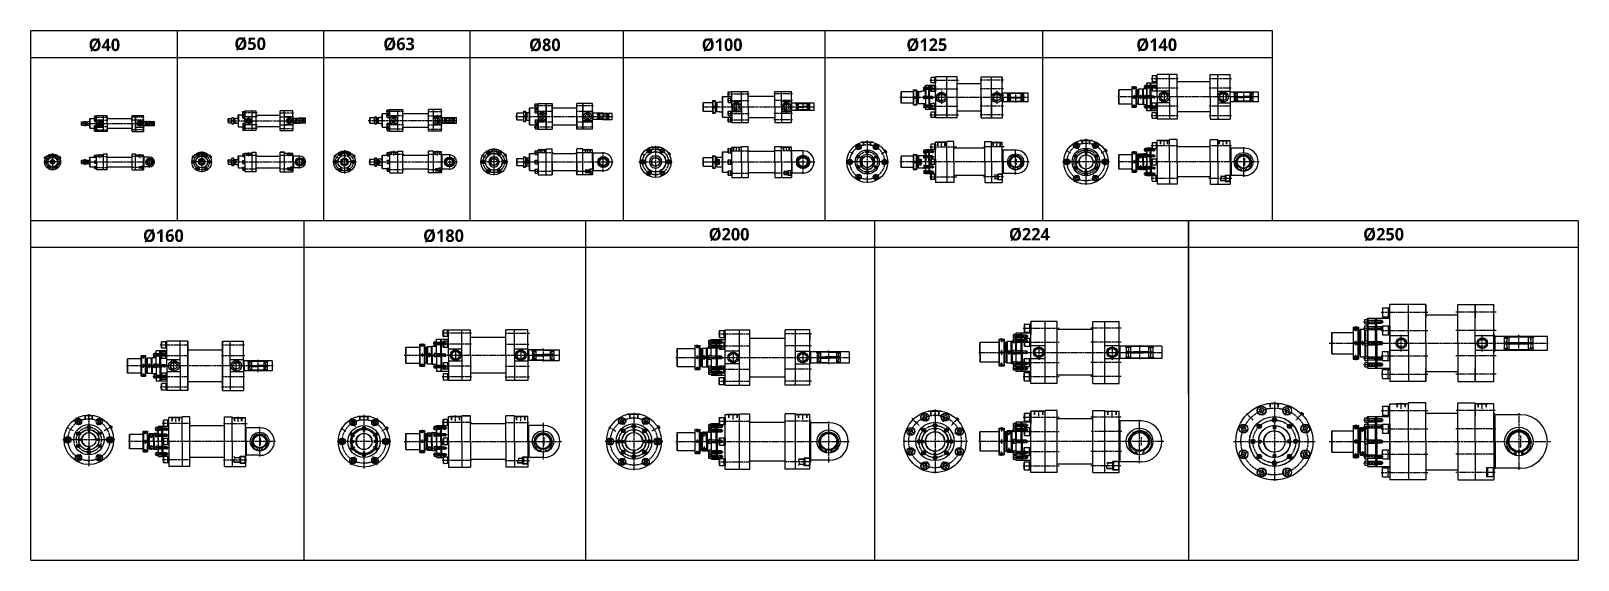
# Model space of a CAD drawing. Extents: x 0 to 8675, y 0 to 2968.
import ezdxf

# ---------------------------------------------------------------- set-up
doc = ezdxf.new("R2010")
doc.units = 0
doc.header["$LTSCALE"] = 5
doc.header["$MEASUREMENT"] = 0
doc.header["$PDMODE"] = 34
for name, pattern in [('CENTERX2', [4, 2.5, -0.5, 0.5, -0.5]), ('HIDDEN', [0.375, 0.25, -0.125]), ('HIDDENX2', [0.75, 0.5, -0.25])]:
    doc.linetypes.add(name, pattern=pattern)
doc.layers.get('0').update_dxf_attribs({"linetype": 'CONTINUOUS'})
doc.layers.get('Defpoints').update_dxf_attribs({"linetype": 'CONTINUOUS'})
for name, color, linetype in [('CEN', 1, 'CENTERX2'), ('DIM', 3, 'CONTINUOUS'), ('HID', 2, 'HIDDENX2'), ('HIDDEN', 2, 'HIDDEN'), ('ML', 3, 'CONTINUOUS'), ('테두리', 7, 'CONTINUOUS')]:
    doc.layers.add(name, color=color, linetype=linetype)
doc.styles.add('문자', font='romans.shx')

msp = doc.modelspace()

# ---------------------------------------------------------------- texts
at = {"char_height": 70, "attachment_point": 1, "style": '문자'}
for s, insert in [('{\\fMalgun Gothic|b1|i0|c129|p50;%%C40}', (323.2, 2924.9)), ('{\\fMalgun Gothic|b1|i0|c129|p50;%%C50}', (1140.7, 2930.9)), ('{\\fMalgun Gothic|b1|i0|c129|p50;%%C63}', (1975.6, 2929.7)), ('{\\fMalgun Gothic|b1|i0|c129|p50;%%C80}', (2792.9, 2924.9)), ('{\\fMalgun Gothic|b1|i0|c129|p50;%%C100}', (3760.8, 2925.5)), ('{\\fMalgun Gothic|b1|i0|c129|p50;%%C125}', (4908.8, 2925.5)), ('{\\fMalgun Gothic|b1|i0|c129|p50;%%C140}', (6197.5, 2925.5)), ('{\\fMalgun Gothic|b1|i0|c129|p50;%%C160}', (627.9, 1854.3)), ('{\\fMalgun Gothic|b1|i0|c129|p50;%%C180}', (2198.7, 1854.3)), ('{\\fMalgun Gothic|b1|i0|c129|p50;%%C200}', (3799.7, 1862.4)), ('{\\fMalgun Gothic|b1|i0|c129|p50;%%C224}', (5483.5, 1862.4)), ('{\\fMalgun Gothic|b1|i0|c129|p50;%%C250}', (7469.7, 1862.4))]:
    msp.add_mtext_dynamic_manual_height_columns(s, width=124.533, gutter_width=16, heights=[-75.6], dxfattribs=dict(at, insert=insert))

# ---------------------------------------------------------------- blocks, each defined once
blk = doc.blocks.new('A$C797528EE')
at = {"layer": 'CEN'}
blk.add_line((15.5, 0), (15.5, 21.8), dxfattribs=at)
at = {"layer": 'HID'}
for p, q in [((0, 17.5), (0, 18.5)), ((0, 17.5), (31, 17.5)), ((5, 4.5), (5, 17.5)), ((6.3, 4.5), (6.3, 17.5)), ((24.8, 4.5), (24.8, 17.5)), ((26, 4.5), (26, 17.5)), ((31, 17.5), (31, 18.5))]:
    blk.add_line(p, q, dxfattribs=at)

# ---------------------------------------------------------------- linework, layer by layer
for p, q in [((6960.8, 2967.8), (0, 2967.8)), ((0, 1902.7), (0, 2967.8)), ((821, 1902.7), (821, 2967.8)), ((1642, 1902.7), (1642, 2967.8)), ((2463, 1902.7), (2463, 2967.8)), ((3322.6, 1902.7), (3322.6, 2967.8)), ((4453, 1902.7), (4453, 2967.8)), ((6960.8, 1902.7), (6960.8, 2967.8)), ((6960.8, 2817.8), (0, 2817.8)), ((8674.5, 1902.7), (0, 1902.7)), ((0, 0), (0, 1902.7)), ((1532.4, 0), (1532.4, 1902.7)), ((3109.5, 1902.7), (3109.5, 0)), ((4729.3, 1902.7), (4729.3, 0)), ((6490.6, 931.7), (6490.6, 1902.7)), ((6490.6, 1902.7), (6490.6, 0)), ((8674.5, 1902.7), (8674.5, 0)), ((8674.5, 1752.7), (0, 1752.7))]:
    msp.add_line(p, q)
at = {"layer": 'CEN'}
for p, q in [((5040.1, 2692.1), (5202.2, 2692.1)), ((5452.8, 2692.1), (5321.3, 2692.1)), ((6280.4, 2700.9), (6433.3, 2700.9)), ((6605.5, 2700.9), (6731.7, 2700.9)), ((3905.4, 2614.4), (4027.5, 2614.4)), ((4270.9, 2614.4), (4165.6, 2614.4)), ((5064.6, 2644.4), (5004, 2644.4)), ((5039.9, 2643.3), (5201.5, 2643.3)), ((5106, 2631.5), (5106, 2557.7)), ((5453, 2643.3), (5322, 2643.3)), ((5416, 2631.5), (5416, 2557.7)), ((5521, 2623.1), (5521, 2566.5)), ((6185.1, 2658.3), (6185.1, 2638.7)), ((6185.1, 2608.1), (6185.1, 2587.8)), ((6221.5, 2609.9), (6221.5, 2585.5)), ((6306.2, 2653.4), (6239.7, 2653.4)), ((6280.4, 2647.9), (6432.9, 2647.9)), ((6354, 2632.3), (6354, 2563.3)), ((6605.5, 2647.9), (6729, 2647.9)), ((6684, 2632.3), (6684, 2563.3)), ((6799, 2627.9), (6799, 2567.5)), ((2089.1, 2516.3), (1992.3, 2516.3)), ((2224.5, 2516.3), (2306.1, 2516.3)), ((2927.4, 2548.4), (2820.9, 2548.4)), ((2822.6, 2518.4), (2927.1, 2518.4)), ((2866.5, 2516.1), (2866.5, 2461.3)), ((3056.3, 2518.4), (3152.2, 2518.4)), ((3154.1, 2548.4), (3057.3, 2548.4)), ((3121.5, 2516.1), (3121.5, 2461.3)), ((3765.9, 2541.9), (4394.2, 2541.9)), ((3905.4, 2578.1), (4027.5, 2578.1)), ((3956.5, 2510), (3956.5, 2573.9)), ((4270.9, 2578.1), (4165.6, 2578.1)), ((4236.5, 2510), (4236.5, 2573.9)), ((4329, 2518.9), (4329, 2565.2)), ((5593.9, 2594.6), (4871.7, 2594.6)), ((5064.6, 2544.8), (5004, 2544.8)), ((5039.9, 2545.8), (5201.5, 2545.8)), ((5453, 2545.8), (5322, 2545.8)), ((6883.8, 2597.6), (6093.4, 2597.6)), ((6167, 2597.6), (6202.3, 2597.6)), ((6167, 2597.6), (6202.3, 2597.6)), ((6185.1, 2536.8), (6185.1, 2556.4)), ((6306.2, 2541.7), (6239.7, 2541.7)), ((6280.4, 2547.2), (6432.9, 2547.2)), ((6605.5, 2547.2), (6728.5, 2547.2)), ((280, 2449), (694.2, 2449)), ((353.4, 2485), (431.2, 2485)), ((353.4, 2467), (431.2, 2467)), ((353.4, 2431), (431.2, 2431)), ((388.7, 2470.5), (388.7, 2426.2)), ((635.1, 2485), (562.7, 2485)), ((635.1, 2467), (562.7, 2467)), ((611.7, 2470.5), (611.7, 2426.2)), ((664.7, 2434.4), (664.7, 2462.7)), ((1102.8, 2463.7), (1541.9, 2463.7)), ((1268.1, 2507.7), (1186.2, 2507.7)), ((1268, 2485.7), (1186.2, 2485.7)), ((1268, 2441.7), (1186.2, 2441.7)), ((1221.7, 2444.5), (1221.7, 2482.7)), ((1394.4, 2507.7), (1472.9, 2507.7)), ((1394.5, 2485.7), (1472.9, 2485.7)), ((1394.5, 2441.7), (1472.9, 2441.7)), ((1448.7, 2444.5), (1448.7, 2482.7)), ((1506.7, 2445.9), (1506.7, 2481.4)), ((1890.8, 2466.3), (2389.5, 2466.3)), ((2089.1, 2491.3), (1992.3, 2491.3)), ((2089.1, 2441.3), (1992.3, 2441.3)), ((2034.3, 2496), (2034.3, 2435)), ((2224.5, 2491.3), (2306.1, 2491.3)), ((2224.5, 2441.3), (2306.1, 2441.3)), ((2279.3, 2496), (2279.3, 2435)), ((2346.8, 2448.2), (2346.8, 2484.1)), ((2716.3, 2488.4), (3261.9, 2488.4)), ((2822.6, 2458.4), (2926.1, 2458.4)), ((3057.1, 2458.4), (3152, 2458.4)), ((3209, 2467.8), (3209, 2509)), ((3905.4, 2505.6), (4027.5, 2505.6)), ((3905.4, 2469.4), (4027.5, 2469.4)), ((4270.9, 2505.6), (4165.6, 2505.6)), ((4270.9, 2469.4), (4165.6, 2469.4)), ((5040.1, 2497.1), (5202.2, 2497.1)), ((5452.8, 2497.1), (5321.3, 2497.1)), ((6280.4, 2494.2), (6433.3, 2494.2)), ((6605.5, 2494.2), (6731.7, 2494.2)), ((353.4, 2413), (431.2, 2413)), ((635.1, 2413), (562.7, 2413)), ((1268.1, 2419.7), (1186.2, 2419.7)), ((1394.4, 2419.7), (1472.9, 2419.7)), ((2089.1, 2416.3), (1992.3, 2416.3)), ((2224.5, 2416.3), (2306.1, 2416.3)), ((2926.9, 2428.4), (2820.9, 2428.4)), ((3152.4, 2428.4), (3056.6, 2428.4)), ((4689, 2352.7), (4689, 2114)), ((5106, 2316.3), (5106, 2348.1)), ((5416, 2316.3), (5416, 2348.1)), ((5851.3, 2344.3), (5873.7, 2305.5)), ((5915.5, 2361.7), (5915.5, 2104.8)), ((5979.7, 2344.3), (5957.3, 2305.5)), ((6354, 2326.5), (6354, 2356)), ((6684, 2326.5), (6684, 2356)), ((94.3, 2248.7), (74.6, 2260.1)), ((108, 2256.2), (98.7, 2272.4)), ((121.3, 2280.9), (121.3, 2184.5)), ((121.3, 2254.6), (121.3, 2276.4)), ((134.7, 2256.2), (144, 2272.4)), ((353.4, 2264.3), (429.9, 2264.3)), ((388.7, 2254.6), (388.7, 2276.4)), ((634.6, 2264.3), (563.6, 2264.3)), ((611.7, 2254.6), (611.7, 2276.4)), ((664.7, 2202.6), (664.7, 2263.6)), ((929.8, 2280.7), (940.8, 2261.7)), ((957.3, 2292.2), (957.3, 2175.7)), ((984.8, 2280.7), (973.8, 2261.7)), ((1184.2, 2271.2), (1267.5, 2271.2)), ((1394.1, 2271.2), (1472.4, 2271.2)), ((1506.7, 2196.6), (1506.7, 2269.1)), ((1727.2, 2286.5), (1738.8, 2266.3)), ((1758, 2299), (1758, 2167.5)), ((1758, 2269.2), (1758, 2295.5)), ((1788.8, 2286.5), (1777.2, 2266.3)), ((1993.2, 2276.4), (2090, 2276.4)), ((2034.3, 2269.2), (2034.3, 2295.5)), ((2224.5, 2276.4), (2305.7, 2276.4)), ((2279.3, 2269.2), (2279.3, 2295.5)), ((2346.8, 2276.7), (2346.8, 2189.6)), ((2558.5, 2297.2), (2572.6, 2272.8)), ((2595.6, 2310.4), (2595.6, 2157.6)), ((2632.6, 2297.2), (2618.5, 2272.8)), ((2823.2, 2285), (2928.8, 2285)), ((2866.5, 2282.8), (2866.5, 2305.6)), ((3055.6, 2285), (3154.6, 2285)), ((3121.5, 2282.8), (3121.5, 2305.6)), ((3209, 2177.6), (3209, 2288.6)), ((3435.5, 2271.7), (3423.1, 2278.9)), ((3457.5, 2310.7), (3474.7, 2281)), ((3502.3, 2322.4), (3502.3, 2142.3)), ((3502.3, 2293.5), (3502.3, 2318.1)), ((3547.2, 2310.7), (3530, 2281)), ((3584.1, 2280.3), (3569.9, 2272.1)), ((3905.1, 2295.9), (4027.2, 2295.9)), ((3956.5, 2293.5), (3956.5, 2318.1)), ((4267.6, 2295.9), (4165.6, 2295.9)), ((4236.5, 2293.5), (4236.5, 2318.1)), ((4329, 2166.1), (4329, 2299.5)), ((4609.1, 2279.2), (4587.1, 2291.9)), ((4629, 2267.7), (4649.5, 2255.9)), ((4649.1, 2302.2), (4631.4, 2332.9)), ((4749, 2267.7), (4728.6, 2255.9)), ((4728.9, 2302.2), (4746.6, 2332.9)), ((4768.6, 2279), (4798.8, 2296.4)), ((5064.6, 2290.6), (5004, 2290.6)), ((5064.6, 2261.8), (5004, 2261.8)), ((5040.2, 2317.5), (5191.8, 2317.5)), ((5456, 2317.5), (5341.3, 2317.5)), ((5521, 2162.7), (5521, 2303.5)), ((5830.7, 2282.1), (5804.1, 2297.4)), ((5846.8, 2272.7), (5867.3, 2260.9)), ((5915.5, 2292.3), (5915.5, 2274.3)), ((5984.2, 2272.7), (5963.7, 2260.9)), ((6001.6, 2282.8), (6032.8, 2300.8)), ((6186.1, 2293.8), (6186.1, 2274.3)), ((6221.5, 2251.5), (6221.5, 2279)), ((6306.2, 2300.6), (6239.7, 2300.6)), ((6306.2, 2266.8), (6239.7, 2266.8)), ((6280.7, 2324.9), (6431, 2324.9)), ((6607.2, 2324.9), (6731.4, 2324.9)), ((6799, 2315), (6799, 2150)), ((168.8, 2233.1), (73, 2233.1)), ((94.7, 2233.1), (76, 2233.1)), ((108, 2210), (98.7, 2193.8)), ((134.7, 2210), (144, 2193.8)), ((148, 2233.1), (166.7, 2233.1)), ((280, 2233.1), (695.2, 2233.1)), ((353.4, 2201.9), (430.2, 2201.9)), ((634.6, 2201.9), (563.6, 2201.9)), ((1016.4, 2233.1), (898.2, 2233.1)), ((902.3, 2233.1), (924.3, 2233.1)), ((929.8, 2185.5), (940.8, 2204.5)), ((984.8, 2185.5), (973.8, 2204.5)), ((1012.3, 2233.1), (990.3, 2233.1)), ((1102.8, 2233.1), (1543.1, 2233.1)), ((1184.2, 2195), (1267.5, 2195)), ((1392.9, 2195), (1470.5, 2195)), ((1822.4, 2233.1), (1694.7, 2233.1)), ((1727.2, 2179.7), (1738.8, 2199.9)), ((1788.8, 2179.7), (1777.2, 2199.9)), ((1894.7, 2233.1), (2390.9, 2233.1)), ((1993.2, 2189.8), (2090, 2189.8)), ((2224.5, 2189.8), (2305.7, 2189.8)), ((2673.1, 2233.1), (2518.9, 2233.1)), ((2521.5, 2233.1), (2549.6, 2233.1)), ((2558.5, 2168.9), (2572.6, 2193.3)), ((2632.6, 2168.9), (2618.5, 2193.3)), ((2669.6, 2233.1), (2641.5, 2233.1)), ((2721.3, 2233.1), (3264.3, 2233.1)), ((2823.2, 2181.1), (2928.8, 2181.1)), ((3055.6, 2181.1), (3154.9, 2181.1)), ((3409, 2233.1), (3595.7, 2233.1)), ((3412.7, 2233.1), (3447, 2233.1)), ((3457.5, 2155.4), (3474.7, 2185.2)), ((3547.2, 2155.4), (3530, 2185.2)), ((3592, 2233.1), (3557.7, 2233.1)), ((3765.9, 2233.1), (4395.7, 2233.1)), ((3905.1, 2170.3), (4027.2, 2170.3)), ((4267.6, 2170.3), (4165.6, 2170.3)), ((4808.5, 2233.1), (4569.2, 2233.1)), ((4629, 2198.4), (4649.5, 2210.2)), ((4749, 2198.4), (4728.6, 2210.2)), ((5597, 2233.1), (4871.7, 2233.1)), ((5064.6, 2204.3), (5004, 2204.3)), ((5064.6, 2175.6), (5004, 2175.6)), ((5526, 2216.4), (5526, 2251.8)), ((6047.3, 2233.1), (5784.2, 2233.1)), ((5846.8, 2193.4), (5867.3, 2205.2)), ((5856.3, 2233.1), (5874.3, 2233.1)), ((5915.5, 2173.8), (5915.5, 2191.9)), ((5974.8, 2233.1), (5956.7, 2233.1)), ((5984.2, 2193.4), (5963.7, 2205.2)), ((6886.9, 2233.1), (6095.7, 2233.1)), ((6168, 2233.1), (6203.3, 2233.1)), ((6168, 2233.1), (6203.3, 2233.1)), ((6186.1, 2243.6), (6186.1, 2223.3)), ((6186.1, 2172.3), (6186.1, 2191.9)), ((6221.5, 2214.6), (6221.5, 2187.2)), ((6306.2, 2199.3), (6239.7, 2199.3)), ((6804, 2253.7), (6804, 2210.9)), ((4649.1, 2164), (4631.4, 2133.3)), ((4728.9, 2164), (4746.6, 2133.3)), ((5040.2, 2148.6), (5191.8, 2148.6)), ((5453.1, 2148.6), (5341.3, 2148.6)), ((5851.3, 2121.9), (5873.7, 2160.7)), ((5979.7, 2121.9), (5957.3, 2160.7)), ((6306.2, 2165.6), (6239.7, 2165.6)), ((6280.7, 2141.3), (6433.4, 2141.3)), ((6605.2, 2141.3), (6732.6, 2141.3)), ((7570.4, 1389.9), (7831.5, 1389.9)), ((8215.1, 1389.9), (7989.4, 1389.9)), ((5563.7, 1301.2), (5764.3, 1301.2)), ((6112.2, 1301.2), (5943.5, 1301.2)), ((7427.8, 1311.5), (7427.8, 1283.1)), ((7472.1, 1336.7), (7582.6, 1336.7)), ((7472.1, 1301.5), (7582.6, 1301.5)), ((2193.6, 1215.1), (2193.6, 1195.5)), ((2469.5, 1271.8), (2305.7, 1271.8)), ((2658.2, 1271.8), (2795.5, 1271.8)), ((3881.1, 1221.2), (3796.9, 1221.2)), ((3854.4, 1268.3), (4034.6, 1268.3)), ((4375.8, 1268.3), (4225.5, 1268.3)), ((5442.2, 1244.8), (5442.2, 1221.6)), ((5591.4, 1254.9), (5505.3, 1254.9)), ((5591.4, 1228.6), (5505.3, 1228.6)), ((5563.7, 1221.4), (5764.3, 1221.4)), ((6112.2, 1221.4), (5943.5, 1221.4)), ((7278.7, 1216.7), (8507.5, 1216.7)), ((7427.8, 1230.2), (7427.8, 1203.2)), ((7466, 1229.1), (7466, 1204.3)), ((7570.4, 1288.4), (7831.5, 1288.4)), ((7683.5, 1170.1), (7683.5, 1263.9)), ((8215.1, 1288.4), (7989.4, 1288.4)), ((8137.5, 1170.1), (8137.5, 1263.9)), ((8342.5, 1172.8), (8342.5, 1263)), ((630.5, 1150), (630.5, 1130.4)), ((630.5, 1150), (630.5, 1130.4)), ((760.9, 1149.8), (683.7, 1149.8)), ((723.7, 1206.7), (884.2, 1206.7)), ((723.7, 1148), (884.2, 1148)), ((1068.3, 1206.7), (1198.3, 1206.7)), ((1068.3, 1148), (1198.5, 1148)), ((2093.4, 1149.3), (2967, 1149.3)), ((2193.6, 1159.8), (2193.6, 1139.6)), ((2233.8, 1137.9), (2233.8, 1161.4)), ((2332.9, 1214.2), (2255.7, 1214.2)), ((2469.5, 1210.6), (2305.7, 1210.6)), ((2381.3, 1183.4), (2381.3, 1115.2)), ((2658.2, 1210.6), (2793.3, 1210.6)), ((2746.3, 1183.4), (2746.3, 1115.2)), ((2871.3, 1186.4), (2871.3, 1112.2)), ((3616.7, 1136.2), (4594.7, 1136.2)), ((3736.2, 1206.9), (3736.2, 1187.4)), ((3736.2, 1146.7), (3736.2, 1126.4)), ((3775.1, 1122.8), (3775.1, 1149.5)), ((3881.1, 1196.3), (3796.9, 1196.3)), ((3854.4, 1202.4), (4034.6, 1202.4)), ((3937.6, 1170.3), (3937.6, 1102)), ((4375.8, 1202.4), (4225.5, 1202.4)), ((4327.6, 1170.3), (4327.6, 1102)), ((4472.6, 1175.5), (4472.6, 1095.1)), ((5315.1, 1164.9), (5462.8, 1164.9)), ((5315.1, 1164.9), (6344.2, 1164.9)), ((5442.2, 1178.4), (5442.2, 1151.5)), ((5483.4, 1177), (5483.4, 1152.8)), ((5650.9, 1205.1), (5650.9, 1123.6)), ((6061.9, 1205.1), (6061.9, 1123.6)), ((6215.9, 1205), (6215.9, 1124.7)), ((7427.8, 1121.8), (7427.8, 1150.2)), ((7472.1, 1131.8), (7582.6, 1131.8)), ((7570.4, 1144.9), (7831.5, 1144.9)), ((8215.1, 1144.9), (7989.4, 1144.9)), ((1358.9, 1089.2), (535.8, 1089.2)), ((612.4, 1089.2), (647.7, 1089.2)), ((612.4, 1089.2), (647.7, 1089.2)), ((612.4, 1089.2), (647.7, 1089.2)), ((612.4, 1089.2), (647.7, 1089.2)), ((630.5, 1099.7), (630.5, 1079.4)), ((630.5, 1078.7), (630.5, 1099)), ((630.5, 1028.5), (630.5, 1048)), ((630.5, 1028.5), (630.5, 1048)), ((663.8, 1102.2), (663.8, 1076.3)), ((801.3, 1054), (801.3, 1123.6)), ((1151.3, 1054), (1151.3, 1123.6)), ((1271.3, 1123.8), (1271.3, 1054.5)), ((2193.6, 1083.6), (2193.6, 1103.1)), ((2332.9, 1084.4), (2255.7, 1084.4)), ((2469.5, 1088.1), (2305.7, 1088.1)), ((2658.2, 1088.1), (2796.2, 1088.1)), ((3736.2, 1065.4), (3736.2, 1085)), ((3881.1, 1076.1), (3796.9, 1076.1)), ((3881.1, 1051.2), (3796.9, 1051.2)), ((3853.7, 1069.9), (4034.6, 1069.9)), ((4376.6, 1069.9), (4225.5, 1069.9)), ((5442.2, 1085.1), (5442.2, 1108.3)), ((5591.4, 1101.3), (5505.3, 1101.3)), ((5591.4, 1074.9), (5505.3, 1074.9)), ((5563.7, 1108.5), (5764.3, 1108.5)), ((6112.2, 1108.5), (5943.5, 1108.5)), ((7472.1, 1096.7), (7582.6, 1096.7)), ((7472.1, 1096.7), (7582.6, 1096.7)), ((7570.4, 1043.5), (7831.5, 1043.5)), ((8215.1, 1043.5), (7989.4, 1043.5)), ((760.9, 1028.6), (683.7, 1028.6)), ((723.7, 1030.5), (884.2, 1030.5)), ((723.7, 971.7), (884.2, 971.7)), ((1068.3, 1030.5), (1198, 1030.5)), ((1068.3, 971.7), (1196.1, 971.7)), ((2469.5, 1026.8), (2305.7, 1026.8)), ((2658.2, 1026.8), (2797.7, 1026.8)), ((3854.4, 1004), (4034.6, 1004)), ((4375.8, 1004), (4225.5, 1004)), ((5563.7, 1028.7), (5764.3, 1028.7)), ((6112.2, 1028.7), (5943.5, 1028.7)), ((6971.9, 888.4), (6971.9, 443.7)), ((7683.5, 849.1), (7683.5, 881.1)), ((8137.5, 849.1), (8137.5, 881.1)), ((277.8, 756.3), (254.4, 796.9)), ((324.8, 818.6), (324.8, 526)), ((324.8, 785.4), (324.8, 813.2)), ((371.9, 756.3), (395.3, 796.9)), ((812.5, 775.1), (812.5, 802.9)), ((1162.5, 775.1), (1162.5, 802.9)), ((1792.2, 795.4), (1820.2, 747)), ((1867.4, 815.4), (1867.4, 514.2)), ((1942.7, 795.4), (1914.7, 747)), ((2381.3, 778.3), (2381.3, 810.4)), ((2746.3, 778.3), (2746.3, 808)), ((3328, 756.7), (3301.2, 803.1)), ((3380.9, 826.3), (3380.9, 504.5)), ((3433.7, 756.7), (3460.5, 803.1)), ((3937.6, 789.1), (3937.6, 821.1)), ((4327.6, 789.1), (4327.6, 821.1)), ((4938.6, 795.8), (4978.7, 755.6)), ((5023.3, 776.1), (5002.6, 825.9)), ((5069.2, 844.5), (5069.2, 484.5)), ((5069.2, 807.1), (5069.2, 839.1)), ((5115.2, 776.1), (5135.8, 825.9)), ((5199.9, 795.8), (5159.7, 755.6)), ((5199.9, 795.8), (5185.9, 781.8)), ((5563.7, 801.4), (5764.3, 801.4)), ((5650.9, 807.1), (5650.9, 839.1)), ((6112, 801.4), (5943.5, 801.4)), ((6061.9, 807.1), (6061.9, 839.1)), ((6215.9, 544.4), (6215.9, 786.2)), ((6815.3, 821.8), (6851.7, 785.3)), ((6910.9, 812.5), (6889.3, 864.7)), ((7033, 812.5), (7054.6, 864.7)), ((7132.3, 825.5), (7092.1, 785.3)), ((7132.3, 825.5), (7118.3, 811.5)), ((7472.1, 785.1), (7582.6, 785.1)), ((7570.4, 838.3), (7831.5, 838.3)), ((8209.5, 838.3), (7989.4, 838.3)), ((8342.5, 824.5), (8342.5, 505.7)), ((201.2, 746.3), (239.2, 724.4)), ((252.2, 716.8), (276.2, 702.9)), ((324.8, 734.1), (324.8, 716.1)), ((397.5, 716.8), (373.4, 702.9)), ((454.6, 749.8), (410.5, 724.4)), ((641.7, 725.4), (641.7, 705.8)), ((641.7, 725.4), (641.7, 705.8)), ((675, 686.1), (675, 710.7)), ((772, 734.6), (694.9, 734.6)), ((772, 699.6), (694.9, 699.6)), ((895.5, 766.4), (735.1, 766.4)), ((1079.5, 766.4), (1213.3, 766.4)), ((1282.5, 580.2), (1282.5, 748.1)), ((1737.7, 740), (1767.7, 722.7)), ((1789.4, 710.2), (1815.6, 695)), ((1945.5, 710.2), (1919.3, 695)), ((2003.5, 743.7), (1967.2, 722.7)), ((2193.6, 730.9), (2193.6, 711.3)), ((2233.8, 692.4), (2233.8, 715.9)), ((2332.9, 740.1), (2255.7, 740.1)), ((2332.9, 702.6), (2255.7, 702.6)), ((2469.5, 771.2), (2305.7, 771.2)), ((2658.2, 771.2), (2791.8, 771.2)), ((2871.3, 770.1), (2871.3, 564.2)), ((3239.6, 746.7), (3280.3, 723.2)), ((3309.9, 736.1), (3331.6, 714.3)), ((3380.9, 765.5), (3380.9, 734.7)), ((3451.8, 736.1), (3430.1, 714.3)), ((3525.3, 748.5), (3481.4, 723.2)), ((3736.2, 735.9), (3736.2, 716.3)), ((3775.1, 692.5), (3775.1, 721.2)), ((3881.1, 750.1), (3796.9, 750.1)), ((3881.1, 725.2), (3796.9, 725.2)), ((3854.4, 779.9), (4034.6, 779.9)), ((4375.3, 779.9), (4225.5, 779.9)), ((4472.6, 777.6), (4472.6, 546.6)), ((4958.3, 711.1), (4908.5, 731.7)), ((4995.4, 738.9), (5015.7, 718.6)), ((5069.2, 769.5), (5069.2, 740.8)), ((5143, 738.9), (5122.7, 718.6)), ((5180.2, 711.1), (5230, 731.7)), ((5442.2, 745), (5442.2, 721.8)), ((5483.4, 700), (5483.4, 728.7)), ((5591.4, 755.1), (5505.3, 755.1)), ((5591.4, 728.8), (5505.3, 728.8)), ((5563.7, 721.6), (5764.3, 721.6)), ((6116.7, 721.6), (5943.5, 721.6)), ((6824.6, 726.2), (6772.4, 747.8)), ((6875.2, 761.9), (6899, 738.1)), ((7068.7, 761.9), (7044.9, 738.1)), ((7119.3, 726.2), (7171.5, 747.8)), ((7427.8, 760), (7427.8, 731.6)), ((7466, 719.8), (7466, 745.8)), ((7472.1, 750), (7582.6, 750)), ((7570.4, 736.9), (7831.5, 736.9)), ((8214.4, 736.9), (7989.4, 736.9)), ((8352.5, 698.9), (8352.5, 631.1)), ((470.6, 674.9), (177.7, 674.9)), ((252.2, 632.9), (276.2, 646.8)), ((265.6, 674.9), (283.6, 674.9)), ((324.8, 615.6), (324.8, 633.7)), ((384.1, 674.9), (366, 674.9)), ((397.5, 632.9), (373.4, 646.8)), ((1371.9, 665.1), (547, 664.6)), ((623.6, 664.6), (658.9, 664.6)), ((623.6, 664.6), (658.9, 664.6)), ((623.6, 664.6), (658.9, 664.6)), ((623.6, 664.6), (658.9, 664.6)), ((641.7, 675.1), (641.7, 654.9)), ((641.7, 654.1), (641.7, 674.4)), ((641.7, 603.9), (641.7, 623.4)), ((641.7, 603.9), (641.7, 623.4)), ((675, 643.2), (675, 618.5)), ((772, 629.6), (694.9, 629.6)), ((1287.5, 645.1), (1287.5, 682.3)), ((2017.8, 665.1), (1717, 665.1)), ((1789.4, 620), (1815.6, 635.2)), ((1945.5, 620), (1919.3, 635.2)), ((2093.4, 665.1), (2975.1, 665.1)), ((2193.6, 675.6), (2193.6, 655.4)), ((2193.6, 599.4), (2193.6, 618.9)), ((2233.8, 637.8), (2233.8, 614.3)), ((2332.9, 627.6), (2255.7, 627.6)), ((2876.3, 689), (2876.3, 644.1)), ((3542.6, 665.1), (3218.7, 665.1)), ((3280.5, 665.1), (3311.2, 665.1)), ((3309.9, 594.1), (3331.6, 615.9)), ((3451.8, 594.1), (3430.1, 615.9)), ((3481.2, 665.1), (3450.5, 665.1)), ((3616.7, 665.1), (4587.1, 665.1)), ((3736.2, 675.6), (3736.2, 655.4)), ((3736.2, 594.4), (3736.2, 613.9)), ((3775.1, 637.8), (3775.1, 609)), ((5251.6, 665.1), (4891.2, 665.1)), ((4958.3, 619.2), (4908.5, 598.5)), ((4964.9, 665.1), (4993.6, 665.1)), ((4995.4, 591.3), (5015.7, 611.6)), ((5143, 591.3), (5122.7, 611.6)), ((5173.6, 665.1), (5144.9, 665.1)), ((5180.2, 619.2), (5230, 598.5)), ((6351.4, 665.1), (5313.7, 665.1)), ((5421.6, 665.1), (5462.8, 665.1)), ((5421.6, 665.1), (5462.8, 665.1)), ((5442.2, 678.6), (5442.2, 651.6)), ((5442.2, 585.3), (5442.2, 608.5)), ((5483.4, 630.3), (5483.4, 601.5)), ((5563.7, 608.7), (5764.3, 608.7)), ((6115.8, 608.7), (5943.5, 608.7)), ((6225.9, 642.6), (6225.9, 688.6)), ((6743.5, 665.1), (7200.3, 665.1)), ((7278.7, 665.1), (8521.8, 665.1)), ((7427.8, 678.6), (7427.8, 651.6)), ((7466, 610.5), (7466, 584.5)), ((277.8, 593.4), (254.4, 552.8)), ((371.9, 593.4), (395.3, 552.8)), ((772, 594.6), (694.9, 594.6)), ((895.5, 562.9), (735.1, 562.9)), ((1079.5, 562.9), (1209.6, 562.9)), ((1792.2, 534.8), (1820.2, 583.3)), ((1942.7, 534.8), (1914.7, 583.3)), ((2332.9, 590.1), (2255.7, 590.1)), ((2469.5, 559), (2305.7, 559)), ((2658.2, 559), (2796.7, 559)), ((3328, 573.6), (3301.2, 527.2)), ((3380.9, 564.7), (3380.9, 595.5)), ((3433.7, 573.6), (3460.5, 527.2)), ((3881.1, 605), (3796.9, 605)), ((3881.1, 580.1), (3796.9, 580.1)), ((3854.4, 550.4), (4034.6, 550.4)), ((4373.8, 550.4), (4225.5, 550.4)), ((5023.3, 554.2), (5002.6, 504.4)), ((5069.2, 560.8), (5069.2, 589.5)), ((5115.2, 554.2), (5135.8, 504.4)), ((5591.4, 601.5), (5505.3, 601.5)), ((5591.4, 575.1), (5505.3, 575.1)), ((5563.7, 528.8), (5764.3, 528.8)), ((6110.1, 528.8), (5943.5, 528.8)), ((6824.6, 604.1), (6772.4, 582.5)), ((6875.2, 568.4), (6899, 592.2)), ((7068.7, 568.4), (7044.9, 592.2)), ((7119.3, 604.1), (7171.5, 582.5)), ((7427.8, 570.3), (7427.8, 598.7)), ((7472.1, 580.3), (7582.6, 580.3)), ((7472.1, 545.1), (7582.6, 545.1)), ((7472.1, 545.1), (7582.6, 545.1)), ((7570.4, 593.4), (7831.5, 593.4)), ((8214.4, 593.4), (7989.4, 593.4)), ((6910.9, 517.8), (6889.3, 465.6)), ((7033, 517.8), (7054.6, 465.6)), ((7570.4, 491.9), (7831.5, 491.9)), ((8210.5, 491.9), (7989.4, 491.9))]:
    msp.add_line(p, q, dxfattribs=at)
at = {"layer": 'CEN', "color": 1}
for p, q in [((168.3, 2260.2), (148.3, 2248.7)), ((901.6, 2265.2), (921.6, 2253.7)), ((1013, 2265.2), (993, 2253.7)), ((1697.9, 2267.8), (1719.9, 2255.1)), ((1818.8, 2268.2), (1798.8, 2256.7)), ((2528, 2272.1), (2548, 2260.5)), ((2666.4, 2274), (2646.4, 2262.4))]:
    msp.add_line(p, q, dxfattribs=at)
at = {"layer": 'CEN'}
for centre, radius in [((121.3, 2233.1), 36), ((957.3, 2233.1), 44), ((1758, 2233.1), 50), ((2595.6, 2233.1), 60), ((3502.3, 2233.1), 72.5), ((4689, 2233.1), 97.5), ((4689, 2233.1), 57.5), ((5915.5, 2233.1), 106), ((5915.5, 2233.1), 67.5), ((324.8, 674.9), 117.5), ((1867.4, 665.1), 122.5), ((3380.9, 665.1), 132.5), ((5069.2, 665.1), 147.5), ((6971.9, 665.1), 187.5), ((6971.9, 665.1), 120), ((324.8, 674.9), 70), ((1867.4, 665.1), 75), ((3380.9, 665.1), 85), ((5069.2, 665.1), 90)]:
    msp.add_circle(centre, radius, dxfattribs=at)
at = {"layer": 'Defpoints', "color": 0, "linetype": 'ByBlock'}
for p in [(1539.2, 2477.7), (1539.2, 2449.7), (2386.8, 2481.3), (2386.8, 2451.3), (141.9, 2273.1), (5017, 2300.6), (6257, 2310.6), (121.3, 2188.1), (312.7, 2224.1), (1141.7, 2220.2), (1944.8, 2216.6), (2779, 2211.6), (3844, 2206.6), (6209, 2191.1), (5017, 2165.6), (6257, 2155.6), (4587.6, 1168.7), (4587.6, 1103.7), (5753.9, 839.1), (7495.5, 805.1), (712.5, 749.6), (3814.6, 765.1), (5524.4, 772.6), (662.5, 622.6), (3762.6, 614.2), (712.5, 579.6), (3814.6, 565.1), (5470.9, 606.6), (5524.4, 557.6), (7453.5, 588.6), (7495.5, 525.1), (5753.9, 491.1)]:
    msp.add_point(p, dxfattribs=at)
at = {"layer": 'DIM'}
msp.add_line((1139.7, 2452.4), (1140.9, 2451.7), dxfattribs=at)
for points in [[(1440.1, 2188), (1439.1, 2192.5), (1440.5, 2197.4), (1439.7, 2202.1)], [(2268.4, 2199), (2271, 2192.5), (2269, 2186), (2270.8, 2180)], [(5404, 2162.1), (5400.9, 2155.6), (5405, 2143.2), (5404.5, 2135.2)], [(1141.7, 545.7), (1138.1, 555.9), (1142.3, 569.9), (1140.2, 580.6)], [(4305.8, 531), (4308.9, 544.1), (4306, 557.7), (4308.4, 569.7)]]:
    msp.add_spline(points, degree=3, dxfattribs=at)
for points, knots in [([(4220.8, 2180.6), (4222.3, 2178.9), (4225.8, 2174.2), (4220.2, 2165.9), (4223.1, 2160.9), (4224.1, 2159.2)], [1.8395, 1.8395, 1.8395, 1.8395, 8.088326, 19.119639, 24.816075, 24.816075, 24.816075, 24.816075]), ([(6669.3, 2156.5), (6671.1, 2153.6), (6675.2, 2146.3), (6668, 2135.2), (6670.8, 2127.6), (6672.1, 2124.8)], [1.096526, 1.096526, 1.096526, 1.096526, 10.64695, 25.138765, 34.236691, 34.236691, 34.236691, 34.236691])]:
    msp.add_open_spline(points, degree=3, knots=knots, dxfattribs=at)
at = {"layer": 'HID'}
for p, q in [((4947, 2633.6), (4967, 2633.6)), ((5039, 2650.4), (5016, 2650.4)), ((5053.3, 2649.4), (5016, 2649.4)), ((5053.3, 2639.4), (5016, 2639.4)), ((5039, 2638.4), (5016, 2638.4)), ((5032, 2648.6), (5030.4, 2649.4)), ((5032, 2640.1), (5030.4, 2639.4)), ((5032, 2649.4), (5032, 2639.4)), ((5054, 2648.6), (5032, 2648.6)), ((5054, 2640.1), (5032, 2640.1)), ((5053.3, 2639.4), (5053.3, 2649.4)), ((5053.3, 2649.4), (5054, 2648.6)), ((5053.3, 2649.4), (5055.4, 2649.4)), ((5054, 2640.1), (5053.3, 2639.4)), ((5053.3, 2639.4), (5055.4, 2639.4)), ((5054, 2640.1), (5054, 2648.6)), ((5054, 2648.6), (5058, 2648.6)), ((5058, 2640.1), (5054, 2640.1)), ((5055.4, 2649.4), (5055.4, 2639.4)), ((5055.4, 2649.4), (5056.9, 2648.6)), ((5055.4, 2639.4), (5056.9, 2640.1)), ((5058, 2648.6), (5061.2, 2644.4)), ((5058, 2648.6), (5058, 2640.1)), ((5058, 2640.1), (5061.2, 2644.4)), ((5487.1, 2615.8), (5474.3, 2615.8)), ((5474.3, 2612.6), (5474.3, 2615.8)), ((5485.3, 2612.6), (5474.3, 2612.6)), ((5476, 2619.6), (5476, 2615.8)), ((5476, 2612.6), (5476, 2576.6)), ((5479.8, 2612.6), (5479.8, 2615.8)), ((5554.4, 2616.6), (5487.6, 2616.6)), ((5491, 2616.6), (5491, 2597.1)), ((5551, 2616.6), (5551, 2597.1)), ((5554.9, 2615.8), (5567.8, 2615.8)), ((5556.7, 2612.6), (5567.8, 2612.6)), ((5562.3, 2612.6), (5562.3, 2615.8)), ((5566, 2619.6), (5566, 2615.8)), ((5566, 2612.6), (5566, 2576.6)), ((5567.8, 2612.6), (5567.8, 2615.8)), ((6180.1, 2654.1), (6179.1, 2655.1)), ((6180.1, 2654.1), (6190.1, 2654.1)), ((6180.1, 2654.1), (6180.1, 2645.1)), ((6180.1, 2645.1), (6185.1, 2641.9)), ((6180.1, 2645.1), (6190.1, 2645.1)), ((6185.1, 2641.9), (6190.1, 2645.1)), ((6190.1, 2654.1), (6191.1, 2655.1)), ((6190.1, 2654.1), (6190.1, 2645.1)), ((6281, 2659.4), (6257, 2659.4)), ((6295.3, 2658.4), (6257, 2658.4)), ((6295.3, 2648.4), (6257, 2648.4)), ((6281, 2647.4), (6257, 2647.4)), ((6281, 2603.6), (6257, 2603.6)), ((6295.3, 2602.6), (6257, 2602.6)), ((6273.6, 2657.6), (6272.1, 2658.4)), ((6273.6, 2649.1), (6272.1, 2648.4)), ((6273.6, 2601.8), (6272.1, 2602.6)), ((6273.6, 2658.4), (6273.6, 2648.4)), ((6296, 2657.6), (6273.6, 2657.6)), ((6296, 2649.1), (6273.6, 2649.1)), ((6273.6, 2602.6), (6273.6, 2592.6)), ((6295.3, 2658.4), (6295.3, 2648.4)), ((6296, 2657.6), (6295.3, 2658.4)), ((6295.3, 2658.4), (6297.6, 2658.4)), ((6296, 2649.1), (6295.3, 2648.4)), ((6295.3, 2648.4), (6297.6, 2648.4)), ((6295.3, 2602.6), (6295.3, 2592.6)), ((6296, 2601.8), (6295.3, 2602.6)), ((6295.3, 2602.6), (6297.6, 2602.6)), ((6296, 2649.1), (6296, 2657.6)), ((6296, 2657.6), (6301, 2657.6)), ((6296, 2649.1), (6301, 2649.1)), ((6297.6, 2658.4), (6297.6, 2648.4)), ((6297.6, 2658.4), (6299.3, 2657.6)), ((6297.6, 2648.4), (6299.3, 2649.1)), ((6297.6, 2602.6), (6297.6, 2592.6)), ((6297.6, 2602.6), (6299.3, 2601.8)), ((6301, 2649.1), (6301, 2657.6)), ((6301, 2657.6), (6304, 2653.4)), ((6301, 2649.1), (6304, 2653.4)), ((6759.9, 2621.8), (6744.5, 2621.8)), ((6744.5, 2621.8), (6744.5, 2617.6)), ((6757.6, 2617.6), (6744.5, 2617.6)), ((6746.5, 2625.1), (6746.5, 2621.8)), ((6746.5, 2617.6), (6746.5, 2577.6)), ((6752.4, 2621.8), (6752.4, 2617.6)), ((6838, 2622.1), (6760.1, 2622.1)), ((6764, 2622.1), (6764, 2600.6)), ((6834, 2622.1), (6834, 2600.6)), ((6838.1, 2621.8), (6853.5, 2621.8)), ((6840.4, 2617.6), (6853.5, 2617.6)), ((6845.6, 2621.8), (6845.6, 2617.6)), ((6851.5, 2625.1), (6851.5, 2621.8)), ((6851.5, 2617.6), (6851.5, 2577.6)), ((6853.5, 2621.8), (6853.5, 2617.6)), ((3821.5, 2574.4), (3836.5, 2574.4)), ((4300.6, 2558.6), (4290, 2558.6)), ((4290, 2555.9), (4290, 2558.6)), ((4299.1, 2555.9), (4290, 2555.9)), ((4299.1, 2527.9), (4290, 2527.9)), ((4290, 2525.2), (4290, 2527.9)), ((4300.6, 2525.2), (4290, 2525.2)), ((4291.5, 2558.6), (4291.5, 2561.9)), ((4291.5, 2527.9), (4291.5, 2555.9)), ((4291.5, 2543.4), (4304, 2543.9)), ((4304, 2539.9), (4291.5, 2540.4)), ((4291.5, 2521.9), (4291.5, 2525.2)), ((4295, 2555.9), (4295, 2558.6)), ((4295, 2525.2), (4295, 2527.9)), ((4357, 2559.4), (4301.1, 2559.4)), ((4357, 2524.4), (4301.1, 2524.4)), ((4304, 2543.9), (4304, 2559.4)), ((4304, 2543.9), (4329, 2543.9)), ((4304, 2539.9), (4329, 2539.9)), ((4304, 2524.4), (4304, 2539.9)), ((4354, 2543.9), (4329, 2543.9)), ((4354, 2539.9), (4329, 2539.9)), ((4354, 2543.9), (4354, 2559.4)), ((4366.5, 2543.4), (4354, 2543.9)), ((4354, 2539.9), (4366.5, 2540.4)), ((4354, 2524.4), (4354, 2539.9)), ((4357.5, 2558.6), (4368, 2558.6)), ((4357.5, 2525.2), (4368, 2525.2)), ((4358.9, 2555.9), (4368, 2555.9)), ((4358.9, 2527.9), (4368, 2527.9)), ((4363, 2555.9), (4363, 2558.6)), ((4363, 2525.2), (4363, 2527.9)), ((4366.5, 2558.6), (4366.5, 2561.9)), ((4366.5, 2527.9), (4366.5, 2555.9)), ((4366.5, 2521.9), (4366.5, 2525.2)), ((4368, 2555.9), (4368, 2558.6)), ((4368, 2525.2), (4368, 2527.9)), ((4947, 2555.6), (4967, 2555.6)), ((5039, 2600.6), (5016, 2600.6)), ((5053.3, 2599.6), (5016, 2599.6)), ((5053.3, 2589.6), (5016, 2589.6)), ((5039, 2588.6), (5016, 2588.6)), ((5039, 2550.8), (5016, 2550.8)), ((5053.3, 2549.8), (5016, 2549.8)), ((5053.3, 2539.8), (5016, 2539.8)), ((5039, 2538.8), (5016, 2538.8)), ((5032, 2598.8), (5030.4, 2599.6)), ((5032, 2590.3), (5030.4, 2589.6)), ((5032, 2549.1), (5030.4, 2549.8)), ((5032, 2540.6), (5030.4, 2539.8)), ((5032, 2599.6), (5032, 2589.6)), ((5054, 2598.8), (5032, 2598.8)), ((5054, 2590.3), (5032, 2590.3)), ((5032, 2539.8), (5032, 2549.8)), ((5054, 2549.1), (5032, 2549.1)), ((5054, 2540.6), (5032, 2540.6)), ((5053.3, 2589.6), (5053.3, 2599.6)), ((5053.3, 2599.6), (5054, 2598.8)), ((5053.3, 2599.6), (5055.4, 2599.6)), ((5054, 2590.3), (5053.3, 2589.6)), ((5053.3, 2589.6), (5055.4, 2589.6)), ((5053.3, 2549.8), (5053.3, 2539.8)), ((5054, 2549.1), (5053.3, 2549.8)), ((5053.3, 2549.8), (5055.4, 2549.8)), ((5053.3, 2539.8), (5054, 2540.6)), ((5053.3, 2539.8), (5055.4, 2539.8)), ((5054, 2590.3), (5054, 2598.8)), ((5054, 2598.8), (5058, 2598.8)), ((5058, 2590.3), (5054, 2590.3)), ((5054, 2549.1), (5054, 2540.6)), ((5058, 2549.1), (5054, 2549.1)), ((5054, 2540.6), (5058, 2540.6)), ((5055.4, 2599.6), (5055.4, 2589.6)), ((5055.4, 2599.6), (5056.9, 2598.8)), ((5055.4, 2589.6), (5056.9, 2590.3)), ((5055.4, 2539.8), (5055.4, 2549.8)), ((5055.4, 2549.8), (5056.9, 2549.1)), ((5055.4, 2539.8), (5056.9, 2540.6)), ((5058, 2598.8), (5061.2, 2594.6)), ((5058, 2598.8), (5058, 2590.3)), ((5058, 2590.3), (5061.2, 2594.6)), ((5058, 2549.1), (5061.2, 2544.8)), ((5058, 2540.6), (5058, 2549.1)), ((5058, 2540.6), (5061.2, 2544.8)), ((5485.3, 2576.6), (5474.3, 2576.6)), ((5474.3, 2576.6), (5474.3, 2573.4)), ((5487.1, 2573.4), (5474.3, 2573.4)), ((5491, 2597.1), (5476, 2596.6)), ((5476, 2592.6), (5491, 2592.1)), ((5476, 2573.4), (5476, 2569.6)), ((5479.8, 2576.6), (5479.8, 2573.4)), ((5554.4, 2572.6), (5487.6, 2572.6)), ((5491, 2597.1), (5551, 2597.1)), ((5491, 2592.1), (5551, 2592.1)), ((5491, 2592.1), (5491, 2572.6)), ((5551, 2597.1), (5566, 2596.6)), ((5566, 2592.6), (5551, 2592.1)), ((5551, 2592.1), (5551, 2572.6)), ((5554.9, 2573.4), (5567.8, 2573.4)), ((5556.7, 2576.6), (5567.8, 2576.6)), ((5562.3, 2576.6), (5562.3, 2573.4)), ((5566, 2573.4), (5566, 2569.6)), ((5567.8, 2576.6), (5567.8, 2573.4)), ((6180.1, 2541.1), (6179.1, 2540.1)), ((6180.1, 2550.1), (6185.1, 2553.2)), ((6180.1, 2541.1), (6180.1, 2550.1)), ((6180.1, 2550.1), (6190.1, 2550.1)), ((6180.1, 2541.1), (6190.1, 2541.1)), ((6185.1, 2553.2), (6190.1, 2550.1)), ((6190.1, 2541.1), (6190.1, 2550.1)), ((6190.1, 2541.1), (6191.1, 2540.1)), ((6295.3, 2592.6), (6257, 2592.6)), ((6281, 2591.6), (6257, 2591.6)), ((6281, 2547.7), (6257, 2547.7)), ((6295.3, 2546.7), (6257, 2546.7)), ((6295.3, 2536.7), (6257, 2536.7)), ((6281, 2535.7), (6257, 2535.7)), ((6273.6, 2593.3), (6272.1, 2592.6)), ((6273.6, 2546), (6272.1, 2546.7)), ((6273.6, 2537.5), (6272.1, 2536.7)), ((6296, 2601.8), (6273.6, 2601.8)), ((6296, 2593.3), (6273.6, 2593.3)), ((6273.6, 2536.7), (6273.6, 2546.7)), ((6296, 2546), (6273.6, 2546)), ((6296, 2537.5), (6273.6, 2537.5)), ((6296, 2593.3), (6295.3, 2592.6)), ((6295.3, 2592.6), (6297.6, 2592.6)), ((6295.3, 2536.7), (6295.3, 2546.7)), ((6296, 2546), (6295.3, 2546.7)), ((6295.3, 2546.7), (6297.6, 2546.7)), ((6296, 2537.5), (6295.3, 2536.7)), ((6295.3, 2536.7), (6297.6, 2536.7)), ((6296, 2593.3), (6296, 2601.8)), ((6296, 2601.8), (6301, 2601.8)), ((6296, 2593.3), (6301, 2593.3)), ((6296, 2546), (6296, 2537.5)), ((6296, 2546), (6301, 2546)), ((6296, 2537.5), (6301, 2537.5)), ((6297.6, 2592.6), (6299.3, 2593.3)), ((6297.6, 2536.7), (6297.6, 2546.7)), ((6297.6, 2546.7), (6299.3, 2546)), ((6297.6, 2536.7), (6299.3, 2537.5)), ((6301, 2601.8), (6304, 2597.6)), ((6301, 2593.3), (6301, 2601.8)), ((6301, 2593.3), (6304, 2597.6)), ((6301, 2546), (6301, 2537.5)), ((6301, 2546), (6304, 2541.7)), ((6301, 2537.5), (6304, 2541.7)), ((6757.6, 2577.6), (6744.5, 2577.6)), ((6744.5, 2573.4), (6744.5, 2577.6)), ((6759.9, 2573.4), (6744.5, 2573.4)), ((6764, 2600.6), (6746.5, 2600.1)), ((6764, 2594.6), (6746.5, 2595.1)), ((6746.5, 2573.4), (6746.5, 2570.1)), ((6746.5, 2570.1), (6746.5, 2573.4)), ((6752.4, 2573.4), (6752.4, 2577.6)), ((6838, 2573.1), (6760.1, 2573.1)), ((6764, 2600.6), (6799, 2600.6)), ((6764, 2594.6), (6799, 2594.6)), ((6764, 2594.6), (6764, 2570.1)), ((6834, 2600.6), (6799, 2600.6)), ((6834, 2594.6), (6799, 2594.6)), ((6834, 2600.6), (6851.5, 2600.1)), ((6834, 2594.6), (6851.5, 2595.1)), ((6834, 2594.6), (6834, 2573.1)), ((6838.1, 2573.4), (6853.5, 2573.4)), ((6840.4, 2577.6), (6853.5, 2577.6)), ((6845.6, 2573.4), (6845.6, 2577.6)), ((6851.5, 2570.1), (6851.5, 2573.4)), ((6851.5, 2573.4), (6851.5, 2570.1)), ((6853.5, 2573.4), (6853.5, 2577.6)), ((649.9, 2458.9), (642.4, 2458.9)), ((642.4, 2457), (642.4, 2458.9)), ((648.8, 2457), (642.4, 2457)), ((642.4, 2441), (642.4, 2439.1)), ((648.8, 2441), (642.4, 2441)), ((649.9, 2439.1), (642.4, 2439.1)), ((643.7, 2458.9), (643.7, 2460.5)), ((643.7, 2441), (643.7, 2457)), ((643.7, 2450), (652.2, 2450.5)), ((643.7, 2448), (652.2, 2447.5)), ((648.8, 2441), (643.7, 2441)), ((643.7, 2437.5), (643.7, 2439.1)), ((643.7, 2439.1), (643.7, 2437.5)), ((646.1, 2457), (646.1, 2458.9)), ((646.1, 2441), (646.1, 2439.1)), ((650, 2459), (679.3, 2459)), ((650, 2439), (679.3, 2439)), ((651.9, 2447.5), (664.7, 2447.5)), ((652.2, 2450.5), (652.2, 2459)), ((652.2, 2450.5), (664.7, 2450.5)), ((652.2, 2439), (652.2, 2447.5)), ((677.2, 2450.5), (664.7, 2450.5)), ((677.4, 2447.5), (664.7, 2447.5)), ((677.2, 2450.5), (677.2, 2459)), ((685.7, 2450), (677.2, 2450.5)), ((685.7, 2448), (677.2, 2447.5)), ((677.2, 2439), (677.2, 2447.5)), ((679.4, 2458.9), (686.9, 2458.9)), ((679.4, 2439.1), (686.9, 2439.1)), ((680.5, 2457), (686.9, 2457)), ((680.5, 2441), (685.7, 2441)), ((680.5, 2441), (686.9, 2441)), ((683.3, 2457), (683.3, 2458.9)), ((683.3, 2441), (683.3, 2439.1)), ((685.7, 2458.9), (685.7, 2460.5)), ((685.7, 2441), (685.7, 2457)), ((685.7, 2437.5), (685.7, 2439.1)), ((685.7, 2439.1), (685.7, 2437.5)), ((686.9, 2457), (686.9, 2458.9)), ((686.9, 2441), (686.9, 2439.1)), ((1482, 2472.7), (1482, 2474.6)), ((1482, 2474.6), (1489.5, 2474.6)), ((1482, 2472.7), (1488.5, 2472.7)), ((1482, 2454.7), (1488.5, 2454.7)), ((1482, 2452.8), (1482, 2454.7)), ((1482, 2452.8), (1489.5, 2452.8)), ((1483.2, 2474.6), (1483.2, 2477.7)), ((1483.2, 2454.7), (1483.2, 2472.7)), ((1483.2, 2464.4), (1491.7, 2464.7)), ((1491.7, 2462.7), (1483.2, 2463)), ((1483.2, 2449.7), (1483.2, 2452.8)), ((1485.1, 2474.6), (1485.1, 2472.7)), ((1485.1, 2452.8), (1485.1, 2454.7)), ((1489.6, 2474.7), (1506.7, 2474.7)), ((1489.6, 2452.7), (1506.7, 2452.7)), ((1491.7, 2464.7), (1491.7, 2474.7)), ((1491.7, 2464.7), (1506.7, 2464.7)), ((1491.7, 2452.7), (1491.7, 2462.7)), ((1491.7, 2462.7), (1506.7, 2462.7)), ((1523.8, 2474.7), (1506.7, 2474.7)), ((1521.7, 2464.7), (1506.7, 2464.7)), ((1521.7, 2462.7), (1506.7, 2462.7)), ((1523.8, 2452.7), (1506.7, 2452.7)), ((1521.7, 2464.7), (1521.7, 2474.7)), ((1530.2, 2464.4), (1521.7, 2464.7)), ((1521.7, 2462.7), (1530.2, 2463)), ((1521.7, 2452.7), (1521.7, 2462.7)), ((1531.5, 2474.6), (1523.9, 2474.6)), ((1531.5, 2452.8), (1523.9, 2452.8)), ((1531.5, 2472.7), (1525, 2472.7)), ((1531.5, 2454.7), (1525, 2454.7)), ((1528.4, 2474.6), (1528.4, 2472.7)), ((1528.4, 2452.8), (1528.4, 2454.7)), ((1530.2, 2474.6), (1530.2, 2477.7)), ((1530.2, 2454.7), (1530.2, 2472.7)), ((1530.2, 2449.7), (1530.2, 2452.8)), ((1531.5, 2472.7), (1531.5, 2474.6)), ((1531.5, 2452.8), (1531.5, 2454.7)), ((2317.8, 2478.5), (2326.7, 2478.5)), ((2317.8, 2478.5), (2317.8, 2476.3)), ((2317.8, 2476.3), (2325.6, 2476.3)), ((2317.8, 2454.1), (2317.8, 2456.3)), ((2317.8, 2456.3), (2325.6, 2456.3)), ((2317.8, 2454.1), (2326.7, 2454.1)), ((2319.3, 2478.5), (2319.3, 2481.3)), ((2319.3, 2456.3), (2319.3, 2476.3)), ((2329.3, 2467.6), (2319.3, 2467)), ((2319.3, 2465.6), (2329.3, 2465.1)), ((2319.3, 2451.3), (2319.3, 2454.1)), ((2322.7, 2478.5), (2322.7, 2476.3)), ((2322.7, 2454.1), (2322.7, 2456.3)), ((2326.9, 2478.8), (2366.7, 2478.8)), ((2366.7, 2453.8), (2326.9, 2453.8)), ((2329.3, 2467.6), (2329.3, 2478.8)), ((2329.3, 2467.6), (2346.8, 2467.6)), ((2329.3, 2465.1), (2346.8, 2465.1)), ((2329.3, 2453.8), (2329.3, 2465.1)), ((2364.3, 2467.6), (2346.8, 2467.6)), ((2364.3, 2465.1), (2346.8, 2465.1)), ((2364.3, 2467.6), (2364.3, 2478.8)), ((2364.3, 2467.6), (2374.3, 2467)), ((2374.3, 2465.6), (2364.3, 2465.1)), ((2364.3, 2453.8), (2364.3, 2465.1)), ((2375.8, 2478.5), (2366.9, 2478.5)), ((2375.8, 2454.1), (2366.9, 2454.1)), ((2375.8, 2476.3), (2368.1, 2476.3)), ((2375.8, 2456.3), (2368.1, 2456.3)), ((2370.9, 2478.5), (2370.9, 2476.3)), ((2370.9, 2454.1), (2370.9, 2456.3)), ((2374.3, 2478.5), (2374.3, 2481.3)), ((2374.3, 2456.3), (2374.3, 2476.3)), ((2374.3, 2451.3), (2374.3, 2454.1)), ((2375.8, 2478.5), (2375.8, 2476.3)), ((2375.8, 2454.1), (2375.8, 2456.3)), ((2761.6, 2514.9), (2773.6, 2514.9)), ((2761.6, 2461.9), (2773.6, 2461.9)), ((3176.5, 2499.4), (3176.5, 2501.6)), ((3176.5, 2499.4), (3176.5, 2501.6)), ((3186.1, 2501.6), (3176.5, 2501.6)), ((3184.9, 2499.4), (3176.5, 2499.4)), ((3176.5, 2475.2), (3176.5, 2477.4)), ((3176.5, 2475.2), (3176.5, 2477.4)), ((3184.9, 2477.4), (3176.5, 2477.4)), ((3186.1, 2475.2), (3176.5, 2475.2)), ((3178, 2501.6), (3178, 2505.9)), ((3178, 2477.4), (3178, 2499.4)), ((3178, 2489.4), (3189, 2489.9)), ((3189, 2486.9), (3178, 2487.4)), ((3178, 2470.9), (3178, 2475.2)), ((3180.9, 2499.4), (3180.9, 2501.6)), ((3180.9, 2475.2), (3180.9, 2477.4)), ((3209, 2502.4), (3186.5, 2502.4)), ((3209, 2474.4), (3186.5, 2474.4)), ((3189, 2489.9), (3189, 2502.4)), ((3189, 2489.9), (3189, 2502.4)), ((3189, 2489.9), (3209, 2489.9)), ((3189, 2486.9), (3209, 2486.9)), ((3189, 2474.4), (3189, 2486.9)), ((3189, 2474.4), (3189, 2486.9)), ((3209, 2502.4), (3231.5, 2502.4)), ((3229, 2489.9), (3209, 2489.9)), ((3229, 2486.9), (3209, 2486.9)), ((3209, 2474.4), (3231.5, 2474.4)), ((3229, 2489.9), (3229, 2502.4)), ((3229, 2489.9), (3229, 2502.4)), ((3240, 2489.4), (3229, 2489.9)), ((3229, 2486.9), (3240, 2487.4)), ((3229, 2474.4), (3229, 2486.9)), ((3229, 2474.4), (3229, 2486.9)), ((3232, 2501.6), (3241.5, 2501.6)), ((3232, 2475.2), (3241.5, 2475.2)), ((3233.2, 2499.4), (3241.5, 2499.4)), ((3233.2, 2477.4), (3241.5, 2477.4)), ((3237.2, 2499.4), (3237.2, 2501.6)), ((3237.2, 2475.2), (3237.2, 2477.4)), ((3240, 2501.6), (3240, 2505.9)), ((3240, 2477.4), (3240, 2499.4)), ((3240, 2470.9), (3240, 2475.2)), ((3241.5, 2499.4), (3241.5, 2501.6)), ((3241.5, 2499.4), (3241.5, 2501.6)), ((3241.5, 2475.2), (3241.5, 2477.4)), ((3241.5, 2475.2), (3241.5, 2477.4)), ((3821.5, 2509.4), (3836.5, 2509.4)), ((4660, 2342.1), (4660, 2343.1)), ((4718, 2342.1), (4718, 2343.1)), ((5077, 2342.1), (5077, 2343.1)), ((5135, 2342.1), (5135, 2343.1)), ((5387, 2342.1), (5387, 2343.1)), ((5445, 2342.1), (5445, 2343.1)), ((5445, 2342.1), (5445, 2343.1)), ((5886.5, 2352.1), (5886.5, 2353.1)), ((5944.5, 2352.1), (5886.5, 2352.1)), ((5894.6, 2333.1), (5894.6, 2352.1)), ((5896.5, 2333.1), (5896.5, 2352.1)), ((5934.5, 2333.1), (5934.5, 2352.1)), ((5936.5, 2333.1), (5936.5, 2352.1)), ((5944.5, 2352.1), (5944.5, 2353.1)), ((6325, 2352.1), (6325, 2353.1)), ((6383, 2352.1), (6325, 2352.1)), ((6333.1, 2333.1), (6333.1, 2352.1)), ((6335, 2333.1), (6335, 2352.1)), ((6373, 2333.1), (6373, 2352.1)), ((6375, 2333.1), (6375, 2352.1)), ((6383, 2352.1), (6383, 2353.1)), ((6655, 2352.1), (6655, 2353.1)), ((6655, 2352.1), (6713, 2352.1)), ((6663.1, 2333.1), (6663.1, 2352.1)), ((6665, 2333.1), (6665, 2352.1)), ((6703, 2333.1), (6703, 2352.1)), ((6705, 2333.1), (6705, 2352.1)), ((6713, 2352.1), (6713, 2353.1)), ((105.8, 2272.1), (105.8, 2273.1)), ((105.8, 2272.1), (136.8, 2272.1)), ((110.8, 2259.1), (110.8, 2272.1)), ((112.1, 2259.1), (112.1, 2272.1)), ((130.6, 2259.1), (130.6, 2272.1)), ((131.8, 2259.1), (131.8, 2272.1)), ((136.8, 2272.1), (136.8, 2273.1)), ((373.2, 2272.1), (373.2, 2273.1)), ((373.2, 2272.1), (404.2, 2272.1)), ((378.2, 2259.1), (378.2, 2272.1)), ((379.4, 2259.1), (379.4, 2272.1)), ((397.9, 2259.1), (397.9, 2272.1)), ((399.2, 2259.1), (399.2, 2272.1)), ((404.2, 2272.1), (404.2, 2273.1)), ((596.2, 2272.1), (596.2, 2273.1)), ((596.2, 2272.1), (627.2, 2272.1)), ((601.2, 2259.1), (601.2, 2272.1)), ((602.4, 2259.1), (602.4, 2272.1)), ((620.9, 2259.1), (620.9, 2272.1)), ((622.2, 2259.1), (622.2, 2272.1)), ((627.2, 2272.1), (627.2, 2273.1)), ((1736, 2288.1), (1736, 2289.1)), ((1736, 2288.1), (1780, 2288.1)), ((1744.7, 2274.1), (1744.7, 2288.1)), ((1746, 2274.1), (1746, 2288.1)), ((1770, 2274.1), (1770, 2288.1)), ((1771.2, 2274.1), (1771.2, 2288.1)), ((1780, 2288.1), (1780, 2289.1)), ((2012.3, 2288.1), (2012.3, 2289.1)), ((2012.3, 2288.1), (2056.3, 2288.1)), ((2021.1, 2274.1), (2021.1, 2288.1)), ((2022.3, 2274.1), (2022.3, 2288.1)), ((2046.3, 2274.1), (2046.3, 2288.1)), ((2047.6, 2274.1), (2047.6, 2288.1)), ((2056.3, 2288.1), (2056.3, 2289.1)), ((2257.3, 2288.1), (2257.3, 2289.1)), ((2301.3, 2288.1), (2257.3, 2288.1)), ((2266.1, 2274.1), (2266.1, 2288.1)), ((2267.3, 2274.1), (2267.3, 2288.1)), ((2291.3, 2274.1), (2291.3, 2288.1)), ((2292.6, 2274.1), (2292.6, 2288.1)), ((2301.3, 2288.1), (2301.3, 2289.1)), ((2573.6, 2301.1), (2573.6, 2300.1)), ((2617.6, 2300.1), (2573.6, 2300.1)), ((2582.3, 2300.1), (2582.3, 2286.1)), ((2583.6, 2300.1), (2583.6, 2286.1)), ((2607.6, 2300.1), (2607.6, 2286.1)), ((2608.8, 2300.1), (2608.8, 2286.1)), ((2617.6, 2301.1), (2617.6, 2300.1)), ((2617.6, 2301.1), (2617.6, 2300.1)), ((2761.6, 2259.6), (2773.6, 2259.6)), ((2844.5, 2301.1), (2844.5, 2300.1)), ((2888.5, 2300.1), (2844.5, 2300.1)), ((2853.3, 2300.1), (2853.3, 2286.1)), ((2854.5, 2300.1), (2854.5, 2286.1)), ((2878.5, 2300.1), (2878.5, 2286.1)), ((2879.8, 2300.1), (2879.8, 2286.1)), ((2888.5, 2301.1), (2888.5, 2300.1)), ((2888.5, 2301.1), (2888.5, 2300.1)), ((3099.5, 2301.1), (3099.5, 2300.1)), ((3099.5, 2301.1), (3099.5, 2300.1)), ((3099.5, 2300.1), (3143.5, 2300.1)), ((3108.3, 2300.1), (3108.3, 2286.1)), ((3109.5, 2300.1), (3109.5, 2286.1)), ((3133.5, 2300.1), (3133.5, 2286.1)), ((3134.8, 2300.1), (3134.8, 2286.1)), ((3143.5, 2301.1), (3143.5, 2300.1)), ((3143.5, 2301.1), (3143.5, 2300.1)), ((3477.3, 2315.1), (3477.3, 2316.1)), ((3527.3, 2315.1), (3477.3, 2315.1)), ((3485.7, 2299.1), (3485.7, 2315.1)), ((3487.3, 2299.1), (3487.3, 2315.1)), ((3517.3, 2299.1), (3517.3, 2315.1)), ((3518.9, 2299.1), (3518.9, 2315.1)), ((3527.3, 2315.1), (3527.3, 2316.1)), ((3821.5, 2265.6), (3836.5, 2265.6)), ((3931.5, 2315.1), (3931.5, 2316.1)), ((3931.5, 2315.1), (3981.5, 2315.1)), ((3939.9, 2299.1), (3939.9, 2315.1)), ((3941.5, 2299.1), (3941.5, 2315.1)), ((3971.5, 2299.1), (3971.5, 2315.1)), ((3973.1, 2299.1), (3973.1, 2315.1)), ((3981.5, 2315.1), (3981.5, 2316.1)), ((4211.5, 2315.1), (4211.5, 2316.1)), ((4261.5, 2315.1), (4211.5, 2315.1)), ((4219.9, 2299.1), (4219.9, 2315.1)), ((4221.5, 2299.1), (4221.5, 2315.1)), ((4251.5, 2299.1), (4251.5, 2315.1)), ((4253.1, 2299.1), (4253.1, 2315.1)), ((4261.5, 2315.1), (4261.5, 2316.1)), ((4261.5, 2315.1), (4261.5, 2316.1)), ((4718, 2342.1), (4660, 2342.1)), ((4668.1, 2323.1), (4668.1, 2342.1)), ((4670, 2323.1), (4670, 2342.1)), ((4708, 2323.1), (4708, 2342.1)), ((4710, 2323.1), (4710, 2342.1)), ((4947, 2272.1), (4967, 2272.1)), ((5039, 2296.6), (5016, 2296.6)), ((5053.3, 2295.6), (5016, 2295.6)), ((5053.3, 2285.6), (5016, 2285.6)), ((5039, 2284.6), (5016, 2284.6)), ((5039, 2267.8), (5016, 2267.8)), ((5053.3, 2266.8), (5016, 2266.8)), ((5053.3, 2256.8), (5016, 2256.8)), ((5039, 2255.8), (5016, 2255.8)), ((5032, 2294.8), (5030.4, 2295.6)), ((5032, 2286.3), (5030.4, 2285.6)), ((5032, 2266.1), (5030.4, 2266.8)), ((5032, 2257.6), (5030.4, 2256.8)), ((5032, 2295.6), (5032, 2285.6)), ((5054, 2294.8), (5032, 2294.8)), ((5054, 2286.3), (5032, 2286.3)), ((5032, 2266.8), (5032, 2256.8)), ((5054, 2266.1), (5032, 2266.1)), ((5054, 2257.6), (5032, 2257.6)), ((5053.3, 2295.6), (5054, 2294.8)), ((5053.3, 2285.6), (5053.3, 2295.6)), ((5053.3, 2295.6), (5055.4, 2295.6)), ((5054, 2286.3), (5053.3, 2285.6)), ((5053.3, 2285.6), (5055.4, 2285.6)), ((5053.3, 2256.8), (5053.3, 2266.8)), ((5053.3, 2266.8), (5055.4, 2266.8)), ((5053.3, 2266.8), (5054, 2266.1)), ((5054, 2257.6), (5053.3, 2256.8)), ((5053.3, 2256.8), (5055.4, 2256.8)), ((5054, 2286.3), (5054, 2294.8)), ((5054, 2294.8), (5058, 2294.8)), ((5058, 2286.3), (5054, 2286.3)), ((5054, 2266.1), (5058, 2266.1)), ((5054, 2257.6), (5054, 2266.1)), ((5058, 2257.6), (5054, 2257.6)), ((5055.4, 2295.6), (5055.4, 2285.6)), ((5055.4, 2295.6), (5056.9, 2294.8)), ((5055.4, 2285.6), (5056.9, 2286.3)), ((5055.4, 2266.8), (5055.4, 2256.8)), ((5055.4, 2266.8), (5056.9, 2266.1)), ((5055.4, 2256.8), (5056.9, 2257.6)), ((5058, 2294.8), (5058, 2286.3)), ((5058, 2294.8), (5061.2, 2290.6)), ((5058, 2286.3), (5061.2, 2290.6)), ((5058, 2266.1), (5061.2, 2261.8)), ((5058, 2266.1), (5058, 2257.6)), ((5058, 2257.6), (5061.2, 2261.8)), ((5135, 2342.1), (5077, 2342.1)), ((5085.1, 2323.1), (5085.1, 2342.1)), ((5087, 2323.1), (5087, 2342.1)), ((5125, 2323.1), (5125, 2342.1)), ((5127, 2323.1), (5127, 2342.1)), ((5387, 2342.1), (5445, 2342.1)), ((5395.1, 2323.1), (5395.1, 2342.1)), ((5397, 2323.1), (5397, 2342.1)), ((5435, 2323.1), (5435, 2342.1)), ((5437, 2323.1), (5437, 2342.1)), ((5910.5, 2289.6), (5909.8, 2290.3)), ((5910.5, 2289.6), (5910.5, 2280.6)), ((5910.5, 2289.6), (5920.5, 2289.6)), ((5910.5, 2280.6), (5920.5, 2280.6)), ((5910.5, 2280.6), (5915.5, 2277.4)), ((5915.5, 2277.4), (5920.5, 2280.6)), ((5920.5, 2289.6), (5921.2, 2290.3)), ((5920.5, 2289.6), (5920.5, 2280.6)), ((6181.1, 2289.6), (6180.1, 2290.6)), ((6181.1, 2289.6), (6181.1, 2280.6)), ((6181.1, 2289.6), (6191.1, 2289.6)), ((6181.1, 2280.6), (6191.1, 2280.6)), ((6181.1, 2280.6), (6186.1, 2277.4)), ((6186.1, 2277.4), (6191.1, 2280.6)), ((6191.1, 2289.6), (6192.1, 2290.6)), ((6191.1, 2289.6), (6191.1, 2280.6)), ((6214, 2261.1), (6214, 2276.1)), ((6229, 2261.1), (6214, 2261.1)), ((6214, 2261.1), (6221.5, 2255.9)), ((6221.5, 2255.9), (6229, 2261.1)), ((6229, 2261.1), (6229, 2276.1)), ((6281, 2306.6), (6257, 2306.6)), ((6295.3, 2305.6), (6257, 2305.6)), ((6295.3, 2295.6), (6257, 2295.6)), ((6281, 2294.6), (6257, 2294.6)), ((6281, 2272.8), (6257, 2272.8)), ((6295.3, 2271.8), (6257, 2271.8)), ((6295.3, 2261.8), (6257, 2261.8)), ((6281, 2260.8), (6257, 2260.8)), ((6273.6, 2304.8), (6272.1, 2305.6)), ((6273.6, 2296.3), (6272.1, 2295.6)), ((6273.6, 2271.1), (6272.1, 2271.8)), ((6273.6, 2262.6), (6272.1, 2261.8)), ((6273.6, 2305.6), (6273.6, 2295.6)), ((6296, 2304.8), (6273.6, 2304.8)), ((6296, 2296.3), (6273.6, 2296.3)), ((6273.6, 2271.8), (6273.6, 2261.8)), ((6296, 2271.1), (6273.6, 2271.1)), ((6296, 2262.6), (6273.6, 2262.6)), ((6296, 2304.8), (6295.3, 2305.6)), ((6295.3, 2305.6), (6295.3, 2295.6)), ((6295.3, 2305.6), (6297.6, 2305.6)), ((6296, 2296.3), (6295.3, 2295.6)), ((6295.3, 2295.6), (6297.6, 2295.6)), ((6295.3, 2271.8), (6295.3, 2261.8)), ((6295.3, 2271.8), (6297.6, 2271.8)), ((6296, 2271.1), (6295.3, 2271.8)), ((6296, 2262.6), (6295.3, 2261.8)), ((6295.3, 2261.8), (6297.6, 2261.8)), ((6296, 2296.3), (6296, 2304.8)), ((6296, 2304.8), (6301, 2304.8)), ((6296, 2296.3), (6301, 2296.3)), ((6296, 2262.6), (6296, 2271.1)), ((6296, 2271.1), (6301, 2271.1)), ((6296, 2262.6), (6301, 2262.6)), ((6297.6, 2305.6), (6297.6, 2295.6)), ((6297.6, 2305.6), (6299.3, 2304.8)), ((6297.6, 2295.6), (6299.3, 2296.3)), ((6297.6, 2271.8), (6297.6, 2261.8)), ((6297.6, 2271.8), (6299.3, 2271.1)), ((6297.6, 2261.8), (6299.3, 2262.6)), ((6301, 2296.3), (6301, 2304.8)), ((6301, 2304.8), (6304, 2300.6)), ((6301, 2296.3), (6304, 2300.6)), ((6301, 2262.6), (6301, 2271.1)), ((6301, 2271.1), (6304, 2266.8)), ((6301, 2262.6), (6304, 2266.8)), ((621.2, 2197.9), (607.2, 2197.9)), ((621.2, 2197.4), (607.5, 2197.4)), ((621.2, 2206.4), (609, 2206.4)), ((621.2, 2205.9), (609.1, 2205.9)), ((621.2, 2208.9), (621.2, 2194.9)), ((631.7, 2208.9), (621.2, 2208.9)), ((630.7, 2208.4), (621.2, 2208.4)), ((621.2, 2203.8), (623.2, 2201.6)), ((621.2, 2201.9), (623.2, 2199.7)), ((630.7, 2195.4), (621.2, 2195.4)), ((631.7, 2194.9), (621.2, 2194.9)), ((623.2, 2208.4), (623.2, 2195.4)), ((630.7, 2208.4), (630.7, 2195.4)), ((630.7, 2208.4), (631.2, 2207.9)), ((631.2, 2195.9), (630.7, 2195.4)), ((631.2, 2207.9), (631.2, 2195.9)), ((1439.4, 2190), (1455.9, 2190)), ((1439.6, 2189.5), (1455.9, 2189.5)), ((1440.2, 2200.5), (1455.9, 2200.5)), ((1440.3, 2200), (1455.9, 2200)), ((1455.9, 2186.2), (1455.9, 2203.7)), ((1455.9, 2203.7), (1469.2, 2203.7)), ((1467.8, 2203), (1455.9, 2203)), ((1455.9, 2194.5), (1458.4, 2196.7)), ((1455.9, 2193.3), (1458.4, 2195.5)), ((1467.8, 2187), (1455.9, 2187)), ((1455.9, 2186.2), (1469.2, 2186.2)), ((1458.4, 2187), (1458.4, 2203)), ((1467.8, 2187), (1467.8, 2203)), ((1467.8, 2203), (1468.4, 2202.4)), ((1467.8, 2187), (1468.4, 2187.6)), ((1468.4, 2187.6), (1468.4, 2202.4)), ((2012.3, 2178.1), (2012.3, 2177.1)), ((2269.2, 2183.8), (2286.3, 2183.8)), ((2269.5, 2182.8), (2286.3, 2182.8)), ((2269.7, 2196.8), (2286.3, 2196.8)), ((2270.3, 2195.8), (2286.3, 2195.8)), ((2286.3, 2199.8), (2286.3, 2179.8)), ((2286.3, 2199.8), (2301.8, 2199.8)), ((2300.6, 2198.8), (2286.3, 2198.8)), ((2286.3, 2189.6), (2289.3, 2192.2)), ((2286.3, 2187.7), (2289.3, 2190.3)), ((2300.6, 2180.8), (2286.3, 2180.8)), ((2286.3, 2179.8), (2301.8, 2179.8)), ((2289.3, 2198.8), (2289.3, 2180.8)), ((2300.6, 2198.8), (2300.6, 2180.8)), ((2301.3, 2198.1), (2300.6, 2198.8)), ((2300.6, 2180.8), (2301.3, 2181.5)), ((2301.3, 2198.1), (2301.3, 2181.5)), ((2761.6, 2206.6), (2773.6, 2206.6)), ((3109.8, 2174.1), (3131, 2174.1)), ((3110.3, 2173.1), (3131, 2173.1)), ((3111, 2189.1), (3131, 2189.1)), ((3111.2, 2188.1), (3131, 2188.1)), ((3131, 2192.6), (3149, 2192.6)), ((3131, 2192.6), (3131, 2169.6)), ((3147.7, 2191.6), (3131, 2191.6)), ((3131, 2184.7), (3134.5, 2180.4)), ((3131, 2182.1), (3134.5, 2177.7)), ((3147.7, 2170.6), (3131, 2170.6)), ((3131, 2169.6), (3149, 2169.6)), ((3134.5, 2191.6), (3134.5, 2170.6)), ((3147.7, 2191.6), (3147.7, 2170.6)), ((3148.5, 2190.8), (3147.7, 2191.6)), ((3147.7, 2170.6), (3148.5, 2171.4)), ((3148.5, 2190.8), (3148.5, 2171.4)), ((3821.5, 2200.6), (3836.5, 2200.6)), ((4243.5, 2179.3), (4221.9, 2179.3)), ((4243.5, 2178.3), (4222.6, 2178.3)), ((4243.5, 2183.3), (4243.5, 2157.3)), ((4264, 2183.3), (4243.5, 2183.3)), ((4262.5, 2182.3), (4243.5, 2182.3)), ((4243.5, 2173.2), (4247.5, 2169.8)), ((4243.5, 2170.3), (4247.5, 2167)), ((4247.5, 2158.3), (4247.5, 2182.3)), ((4262.5, 2158.3), (4262.5, 2182.3)), ((4263.5, 2181.3), (4262.5, 2182.3)), ((4263.5, 2181.3), (4263.5, 2159.3)), ((4947, 2194.1), (4967, 2194.1)), ((5039, 2210.3), (5016, 2210.3)), ((5053.3, 2209.3), (5016, 2209.3)), ((5053.3, 2199.3), (5016, 2199.3)), ((5039, 2198.3), (5016, 2198.3)), ((5039, 2181.6), (5016, 2181.6)), ((5053.3, 2180.6), (5016, 2180.6)), ((5053.3, 2170.6), (5016, 2170.6)), ((5039, 2169.6), (5016, 2169.6)), ((5032, 2208.6), (5030.4, 2209.3)), ((5032, 2200.1), (5030.4, 2199.3)), ((5032, 2179.8), (5030.4, 2180.6)), ((5032, 2171.3), (5030.4, 2170.6)), ((5032, 2199.3), (5032, 2209.3)), ((5054, 2208.6), (5032, 2208.6)), ((5054, 2200.1), (5032, 2200.1)), ((5032, 2170.6), (5032, 2180.6)), ((5054, 2179.8), (5032, 2179.8)), ((5054, 2171.3), (5032, 2171.3)), ((5053.3, 2209.3), (5055.4, 2209.3)), ((5054, 2208.6), (5053.3, 2209.3)), ((5053.3, 2209.3), (5053.3, 2199.3)), ((5053.3, 2199.3), (5054, 2200.1)), ((5053.3, 2199.3), (5055.4, 2199.3)), ((5053.3, 2180.6), (5053.3, 2170.6)), ((5054, 2179.8), (5053.3, 2180.6)), ((5053.3, 2180.6), (5055.4, 2180.6)), ((5053.3, 2170.6), (5054, 2171.3)), ((5053.3, 2170.6), (5055.4, 2170.6)), ((5058, 2208.6), (5054, 2208.6)), ((5054, 2208.6), (5054, 2200.1)), ((5054, 2200.1), (5058, 2200.1)), ((5058, 2179.8), (5054, 2179.8)), ((5054, 2179.8), (5054, 2171.3)), ((5054, 2171.3), (5058, 2171.3)), ((5055.4, 2199.3), (5055.4, 2209.3)), ((5055.4, 2209.3), (5056.9, 2208.6)), ((5055.4, 2199.3), (5056.9, 2200.1)), ((5055.4, 2180.6), (5056.9, 2179.8)), ((5055.4, 2170.6), (5055.4, 2180.6)), ((5055.4, 2170.6), (5056.9, 2171.3)), ((5058, 2200.1), (5058, 2208.6)), ((5058, 2208.6), (5061.2, 2204.3)), ((5058, 2200.1), (5061.2, 2204.3)), ((5058, 2179.8), (5061.2, 2175.6)), ((5058, 2171.3), (5058, 2179.8)), ((5058, 2171.3), (5061.2, 2175.6)), ((5859, 2238.1), (5858.3, 2238.8)), ((5859, 2228.1), (5858.3, 2227.4)), ((5859, 2238.1), (5868, 2238.1)), ((5859, 2228.1), (5859, 2238.1)), ((5859, 2228.1), (5868, 2228.1)), ((5871.2, 2233.1), (5868, 2238.1)), ((5868, 2228.1), (5868, 2238.1)), ((5868, 2228.1), (5871.2, 2233.1)), ((5910.5, 2176.6), (5909.8, 2175.9)), ((5915.5, 2188.8), (5910.5, 2185.6)), ((5910.5, 2176.6), (5910.5, 2185.6)), ((5920.5, 2185.6), (5910.5, 2185.6)), ((5920.5, 2176.6), (5910.5, 2176.6)), ((5920.5, 2185.6), (5915.5, 2188.8)), ((5920.5, 2176.6), (5920.5, 2185.6)), ((5920.5, 2176.6), (5921.2, 2175.9)), ((5963, 2238.1), (5959.9, 2233.1)), ((5959.9, 2233.1), (5963, 2228.1)), ((5972, 2238.1), (5963, 2238.1)), ((5963, 2238.1), (5963, 2228.1)), ((5972, 2228.1), (5963, 2228.1)), ((5972, 2238.1), (5972.7, 2238.8)), ((5972, 2238.1), (5972, 2228.1)), ((5972, 2228.1), (5972.7, 2227.4)), ((6181.1, 2176.6), (6180.1, 2175.6)), ((6181.1, 2185.6), (6186.1, 2188.8)), ((6181.1, 2176.6), (6181.1, 2185.6)), ((6181.1, 2185.6), (6191.1, 2185.6)), ((6181.1, 2176.6), (6191.1, 2176.6)), ((6186.1, 2188.8), (6191.1, 2185.6)), ((6191.1, 2176.6), (6191.1, 2185.6)), ((6191.1, 2176.6), (6192.1, 2175.6)), ((6214, 2205.1), (6221.5, 2210.2)), ((6229, 2205.1), (6214, 2205.1)), ((6214, 2205.1), (6214, 2190.1)), ((6221.5, 2210.2), (6229, 2205.1)), ((6229, 2205.1), (6229, 2190.1)), ((6281, 2205.3), (6257, 2205.3)), ((6295.3, 2204.3), (6257, 2204.3)), ((6295.3, 2194.3), (6257, 2194.3)), ((6281, 2193.3), (6257, 2193.3)), ((6281, 2171.6), (6257, 2171.6)), ((6295.3, 2170.6), (6257, 2170.6)), ((6273.6, 2203.6), (6272.1, 2204.3)), ((6273.6, 2195.1), (6272.1, 2194.3)), ((6273.6, 2169.8), (6272.1, 2170.6)), ((6273.6, 2194.3), (6273.6, 2204.3)), ((6296, 2203.6), (6273.6, 2203.6)), ((6296, 2195.1), (6273.6, 2195.1)), ((6273.6, 2160.6), (6273.6, 2170.6)), ((6296, 2169.8), (6273.6, 2169.8)), ((6295.3, 2194.3), (6295.3, 2204.3)), ((6295.3, 2204.3), (6297.6, 2204.3)), ((6296, 2203.6), (6295.3, 2204.3)), ((6296, 2195.1), (6295.3, 2194.3)), ((6295.3, 2194.3), (6297.6, 2194.3)), ((6295.3, 2160.6), (6295.3, 2170.6)), ((6295.3, 2170.6), (6297.6, 2170.6)), ((6296, 2169.8), (6295.3, 2170.6)), ((6296, 2203.6), (6296, 2195.1)), ((6296, 2203.6), (6301, 2203.6)), ((6296, 2195.1), (6301, 2195.1)), ((6296, 2169.8), (6296, 2161.3)), ((6296, 2169.8), (6301, 2169.8)), ((6297.6, 2194.3), (6297.6, 2204.3)), ((6297.6, 2204.3), (6299.3, 2203.6)), ((6297.6, 2194.3), (6299.3, 2195.1)), ((6297.6, 2160.6), (6297.6, 2170.6)), ((6297.6, 2170.6), (6299.3, 2169.8)), ((6301, 2203.6), (6301, 2195.1)), ((6301, 2203.6), (6304, 2199.3)), ((6301, 2195.1), (6304, 2199.3)), ((6301, 2169.8), (6301, 2161.3)), ((6301, 2169.8), (6304, 2165.6)), ((4243.5, 2162.3), (4222.5, 2162.3)), ((4243.5, 2161.3), (4222.9, 2161.3)), ((4262.5, 2158.3), (4243.5, 2158.3)), ((4264, 2157.3), (4243.5, 2157.3)), ((4263.5, 2159.3), (4262.5, 2158.3)), ((5420.4, 2158.6), (5401.9, 2158.6)), ((5420.4, 2159.6), (5402.4, 2159.6)), ((5420.4, 2137.6), (5404.9, 2137.6)), ((5420.4, 2138.6), (5405.1, 2138.6)), ((5420.4, 2132.6), (5420.4, 2164.6)), ((5446, 2164.6), (5420.4, 2164.6)), ((5420.4, 2163.6), (5444.5, 2163.6)), ((5425.5, 2148.1), (5420.4, 2152.7)), ((5425.5, 2144.6), (5420.4, 2149.2)), ((5420.4, 2133.6), (5444.5, 2133.6)), ((5446, 2132.6), (5420.4, 2132.6)), ((5425.5, 2133.6), (5425.5, 2163.6)), ((5444.5, 2163.6), (5444.5, 2133.6)), ((5445.5, 2162.6), (5444.5, 2163.6)), ((5445.5, 2134.6), (5444.5, 2133.6)), ((5445.5, 2134.6), (5445.5, 2162.6)), ((6295.3, 2160.6), (6257, 2160.6)), ((6281, 2159.6), (6257, 2159.6)), ((6273.6, 2161.3), (6272.1, 2160.6)), ((6296, 2161.3), (6273.6, 2161.3)), ((6296, 2161.3), (6295.3, 2160.6)), ((6295.3, 2160.6), (6297.6, 2160.6)), ((6296, 2161.3), (6301, 2161.3)), ((6297.6, 2160.6), (6299.3, 2161.3)), ((6301, 2161.3), (6304, 2165.6)), ((6670.1, 2130.3), (6695.9, 2130.3)), ((6670.4, 2129.3), (6695.9, 2129.3)), ((6671.2, 2153.3), (6695.9, 2153.3)), ((6671.6, 2152.3), (6695.9, 2152.3)), ((6695.9, 2158.8), (6724, 2158.8)), ((6695.9, 2158.8), (6695.9, 2123.8)), ((6722.5, 2157.8), (6695.9, 2157.8)), ((6695.9, 2145.9), (6701.5, 2140.5)), ((6695.9, 2142.7), (6701.5, 2137.3)), ((6722.5, 2124.8), (6695.9, 2124.8)), ((6695.9, 2123.8), (6724, 2123.8)), ((6701.5, 2124.8), (6701.5, 2157.8)), ((6722.5, 2124.8), (6722.5, 2157.8)), ((6722.5, 2157.8), (6723.5, 2156.8)), ((6722.5, 2124.8), (6723.5, 2125.8)), ((6723.5, 2125.8), (6723.5, 2156.8)), ((7419.3, 1306.7), (7420.3, 1305.7)), ((7420.3, 1305.7), (7435.3, 1305.7)), ((7420.3, 1305.7), (7420.3, 1291.7)), ((7436.3, 1306.7), (7435.3, 1305.7)), ((7435.3, 1305.7), (7435.3, 1291.7)), ((7494.5, 1345.7), (7545.5, 1345.7)), ((7494.5, 1344.7), (7569.5, 1344.7)), ((7494.5, 1328.7), (7569.5, 1328.7)), ((7494.5, 1327.7), (7545.5, 1327.7)), ((7494.5, 1310.5), (7545.5, 1310.5)), ((7494.5, 1309.5), (7569.5, 1309.5)), ((7530.9, 1343.7), (7529.1, 1344.7)), ((7530.9, 1329.7), (7529.1, 1328.7)), ((7530.9, 1308.5), (7529.1, 1309.5)), ((7530.9, 1328.7), (7530.9, 1344.7)), ((7570.5, 1343.7), (7530.9, 1343.7)), ((7570.5, 1329.7), (7530.9, 1329.7)), ((7530.9, 1293.5), (7530.9, 1309.5)), ((7570.5, 1308.5), (7530.9, 1308.5)), ((7569.5, 1344.7), (7572.3, 1344.7)), ((7569.5, 1344.7), (7569.5, 1328.7)), ((7569.5, 1344.7), (7570.5, 1343.7)), ((7570.5, 1329.7), (7569.5, 1328.7)), ((7569.5, 1328.7), (7572.3, 1328.7)), ((7569.5, 1309.5), (7570.5, 1308.5)), ((7569.5, 1309.5), (7569.5, 1293.5)), ((7569.5, 1309.5), (7572.3, 1309.5)), ((7570.5, 1343.7), (7575.5, 1343.7)), ((7570.5, 1329.7), (7570.5, 1343.7)), ((7570.5, 1329.7), (7575.5, 1329.7)), ((7570.5, 1294.5), (7570.5, 1308.5)), ((7570.5, 1308.5), (7575.5, 1308.5)), ((7572.3, 1344.7), (7574.2, 1343.7)), ((7572.3, 1344.7), (7572.3, 1328.7)), ((7572.3, 1328.7), (7574.2, 1329.7)), ((7572.3, 1309.5), (7572.3, 1293.5)), ((7572.3, 1309.5), (7574.2, 1308.5)), ((7575.5, 1343.7), (7580.2, 1336.7)), ((7575.5, 1343.7), (7575.5, 1329.7)), ((7580.2, 1336.7), (7575.5, 1329.7)), ((7575.5, 1308.5), (7580.2, 1301.5)), ((7575.5, 1308.5), (7575.5, 1294.5)), ((7580.2, 1301.5), (7575.5, 1294.5)), ((2302.3, 1221.2), (2273.3, 1221.2)), ((2322.2, 1220.2), (2273.3, 1220.2)), ((2295.1, 1219.3), (2293.5, 1220.2)), ((2295.1, 1214.2), (2295.1, 1220.2)), ((2325.3, 1219.3), (2295.1, 1219.3)), ((2319.5, 1220.2), (2319.5, 1214.2)), ((2319.5, 1220.2), (2320.4, 1219.3)), ((2320.4, 1219.3), (2320.4, 1214.2)), ((2322.2, 1220.2), (2322.2, 1214.2)), ((2322.2, 1220.2), (2323.8, 1219.3)), ((2325.3, 1214.2), (2325.3, 1219.3)), ((2325.3, 1214.2), (2325.3, 1219.3)), ((2325.3, 1219.3), (2329.2, 1214.2)), ((3847.6, 1229.2), (3814.6, 1229.2)), ((3870.4, 1228.2), (3814.6, 1228.2)), ((3839.7, 1227.3), (3838.1, 1228.2)), ((3839.7, 1215), (3838.1, 1214.2)), ((3839.7, 1221.2), (3839.7, 1228.2)), ((3873.5, 1227.3), (3839.7, 1227.3)), ((3839.7, 1221.2), (3839.7, 1214.2)), ((3873.5, 1215), (3839.7, 1215)), ((3867.7, 1228.2), (3868.6, 1227.3)), ((3867.7, 1228.2), (3867.7, 1221.2)), ((3867.7, 1214.2), (3867.7, 1221.2)), ((3867.7, 1214.2), (3868.6, 1215)), ((3868.6, 1227.3), (3868.6, 1221.2)), ((3868.6, 1215), (3868.6, 1221.2)), ((3870.4, 1228.2), (3870.4, 1221.2)), ((3870.4, 1228.2), (3872, 1227.3)), ((3870.4, 1214.2), (3870.4, 1221.2)), ((3870.4, 1214.2), (3872, 1215)), ((3873.5, 1221.2), (3873.5, 1227.3)), ((3873.5, 1221.2), (3873.5, 1227.3)), ((3873.5, 1227.3), (3877.4, 1221.2)), ((3873.5, 1221.2), (3873.5, 1215)), ((3873.5, 1221.2), (3873.5, 1215)), ((3873.5, 1215), (3877.4, 1221.2)), ((5437.2, 1238.9), (5436.2, 1239.9)), ((5437.2, 1238.9), (5437.2, 1229.9)), ((5437.2, 1238.9), (5447.2, 1238.9)), ((5437.2, 1229.9), (5442.2, 1226.8)), ((5437.2, 1229.9), (5447.2, 1229.9)), ((5442.2, 1226.8), (5447.2, 1229.9)), ((5447.2, 1238.9), (5448.2, 1239.9)), ((5447.2, 1238.9), (5447.2, 1229.9)), ((5557.9, 1262.9), (5522.9, 1262.9)), ((5580.8, 1261.9), (5522.9, 1261.9)), ((5580.8, 1247.9), (5522.9, 1247.9)), ((5557.9, 1246.9), (5522.9, 1246.9)), ((5557.9, 1236.6), (5522.9, 1236.6)), ((5580.8, 1235.6), (5522.9, 1235.6)), ((5580.8, 1221.6), (5522.9, 1221.6)), ((5557.9, 1220.6), (5522.9, 1220.6)), ((5548.1, 1261.1), (5546.5, 1261.9)), ((5548.1, 1248.8), (5546.5, 1247.9)), ((5548.1, 1234.7), (5546.5, 1235.6)), ((5548.1, 1222.5), (5546.5, 1221.6)), ((5548.1, 1254.9), (5548.1, 1261.9)), ((5583.9, 1261.1), (5548.1, 1261.1)), ((5548.1, 1254.9), (5548.1, 1247.9)), ((5583.9, 1248.8), (5548.1, 1248.8)), ((5548.1, 1228.6), (5548.1, 1235.6)), ((5583.9, 1234.7), (5548.1, 1234.7)), ((5548.1, 1228.6), (5548.1, 1221.6)), ((5583.9, 1222.5), (5548.1, 1222.5)), ((5578, 1261.9), (5578.9, 1261.1)), ((5578, 1261.9), (5578, 1254.9)), ((5578, 1247.9), (5578, 1254.9)), ((5578, 1247.9), (5578.9, 1248.8)), ((5578, 1235.6), (5578.9, 1234.7)), ((5578, 1235.6), (5578, 1228.6)), ((5578, 1221.6), (5578, 1228.6)), ((5578, 1221.6), (5578.9, 1222.5)), ((5578.9, 1261.1), (5578.9, 1254.9)), ((5578.9, 1248.8), (5578.9, 1254.9)), ((5578.9, 1234.7), (5578.9, 1228.6)), ((5578.9, 1222.5), (5578.9, 1228.6)), ((5580.8, 1261.9), (5582.4, 1261.1)), ((5580.8, 1261.9), (5580.8, 1254.9)), ((5580.8, 1247.9), (5580.8, 1254.9)), ((5580.8, 1247.9), (5582.4, 1248.8)), ((5580.8, 1235.6), (5582.4, 1234.7)), ((5580.8, 1235.6), (5580.8, 1228.6)), ((5580.8, 1221.6), (5580.8, 1228.6)), ((5580.8, 1221.6), (5582.4, 1222.5)), ((5583.9, 1254.9), (5583.9, 1261.1)), ((5583.9, 1254.9), (5583.9, 1261.1)), ((5583.9, 1261.1), (5587.7, 1254.9)), ((5583.9, 1254.9), (5583.9, 1248.8)), ((5583.9, 1254.9), (5583.9, 1248.8)), ((5583.9, 1248.8), (5587.7, 1254.9)), ((5583.9, 1234.7), (5587.7, 1228.6)), ((5583.9, 1228.6), (5583.9, 1234.7)), ((5583.9, 1228.6), (5583.9, 1234.7)), ((5583.9, 1228.6), (5583.9, 1222.5)), ((5583.9, 1228.6), (5583.9, 1222.5)), ((5583.9, 1222.5), (5587.7, 1228.6)), ((7420.3, 1291.7), (7427.8, 1286.5)), ((7420.3, 1291.7), (7435.3, 1291.7)), ((7427.8, 1286.5), (7435.3, 1291.7)), ((7494.5, 1293.5), (7569.5, 1293.5)), ((7494.5, 1292.5), (7545.5, 1292.5)), ((7494.5, 1225.7), (7545.5, 1225.7)), ((7494.5, 1224.7), (7569.5, 1224.7)), ((7530.9, 1294.5), (7529.1, 1293.5)), ((7530.9, 1223.7), (7529.1, 1224.7)), ((7570.5, 1294.5), (7530.9, 1294.5)), ((7530.9, 1208.7), (7530.9, 1224.7)), ((7570.5, 1223.7), (7530.9, 1223.7)), ((7570.5, 1294.5), (7569.5, 1293.5)), ((7569.5, 1293.5), (7572.3, 1293.5)), ((7569.5, 1224.7), (7570.5, 1223.7)), ((7569.5, 1224.7), (7569.5, 1208.7)), ((7569.5, 1224.7), (7572.3, 1224.7)), ((7570.5, 1294.5), (7575.5, 1294.5)), ((7570.5, 1209.7), (7570.5, 1223.7)), ((7570.5, 1223.7), (7575.5, 1223.7)), ((7572.3, 1293.5), (7574.2, 1294.5)), ((7572.3, 1224.7), (7572.3, 1208.7)), ((7572.3, 1224.7), (7574.2, 1223.7)), ((7575.5, 1223.7), (7580.2, 1216.7)), ((7575.5, 1223.7), (7575.5, 1209.7)), ((7580.2, 1216.7), (7575.5, 1209.7)), ((8260, 1248.4), (8280, 1248.4)), ((8260, 1248.4), (8260, 1244.2)), ((8260, 1244.2), (8278.1, 1244.2)), ((8262.5, 1256.7), (8262.5, 1248.4)), ((8262.5, 1189.2), (8262.5, 1244.2)), ((8287.5, 1220.2), (8262.5, 1219.7)), ((8268.1, 1248.4), (8268.1, 1244.2)), ((8281.8, 1251.7), (8403.1, 1251.7)), ((8287.5, 1220.2), (8287.5, 1251.7)), ((8287.5, 1220.2), (8397.5, 1220.2)), ((8397.5, 1220.2), (8397.5, 1251.7)), ((8397.5, 1220.2), (8422.5, 1219.7)), ((8425, 1248.4), (8404.9, 1248.4)), ((8425, 1244.2), (8406.8, 1244.2)), ((8416.8, 1248.4), (8416.8, 1244.2)), ((8422.5, 1256.7), (8422.5, 1248.4)), ((8422.5, 1189.2), (8422.5, 1244.2)), ((8425, 1248.4), (8425, 1244.2)), ((625.5, 1145.7), (624.5, 1146.7)), ((625.5, 1145.7), (624.5, 1146.7)), ((625.5, 1145.7), (625.5, 1136.7)), ((625.5, 1145.7), (625.5, 1136.7)), ((625.5, 1145.7), (635.5, 1145.7)), ((625.5, 1145.7), (635.5, 1145.7)), ((625.5, 1136.7), (635.5, 1136.7)), ((625.5, 1136.7), (630.5, 1133.5)), ((625.5, 1136.7), (630.5, 1133.5)), ((625.5, 1136.7), (635.5, 1136.7)), ((630.5, 1133.5), (635.5, 1136.7)), ((630.5, 1133.5), (635.5, 1136.7)), ((635.5, 1145.7), (636.5, 1146.7)), ((635.5, 1145.7), (636.5, 1146.7)), ((635.5, 1145.7), (635.5, 1136.7)), ((635.5, 1145.7), (635.5, 1136.7)), ((728.3, 1156.8), (701.3, 1156.8)), ((750.2, 1155.8), (701.3, 1155.8)), ((750.2, 1143.8), (701.3, 1143.8)), ((728.3, 1142.8), (701.3, 1142.8)), ((721.9, 1155), (720.3, 1155.8)), ((721.9, 1144.7), (720.3, 1143.8)), ((721.9, 1149.8), (721.9, 1155.8)), ((753.3, 1155), (721.9, 1155)), ((721.9, 1149.8), (721.9, 1143.8)), ((753.3, 1144.7), (721.9, 1144.7)), ((747.5, 1155.8), (748.4, 1155)), ((747.5, 1155.8), (747.5, 1149.8)), ((747.5, 1143.8), (747.5, 1149.8)), ((747.5, 1143.8), (748.4, 1144.7)), ((748.4, 1155), (748.4, 1149.8)), ((748.4, 1144.7), (748.4, 1149.8)), ((750.2, 1155.8), (750.2, 1149.8)), ((750.2, 1155.8), (751.9, 1155)), ((750.2, 1143.8), (750.2, 1149.8)), ((750.2, 1143.8), (751.9, 1144.7)), ((753.3, 1155), (757.2, 1149.8)), ((753.3, 1149.8), (753.3, 1155)), ((753.3, 1149.8), (753.3, 1155)), ((753.3, 1144.7), (757.2, 1149.8)), ((753.3, 1149.8), (753.3, 1144.7)), ((753.3, 1149.8), (753.3, 1144.7)), ((2188.6, 1210.8), (2187.6, 1211.8)), ((2188.6, 1210.8), (2198.6, 1210.8)), ((2188.6, 1210.8), (2188.6, 1201.8)), ((2188.6, 1201.8), (2193.6, 1198.7)), ((2188.6, 1201.8), (2198.6, 1201.8)), ((2193.6, 1198.7), (2198.6, 1201.8)), ((2198.6, 1210.8), (2199.6, 1211.8)), ((2198.6, 1210.8), (2198.6, 1201.8)), ((2322.2, 1208.2), (2273.3, 1208.2)), ((2302.3, 1207.2), (2273.3, 1207.2)), ((2302.3, 1156.3), (2273.3, 1156.3)), ((2322.2, 1155.3), (2273.3, 1155.3)), ((2322.2, 1143.3), (2273.3, 1143.3)), ((2302.3, 1142.3), (2273.3, 1142.3)), ((2295.1, 1209.1), (2293.5, 1208.2)), ((2295.1, 1154.4), (2293.5, 1155.3)), ((2295.1, 1144.2), (2293.5, 1143.3)), ((2295.1, 1214.2), (2295.1, 1208.2)), ((2325.3, 1209.1), (2295.1, 1209.1)), ((2295.1, 1149.3), (2295.1, 1155.3)), ((2325.3, 1154.4), (2295.1, 1154.4)), ((2295.1, 1149.3), (2295.1, 1143.3)), ((2325.3, 1144.2), (2295.1, 1144.2)), ((2319.5, 1208.2), (2319.5, 1214.2)), ((2319.5, 1208.2), (2320.4, 1209.1)), ((2319.5, 1155.3), (2319.5, 1149.3)), ((2319.5, 1155.3), (2320.4, 1154.4)), ((2319.5, 1143.3), (2319.5, 1149.3)), ((2319.5, 1143.3), (2320.4, 1144.2)), ((2320.4, 1209.1), (2320.4, 1214.2)), ((2320.4, 1154.4), (2320.4, 1149.3)), ((2320.4, 1144.2), (2320.4, 1149.3)), ((2322.2, 1208.2), (2322.2, 1214.2)), ((2322.2, 1208.2), (2323.8, 1209.1)), ((2322.2, 1155.3), (2322.2, 1149.3)), ((2322.2, 1155.3), (2323.8, 1154.4)), ((2322.2, 1143.3), (2322.2, 1149.3)), ((2322.2, 1143.3), (2323.8, 1144.2)), ((2325.3, 1214.2), (2325.3, 1209.1)), ((2325.3, 1214.2), (2325.3, 1209.1)), ((2325.3, 1209.1), (2329.2, 1214.2)), ((2325.3, 1149.3), (2325.3, 1154.4)), ((2325.3, 1149.3), (2325.3, 1154.4)), ((2325.3, 1154.4), (2329.2, 1149.3)), ((2325.3, 1149.3), (2325.3, 1144.2)), ((2325.3, 1149.3), (2325.3, 1144.2)), ((2325.3, 1144.2), (2329.2, 1149.3)), ((2826.1, 1176), (2808.8, 1176)), ((2808.8, 1171.8), (2808.8, 1176)), ((2823.9, 1171.8), (2808.8, 1171.8)), ((2811.3, 1176), (2811.3, 1179.3)), ((2811.3, 1179.3), (2811.3, 1176)), ((2811.3, 1171.8), (2811.3, 1126.8)), ((2811.3, 1151.8), (2831.3, 1152.3)), ((2811.3, 1146.8), (2831.3, 1146.3)), ((2816.2, 1171.8), (2816.2, 1176)), ((2871.3, 1176.8), (2826.6, 1176.8)), ((2831.3, 1176.8), (2831.3, 1152.3)), ((2831.3, 1152.3), (2871.3, 1152.3)), ((2831.3, 1146.3), (2871.3, 1146.3)), ((2831.3, 1146.3), (2831.3, 1121.8)), ((2871.3, 1176.8), (2916.1, 1176.8)), ((2911.3, 1152.3), (2871.3, 1152.3)), ((2911.3, 1146.3), (2871.3, 1146.3)), ((2911.3, 1176.8), (2911.3, 1152.3)), ((2931.3, 1151.8), (2911.3, 1152.3)), ((2931.3, 1146.8), (2911.3, 1146.3)), ((2911.3, 1146.3), (2911.3, 1121.8)), ((2916.5, 1176), (2933.8, 1176)), ((2918.8, 1171.8), (2933.8, 1171.8)), ((2926.5, 1171.8), (2926.5, 1176)), ((2931.3, 1179.3), (2931.3, 1176)), ((2931.3, 1176), (2931.3, 1179.3)), ((2931.3, 1171.8), (2931.3, 1126.8)), ((2933.8, 1171.8), (2933.8, 1176)), ((3731.2, 1202.7), (3730.2, 1203.7)), ((3731.2, 1202.7), (3731.2, 1193.7)), ((3731.2, 1202.7), (3741.2, 1202.7)), ((3731.2, 1193.7), (3741.2, 1193.7)), ((3731.2, 1193.7), (3736.2, 1190.5)), ((3736.2, 1190.5), (3741.2, 1193.7)), ((3741.2, 1202.7), (3742.2, 1203.7)), ((3741.2, 1202.7), (3741.2, 1193.7)), ((3870.4, 1214.2), (3814.6, 1214.2)), ((3847.6, 1213.2), (3814.6, 1213.2)), ((3847.6, 1204.3), (3814.6, 1204.3)), ((3870.4, 1203.3), (3814.6, 1203.3)), ((3870.4, 1189.3), (3814.6, 1189.3)), ((3847.6, 1188.3), (3814.6, 1188.3)), ((3847.6, 1144.2), (3814.6, 1144.2)), ((3870.4, 1143.2), (3814.6, 1143.2)), ((3870.4, 1129.2), (3814.6, 1129.2)), ((3847.6, 1128.2), (3814.6, 1128.2)), ((3839.7, 1202.4), (3838.1, 1203.3)), ((3839.7, 1190.1), (3838.1, 1189.3)), ((3839.7, 1142.3), (3838.1, 1143.2)), ((3839.7, 1130), (3838.1, 1129.2)), ((3839.7, 1196.3), (3839.7, 1203.3)), ((3873.5, 1202.4), (3839.7, 1202.4)), ((3839.7, 1196.3), (3839.7, 1189.3)), ((3873.5, 1190.1), (3839.7, 1190.1)), ((3839.7, 1136.2), (3839.7, 1143.2)), ((3873.5, 1142.3), (3839.7, 1142.3)), ((3839.7, 1136.2), (3839.7, 1129.2)), ((3873.5, 1130), (3839.7, 1130)), ((3867.7, 1203.3), (3867.7, 1196.3)), ((3867.7, 1203.3), (3868.6, 1202.4)), ((3867.7, 1189.3), (3867.7, 1196.3)), ((3867.7, 1189.3), (3868.6, 1190.1)), ((3867.7, 1143.2), (3868.6, 1142.3)), ((3867.7, 1143.2), (3867.7, 1136.2)), ((3867.7, 1129.2), (3867.7, 1136.2)), ((3867.7, 1129.2), (3868.6, 1130)), ((3868.6, 1202.4), (3868.6, 1196.3)), ((3868.6, 1190.1), (3868.6, 1196.3)), ((3868.6, 1142.3), (3868.6, 1136.2)), ((3868.6, 1130), (3868.6, 1136.2)), ((3870.4, 1203.3), (3870.4, 1196.3)), ((3870.4, 1203.3), (3872, 1202.4)), ((3870.4, 1189.3), (3870.4, 1196.3)), ((3870.4, 1189.3), (3872, 1190.1)), ((3870.4, 1143.2), (3872, 1142.3)), ((3870.4, 1143.2), (3870.4, 1136.2)), ((3870.4, 1129.2), (3870.4, 1136.2)), ((3870.4, 1129.2), (3872, 1130)), ((3873.5, 1202.4), (3877.4, 1196.3)), ((3873.5, 1196.3), (3873.5, 1202.4)), ((3873.5, 1196.3), (3873.5, 1202.4)), ((3873.5, 1190.1), (3877.4, 1196.3)), ((3873.5, 1196.3), (3873.5, 1190.1)), ((3873.5, 1196.3), (3873.5, 1190.1)), ((3873.5, 1136.2), (3873.5, 1142.3)), ((3873.5, 1136.2), (3873.5, 1142.3)), ((3873.5, 1142.3), (3877.4, 1136.2)), ((3873.5, 1136.2), (3873.5, 1130)), ((3873.5, 1136.2), (3873.5, 1130)), ((3873.5, 1130), (3877.4, 1136.2)), ((4423, 1165.4), (4405.6, 1165.4)), ((4423, 1165.4), (4405.6, 1165.4)), ((4405.6, 1161.2), (4405.6, 1165.4)), ((4420.8, 1161.2), (4405.6, 1161.2)), ((4420.8, 1161.2), (4405.6, 1161.2)), ((4407.6, 1165.4), (4407.6, 1168.7)), ((4407.6, 1161.2), (4407.6, 1111.2)), ((4407.6, 1138.7), (4427.6, 1139.2)), ((4407.6, 1133.7), (4427.6, 1133.2)), ((4412.6, 1161.2), (4412.6, 1165.4)), ((4472.6, 1166.2), (4423.5, 1166.2)), ((4427.6, 1166.2), (4427.6, 1139.2)), ((4427.6, 1139.2), (4489.2, 1139.2)), ((4427.6, 1133.2), (4427.6, 1106.2)), ((4427.6, 1133.2), (4481.7, 1133.2)), ((4517.6, 1139.2), (4455.9, 1139.2)), ((4517.6, 1133.2), (4463.4, 1133.2)), ((4472.6, 1166.2), (4521.6, 1166.2)), ((4517.6, 1166.2), (4517.6, 1139.2)), ((4537.6, 1138.7), (4517.6, 1139.2)), ((4537.6, 1133.7), (4517.6, 1133.2)), ((4517.6, 1133.2), (4517.6, 1106.2)), ((4522.1, 1165.4), (4539.6, 1165.4)), ((4522.1, 1165.4), (4539.6, 1165.4)), ((4524.3, 1161.2), (4539.6, 1161.2)), ((4524.3, 1161.2), (4539.6, 1161.2)), ((4532.5, 1161.2), (4532.5, 1165.4)), ((4537.6, 1165.4), (4537.6, 1168.7)), ((4537.6, 1165.4), (4537.6, 1168.7)), ((4537.6, 1161.2), (4537.6, 1111.2)), ((4539.6, 1161.2), (4539.6, 1165.4)), ((4539.6, 1161.2), (4539.6, 1165.4)), ((5557.9, 1172.9), (5522.9, 1172.9)), ((5580.8, 1171.9), (5522.9, 1171.9)), ((5580.8, 1157.9), (5522.9, 1157.9)), ((5557.9, 1156.9), (5522.9, 1156.9)), ((5548.1, 1171.1), (5546.5, 1171.9)), ((5548.1, 1158.8), (5546.5, 1157.9)), ((5548.1, 1164.9), (5548.1, 1171.9)), ((5583.9, 1171.1), (5548.1, 1171.1)), ((5548.1, 1164.9), (5548.1, 1157.9)), ((5583.9, 1158.8), (5548.1, 1158.8)), ((5578, 1171.9), (5578, 1164.9)), ((5578, 1171.9), (5578.9, 1171.1)), ((5578, 1157.9), (5578, 1164.9)), ((5578, 1157.9), (5578.9, 1158.8)), ((5578.9, 1171.1), (5578.9, 1164.9)), ((5578.9, 1158.8), (5578.9, 1164.9)), ((5580.8, 1171.9), (5580.8, 1164.9)), ((5580.8, 1171.9), (5582.4, 1171.1)), ((5580.8, 1157.9), (5580.8, 1164.9)), ((5580.8, 1157.9), (5582.4, 1158.8)), ((5583.9, 1164.9), (5583.9, 1171.1)), ((5583.9, 1164.9), (5583.9, 1171.1)), ((5583.9, 1171.1), (5587.7, 1164.9)), ((5583.9, 1158.8), (5587.7, 1164.9)), ((5583.9, 1164.9), (5583.9, 1158.8)), ((5583.9, 1164.9), (5583.9, 1158.8)), ((6159.2, 1196.6), (6138.4, 1196.6)), ((6138.4, 1192.4), (6138.4, 1196.6)), ((6157, 1192.4), (6138.4, 1192.4)), ((6138.4, 1137.4), (6138.4, 1133.2)), ((6157, 1137.4), (6138.4, 1137.4)), ((6159.2, 1133.2), (6138.4, 1133.2)), ((6140.9, 1199.9), (6140.9, 1196.6)), ((6140.9, 1196.6), (6140.9, 1199.9)), ((6140.9, 1192.4), (6140.9, 1137.4)), ((6165.9, 1168.4), (6140.9, 1167.4)), ((6140.9, 1162.4), (6165.9, 1161.4)), ((6140.9, 1133.2), (6140.9, 1129.9)), ((6146.9, 1192.4), (6146.9, 1196.6)), ((6146.9, 1137.4), (6146.9, 1133.2)), ((6272.2, 1197.4), (6159.6, 1197.4)), ((6272.2, 1132.4), (6159.6, 1132.4)), ((6165.9, 1197.4), (6165.9, 1168.4)), ((6165.9, 1168.4), (6247.3, 1168.4)), ((6165.9, 1161.4), (6165.9, 1132.4)), ((6165.9, 1161.4), (6235.9, 1161.4)), ((6265.9, 1168.4), (6184.5, 1168.4)), ((6265.9, 1161.4), (6195.9, 1161.4)), ((6265.9, 1197.4), (6265.9, 1168.4)), ((6265.9, 1168.4), (6290.9, 1167.4)), ((6290.9, 1162.4), (6265.9, 1161.4)), ((6265.9, 1161.4), (6265.9, 1132.4)), ((6272.6, 1196.6), (6293.4, 1196.6)), ((6272.6, 1133.2), (6293.4, 1133.2)), ((6274.8, 1192.4), (6293.4, 1192.4)), ((6274.8, 1137.4), (6293.4, 1137.4)), ((6284.9, 1192.4), (6284.9, 1196.6)), ((6284.9, 1137.4), (6284.9, 1133.2)), ((6290.9, 1199.9), (6290.9, 1196.6)), ((6290.9, 1196.6), (6290.9, 1199.9)), ((6290.9, 1192.4), (6290.9, 1137.4)), ((6290.9, 1133.2), (6290.9, 1129.9)), ((6293.4, 1192.4), (6293.4, 1196.6)), ((6293.4, 1137.4), (6293.4, 1133.2)), ((7420.3, 1141.7), (7427.8, 1146.8)), ((7420.3, 1127.7), (7420.3, 1141.7)), ((7420.3, 1141.7), (7435.3, 1141.7)), ((7427.8, 1146.8), (7435.3, 1141.7)), ((7435.3, 1127.7), (7435.3, 1141.7)), ((7494.5, 1208.7), (7569.5, 1208.7)), ((7494.5, 1207.7), (7545.5, 1207.7)), ((7494.5, 1140.8), (7545.5, 1140.8)), ((7494.5, 1139.8), (7569.5, 1139.8)), ((7530.9, 1209.7), (7529.1, 1208.7)), ((7530.9, 1138.8), (7529.1, 1139.8)), ((7570.5, 1209.7), (7530.9, 1209.7)), ((7530.9, 1139.8), (7530.9, 1123.8)), ((7570.5, 1138.8), (7530.9, 1138.8)), ((7570.5, 1209.7), (7569.5, 1208.7)), ((7569.5, 1208.7), (7572.3, 1208.7)), ((7569.5, 1123.8), (7569.5, 1139.8)), ((7569.5, 1139.8), (7572.3, 1139.8)), ((7570.5, 1138.8), (7569.5, 1139.8)), ((7570.5, 1209.7), (7575.5, 1209.7)), ((7570.5, 1138.8), (7570.5, 1124.8)), ((7570.5, 1138.8), (7575.5, 1138.8)), ((7572.3, 1208.7), (7574.2, 1209.7)), ((7572.3, 1123.8), (7572.3, 1139.8)), ((7572.3, 1139.8), (7574.2, 1138.8)), ((7575.5, 1124.8), (7575.5, 1138.8)), ((7580.2, 1131.8), (7575.5, 1138.8)), ((7575.5, 1124.8), (7580.2, 1131.8)), ((8260, 1189.2), (8278.1, 1189.2)), ((8260, 1185), (8260, 1189.2)), ((8260, 1185), (8280, 1185)), ((8262.5, 1213.7), (8287.5, 1213.2)), ((8262.5, 1176.7), (8262.5, 1185)), ((8268.1, 1185), (8268.1, 1189.2)), ((8281.8, 1181.7), (8403.1, 1181.7)), ((8287.5, 1213.2), (8397.5, 1213.2)), ((8287.5, 1181.7), (8287.5, 1213.2)), ((8422.5, 1213.7), (8397.5, 1213.2)), ((8397.5, 1181.7), (8397.5, 1213.2)), ((8425, 1185), (8404.9, 1185)), ((8425, 1189.2), (8406.8, 1189.2)), ((8416.8, 1185), (8416.8, 1189.2)), ((8422.5, 1176.7), (8422.5, 1185)), ((8425, 1185), (8425, 1189.2)), ((625.5, 1041.7), (630.5, 1044.9)), ((625.5, 1041.7), (630.5, 1044.9)), ((625.5, 1032.7), (625.5, 1041.7)), ((625.5, 1032.7), (625.5, 1041.7)), ((625.5, 1041.7), (635.5, 1041.7)), ((625.5, 1041.7), (635.5, 1041.7)), ((630.5, 1044.9), (635.5, 1041.7)), ((630.5, 1044.9), (635.5, 1041.7)), ((635.5, 1032.7), (635.5, 1041.7)), ((635.5, 1032.7), (635.5, 1041.7)), ((728.3, 1096.2), (701.3, 1096.2)), ((750.2, 1095.2), (701.3, 1095.2)), ((750.2, 1083.2), (701.3, 1083.2)), ((728.3, 1082.2), (701.3, 1082.2)), ((721.9, 1094.3), (720.3, 1095.2)), ((721.9, 1084.1), (720.3, 1083.2)), ((721.9, 1089.2), (721.9, 1095.2)), ((753.3, 1094.3), (721.9, 1094.3)), ((721.9, 1089.2), (721.9, 1083.2)), ((753.3, 1084.1), (721.9, 1084.1)), ((747.5, 1095.2), (748.4, 1094.3)), ((747.5, 1095.2), (747.5, 1089.2)), ((747.5, 1083.2), (747.5, 1089.2)), ((747.5, 1083.2), (748.4, 1084.1)), ((748.4, 1094.3), (748.4, 1089.2)), ((748.4, 1084.1), (748.4, 1089.2)), ((750.2, 1095.2), (751.9, 1094.3)), ((750.2, 1095.2), (750.2, 1089.2)), ((750.2, 1083.2), (750.2, 1089.2)), ((750.2, 1083.2), (751.9, 1084.1)), ((753.3, 1094.3), (757.2, 1089.2)), ((753.3, 1089.2), (753.3, 1094.3)), ((753.3, 1089.2), (753.3, 1094.3)), ((753.3, 1084.1), (757.2, 1089.2)), ((753.3, 1089.2), (753.3, 1084.1)), ((753.3, 1089.2), (753.3, 1084.1)), ((1232.2, 1113.4), (1216.8, 1113.4)), ((1216.8, 1113.4), (1216.8, 1109.2)), ((1229.9, 1109.2), (1216.8, 1109.2)), ((1229.9, 1069.2), (1216.8, 1069.2)), ((1216.8, 1065), (1216.8, 1069.2)), ((1232.2, 1065), (1216.8, 1065)), ((1218.8, 1116.7), (1218.8, 1113.4)), ((1218.8, 1109.2), (1218.8, 1069.2)), ((1236.3, 1092.2), (1218.8, 1091.7)), ((1236.3, 1086.2), (1218.8, 1086.7)), ((1218.8, 1065), (1218.8, 1061.7)), ((1218.8, 1061.7), (1218.8, 1065)), ((1224.7, 1113.4), (1224.7, 1109.2)), ((1224.7, 1065), (1224.7, 1069.2)), ((1310.3, 1113.7), (1232.4, 1113.7)), ((1310.3, 1064.7), (1232.4, 1064.7)), ((1236.3, 1113.7), (1236.3, 1092.2)), ((1236.3, 1092.2), (1271.3, 1092.2)), ((1236.3, 1086.2), (1271.3, 1086.2)), ((1236.3, 1086.2), (1236.3, 1064.7)), ((1306.3, 1092.2), (1271.3, 1092.2)), ((1306.3, 1086.2), (1271.3, 1086.2)), ((1306.3, 1113.7), (1306.3, 1092.2)), ((1306.3, 1092.2), (1323.8, 1091.7)), ((1306.3, 1086.2), (1323.8, 1086.7)), ((1306.3, 1086.2), (1306.3, 1064.7)), ((1310.5, 1113.4), (1325.8, 1113.4)), ((1310.5, 1065), (1325.8, 1065)), ((1312.8, 1109.2), (1325.8, 1109.2)), ((1312.8, 1069.2), (1325.8, 1069.2)), ((1318, 1113.4), (1318, 1109.2)), ((1318, 1065), (1318, 1069.2)), ((1323.8, 1116.7), (1323.8, 1113.4)), ((1323.8, 1109.2), (1323.8, 1069.2)), ((1323.8, 1061.7), (1323.8, 1065)), ((1323.8, 1065), (1323.8, 1061.7)), ((1325.8, 1113.4), (1325.8, 1109.2)), ((1325.8, 1065), (1325.8, 1069.2)), ((2188.6, 1087.8), (2187.6, 1086.8)), ((2188.6, 1096.8), (2193.6, 1100)), ((2188.6, 1096.8), (2198.6, 1096.8)), ((2188.6, 1087.8), (2188.6, 1096.8)), ((2188.6, 1087.8), (2198.6, 1087.8)), ((2193.6, 1100), (2198.6, 1096.8)), ((2198.6, 1087.8), (2198.6, 1096.8)), ((2198.6, 1087.8), (2199.6, 1086.8)), ((2302.3, 1091.4), (2273.3, 1091.4)), ((2322.2, 1090.4), (2273.3, 1090.4)), ((2322.2, 1078.4), (2273.3, 1078.4)), ((2302.3, 1077.4), (2273.3, 1077.4)), ((2295.1, 1089.5), (2293.5, 1090.4)), ((2295.1, 1079.3), (2293.5, 1078.4)), ((2295.1, 1084.4), (2295.1, 1090.4)), ((2325.3, 1089.5), (2295.1, 1089.5)), ((2295.1, 1084.4), (2295.1, 1078.4)), ((2325.3, 1079.3), (2295.1, 1079.3)), ((2319.5, 1090.4), (2320.4, 1089.5)), ((2319.5, 1090.4), (2319.5, 1084.4)), ((2319.5, 1078.4), (2319.5, 1084.4)), ((2319.5, 1078.4), (2320.4, 1079.3)), ((2320.4, 1089.5), (2320.4, 1084.4)), ((2320.4, 1079.3), (2320.4, 1084.4)), ((2322.2, 1090.4), (2323.8, 1089.5)), ((2322.2, 1090.4), (2322.2, 1084.4)), ((2322.2, 1078.4), (2322.2, 1084.4)), ((2322.2, 1078.4), (2323.8, 1079.3)), ((2325.3, 1084.4), (2325.3, 1089.5)), ((2325.3, 1084.4), (2325.3, 1089.5)), ((2325.3, 1089.5), (2329.2, 1084.4)), ((2325.3, 1084.4), (2325.3, 1079.3)), ((2325.3, 1084.4), (2325.3, 1079.3)), ((2325.3, 1079.3), (2329.2, 1084.4)), ((2823.9, 1126.8), (2808.8, 1126.8)), ((2808.8, 1126.8), (2808.8, 1122.6)), ((2826.1, 1122.6), (2808.8, 1122.6)), ((2811.3, 1122.6), (2811.3, 1119.3)), ((2816.2, 1126.8), (2816.2, 1122.6)), ((2871.3, 1121.8), (2826.6, 1121.8)), ((2871.3, 1121.8), (2916.1, 1121.8)), ((2916.5, 1122.6), (2933.8, 1122.6)), ((2918.8, 1126.8), (2933.8, 1126.8)), ((2926.5, 1126.8), (2926.5, 1122.6)), ((2931.3, 1122.6), (2931.3, 1119.3)), ((2933.8, 1126.8), (2933.8, 1122.6)), ((3731.2, 1069.7), (3730.2, 1068.7)), ((3731.2, 1078.7), (3736.2, 1081.8)), ((3731.2, 1078.7), (3741.2, 1078.7)), ((3731.2, 1069.7), (3731.2, 1078.7)), ((3731.2, 1069.7), (3741.2, 1069.7)), ((3736.2, 1081.8), (3741.2, 1078.7)), ((3741.2, 1069.7), (3741.2, 1078.7)), ((3741.2, 1069.7), (3742.2, 1068.7)), ((3847.6, 1084.1), (3814.6, 1084.1)), ((3870.4, 1083.1), (3814.6, 1083.1)), ((3870.4, 1069.1), (3814.6, 1069.1)), ((3847.6, 1068.1), (3814.6, 1068.1)), ((3847.6, 1059.2), (3814.6, 1059.2)), ((3870.4, 1058.2), (3814.6, 1058.2)), ((3870.4, 1044.2), (3814.6, 1044.2)), ((3847.6, 1043.2), (3814.6, 1043.2)), ((3839.7, 1082.2), (3838.1, 1083.1)), ((3839.7, 1069.9), (3838.1, 1069.1)), ((3839.7, 1057.3), (3838.1, 1058.2)), ((3839.7, 1045), (3838.1, 1044.2)), ((3839.7, 1076.1), (3839.7, 1083.1)), ((3873.5, 1082.2), (3839.7, 1082.2)), ((3839.7, 1076.1), (3839.7, 1069.1)), ((3873.5, 1069.9), (3839.7, 1069.9)), ((3839.7, 1051.2), (3839.7, 1058.2)), ((3873.5, 1057.3), (3839.7, 1057.3)), ((3839.7, 1051.2), (3839.7, 1044.2)), ((3873.5, 1045), (3839.7, 1045)), ((3867.7, 1083.1), (3868.6, 1082.2)), ((3867.7, 1083.1), (3867.7, 1076.1)), ((3867.7, 1069.1), (3867.7, 1076.1)), ((3867.7, 1069.1), (3868.6, 1069.9)), ((3867.7, 1058.2), (3867.7, 1051.2)), ((3867.7, 1058.2), (3868.6, 1057.3)), ((3867.7, 1044.2), (3867.7, 1051.2)), ((3867.7, 1044.2), (3868.6, 1045)), ((3868.6, 1082.2), (3868.6, 1076.1)), ((3868.6, 1069.9), (3868.6, 1076.1)), ((3868.6, 1057.3), (3868.6, 1051.2)), ((3868.6, 1045), (3868.6, 1051.2)), ((3870.4, 1083.1), (3872, 1082.2)), ((3870.4, 1083.1), (3870.4, 1076.1)), ((3870.4, 1069.1), (3870.4, 1076.1)), ((3870.4, 1069.1), (3872, 1069.9)), ((3870.4, 1058.2), (3870.4, 1051.2)), ((3870.4, 1058.2), (3872, 1057.3)), ((3870.4, 1044.2), (3870.4, 1051.2)), ((3870.4, 1044.2), (3872, 1045)), ((3873.5, 1076.1), (3873.5, 1082.2)), ((3873.5, 1076.1), (3873.5, 1082.2)), ((3873.5, 1082.2), (3877.4, 1076.1)), ((3873.5, 1076.1), (3873.5, 1069.9)), ((3873.5, 1076.1), (3873.5, 1069.9)), ((3873.5, 1069.9), (3877.4, 1076.1)), ((3873.5, 1057.3), (3877.4, 1051.2)), ((3873.5, 1051.2), (3873.5, 1057.3)), ((3873.5, 1051.2), (3873.5, 1057.3)), ((3873.5, 1045), (3877.4, 1051.2)), ((3873.5, 1051.2), (3873.5, 1045)), ((3873.5, 1051.2), (3873.5, 1045)), ((4420.8, 1111.2), (4405.6, 1111.2)), ((4405.6, 1111.2), (4405.6, 1107)), ((4423, 1107), (4405.6, 1107)), ((4407.6, 1107), (4407.6, 1103.7)), ((4412.6, 1111.2), (4412.6, 1107)), ((4472.6, 1106.2), (4423.5, 1106.2)), ((4472.6, 1106.2), (4521.6, 1106.2)), ((4522.1, 1107), (4539.6, 1107)), ((4524.3, 1111.2), (4539.6, 1111.2)), ((4532.5, 1111.2), (4532.5, 1107)), ((4537.6, 1107), (4537.6, 1103.7)), ((4539.6, 1111.2), (4539.6, 1107)), ((5437.2, 1090.9), (5436.2, 1089.9)), ((5437.2, 1099.9), (5442.2, 1103.1)), ((5437.2, 1090.9), (5437.2, 1099.9)), ((5437.2, 1099.9), (5447.2, 1099.9)), ((5437.2, 1090.9), (5447.2, 1090.9)), ((5442.2, 1103.1), (5447.2, 1099.9)), ((5447.2, 1090.9), (5447.2, 1099.9)), ((5447.2, 1090.9), (5448.2, 1089.9)), ((5557.9, 1109.3), (5522.9, 1109.3)), ((5580.8, 1108.3), (5522.9, 1108.3)), ((5580.8, 1094.3), (5522.9, 1094.3)), ((5557.9, 1093.3), (5522.9, 1093.3)), ((5557.9, 1082.9), (5522.9, 1082.9)), ((5580.8, 1081.9), (5522.9, 1081.9)), ((5580.8, 1067.9), (5522.9, 1067.9)), ((5557.9, 1066.9), (5522.9, 1066.9)), ((5548.1, 1107.4), (5546.5, 1108.3)), ((5548.1, 1095.2), (5546.5, 1094.3)), ((5548.1, 1081.1), (5546.5, 1081.9)), ((5548.1, 1068.8), (5546.5, 1067.9)), ((5548.1, 1101.3), (5548.1, 1108.3)), ((5583.9, 1107.4), (5548.1, 1107.4)), ((5548.1, 1101.3), (5548.1, 1094.3)), ((5583.9, 1095.2), (5548.1, 1095.2)), ((5548.1, 1074.9), (5548.1, 1081.9)), ((5583.9, 1081.1), (5548.1, 1081.1)), ((5548.1, 1074.9), (5548.1, 1067.9)), ((5583.9, 1068.8), (5548.1, 1068.8)), ((5578, 1108.3), (5578, 1101.3)), ((5578, 1108.3), (5578, 1101.3)), ((5578, 1108.3), (5578.9, 1107.4)), ((5578, 1108.3), (5578.9, 1107.4)), ((5578, 1094.3), (5578, 1101.3)), ((5578, 1094.3), (5578, 1101.3)), ((5578, 1094.3), (5578.9, 1095.2)), ((5578, 1094.3), (5578.9, 1095.2)), ((5578, 1081.9), (5578.9, 1081.1)), ((5578, 1081.9), (5578, 1074.9)), ((5578, 1081.9), (5578.9, 1081.1)), ((5578, 1067.9), (5578, 1074.9)), ((5578, 1067.9), (5578.9, 1068.8)), ((5578.9, 1107.4), (5578.9, 1101.3)), ((5578.9, 1107.4), (5578.9, 1101.3)), ((5578.9, 1095.2), (5578.9, 1101.3)), ((5578.9, 1095.2), (5578.9, 1101.3)), ((5578.9, 1081.1), (5578.9, 1074.9)), ((5578.9, 1068.8), (5578.9, 1074.9)), ((5580.8, 1108.3), (5580.8, 1101.3)), ((5580.8, 1108.3), (5580.8, 1101.3)), ((5580.8, 1108.3), (5582.4, 1107.4)), ((5580.8, 1108.3), (5582.4, 1107.4)), ((5580.8, 1094.3), (5580.8, 1101.3)), ((5580.8, 1094.3), (5580.8, 1101.3)), ((5580.8, 1094.3), (5582.4, 1095.2)), ((5580.8, 1094.3), (5582.4, 1095.2)), ((5580.8, 1081.9), (5582.4, 1081.1)), ((5580.8, 1081.9), (5580.8, 1074.9)), ((5580.8, 1081.9), (5582.4, 1081.1)), ((5580.8, 1067.9), (5580.8, 1074.9)), ((5580.8, 1067.9), (5582.4, 1068.8)), ((5583.9, 1107.4), (5587.7, 1101.3)), ((5583.9, 1101.3), (5583.9, 1107.4)), ((5583.9, 1101.3), (5583.9, 1107.4)), ((5583.9, 1107.4), (5587.7, 1101.3)), ((5583.9, 1101.3), (5583.9, 1107.4)), ((5583.9, 1101.3), (5583.9, 1107.4)), ((5583.9, 1101.3), (5583.9, 1095.2)), ((5583.9, 1101.3), (5583.9, 1095.2)), ((5583.9, 1095.2), (5587.7, 1101.3)), ((5583.9, 1101.3), (5583.9, 1095.2)), ((5583.9, 1101.3), (5583.9, 1095.2)), ((5583.9, 1095.2), (5587.7, 1101.3)), ((5583.9, 1074.9), (5583.9, 1081.1)), ((5583.9, 1074.9), (5583.9, 1081.1)), ((5583.9, 1081.1), (5587.7, 1074.9)), ((5583.9, 1068.8), (5587.7, 1074.9)), ((5583.9, 1074.9), (5583.9, 1068.8)), ((5583.9, 1074.9), (5583.9, 1068.8)), ((7419.3, 1126.7), (7420.3, 1127.7)), ((7420.3, 1127.7), (7435.3, 1127.7)), ((7436.3, 1126.7), (7435.3, 1127.7)), ((7494.5, 1123.8), (7569.5, 1123.8)), ((7494.5, 1122.8), (7545.5, 1122.8)), ((7494.5, 1105.7), (7545.5, 1105.7)), ((7494.5, 1105.7), (7545.5, 1105.7)), ((7494.5, 1104.7), (7569.5, 1104.7)), ((7494.5, 1104.7), (7569.5, 1104.7)), ((7494.5, 1088.7), (7569.5, 1088.7)), ((7494.5, 1088.7), (7569.5, 1088.7)), ((7494.5, 1087.7), (7545.5, 1087.7)), ((7494.5, 1087.7), (7545.5, 1087.7)), ((7530.9, 1124.8), (7529.1, 1123.8)), ((7530.9, 1103.7), (7529.1, 1104.7)), ((7530.9, 1103.7), (7529.1, 1104.7)), ((7530.9, 1089.7), (7529.1, 1088.7)), ((7530.9, 1089.7), (7529.1, 1088.7)), ((7570.5, 1124.8), (7530.9, 1124.8)), ((7530.9, 1104.7), (7530.9, 1088.7)), ((7530.9, 1104.7), (7530.9, 1088.7)), ((7570.5, 1103.7), (7530.9, 1103.7)), ((7570.5, 1103.7), (7530.9, 1103.7)), ((7570.5, 1089.7), (7530.9, 1089.7)), ((7570.5, 1089.7), (7530.9, 1089.7)), ((7569.5, 1123.8), (7570.5, 1124.8)), ((7569.5, 1123.8), (7572.3, 1123.8)), ((7569.5, 1088.7), (7569.5, 1104.7)), ((7569.5, 1088.7), (7569.5, 1104.7)), ((7570.5, 1103.7), (7569.5, 1104.7)), ((7569.5, 1104.7), (7572.3, 1104.7)), ((7570.5, 1103.7), (7569.5, 1104.7)), ((7569.5, 1104.7), (7572.3, 1104.7)), ((7569.5, 1088.7), (7570.5, 1089.7)), ((7569.5, 1088.7), (7570.5, 1089.7)), ((7569.5, 1088.7), (7572.3, 1088.7)), ((7569.5, 1088.7), (7572.3, 1088.7)), ((7570.5, 1124.8), (7575.5, 1124.8)), ((7570.5, 1103.7), (7570.5, 1089.7)), ((7570.5, 1103.7), (7570.5, 1089.7)), ((7570.5, 1103.7), (7575.5, 1103.7)), ((7570.5, 1103.7), (7575.5, 1103.7)), ((7570.5, 1089.7), (7575.5, 1089.7)), ((7570.5, 1089.7), (7575.5, 1089.7)), ((7572.3, 1123.8), (7574.2, 1124.8)), ((7572.3, 1088.7), (7572.3, 1104.7)), ((7572.3, 1088.7), (7572.3, 1104.7)), ((7572.3, 1104.7), (7574.2, 1103.7)), ((7572.3, 1104.7), (7574.2, 1103.7)), ((7572.3, 1088.7), (7574.2, 1089.7)), ((7572.3, 1088.7), (7574.2, 1089.7)), ((7580.2, 1096.7), (7575.5, 1103.7)), ((7580.2, 1096.7), (7575.5, 1103.7)), ((7575.5, 1089.7), (7575.5, 1103.7)), ((7575.5, 1089.7), (7575.5, 1103.7)), ((7575.5, 1089.7), (7580.2, 1096.7)), ((7575.5, 1089.7), (7580.2, 1096.7)), ((625.5, 1032.7), (624.5, 1031.7)), ((625.5, 1032.7), (624.5, 1031.7)), ((625.5, 1032.7), (635.5, 1032.7)), ((625.5, 1032.7), (635.5, 1032.7)), ((635.5, 1032.7), (636.5, 1031.7)), ((635.5, 1032.7), (636.5, 1031.7)), ((728.3, 1035.6), (701.3, 1035.6)), ((750.2, 1034.6), (701.3, 1034.6)), ((750.2, 1022.6), (701.3, 1022.6)), ((728.3, 1021.6), (701.3, 1021.6)), ((721.9, 1033.7), (720.3, 1034.6)), ((721.9, 1023.5), (720.3, 1022.6)), ((721.9, 1028.6), (721.9, 1034.6)), ((753.3, 1033.7), (721.9, 1033.7)), ((721.9, 1028.6), (721.9, 1022.6)), ((753.3, 1023.5), (721.9, 1023.5)), ((747.5, 1034.6), (747.5, 1028.6)), ((747.5, 1034.6), (748.4, 1033.7)), ((747.5, 1022.6), (747.5, 1028.6)), ((747.5, 1022.6), (748.4, 1023.5)), ((748.4, 1033.7), (748.4, 1028.6)), ((748.4, 1023.5), (748.4, 1028.6)), ((750.2, 1034.6), (750.2, 1028.6)), ((750.2, 1034.6), (751.9, 1033.7)), ((750.2, 1022.6), (750.2, 1028.6)), ((750.2, 1022.6), (751.9, 1023.5)), ((753.3, 1033.7), (757.2, 1028.6)), ((753.3, 1028.6), (753.3, 1033.7)), ((753.3, 1028.6), (753.3, 1033.7)), ((753.3, 1023.5), (757.2, 1028.6)), ((753.3, 1028.6), (753.3, 1023.5)), ((753.3, 1028.6), (753.3, 1023.5)), ((6941.9, 876.1), (6941.9, 877.1)), ((6941.9, 876.1), (6941.9, 877.1)), ((7001.9, 876.1), (6941.9, 876.1)), ((6948, 857.1), (6948, 876.1)), ((6949.9, 857.1), (6949.9, 876.1)), ((6993.9, 857.1), (6993.9, 876.1)), ((6995.8, 857.1), (6995.8, 876.1)), ((7001.9, 876.1), (7001.9, 877.1)), ((7001.9, 876.1), (7001.9, 877.1)), ((7653.5, 876.1), (7653.5, 877.1)), ((7653.5, 876.1), (7653.5, 877.1)), ((7713.5, 876.1), (7653.5, 876.1)), ((7659.6, 857.1), (7659.6, 876.1)), ((7661.5, 857.1), (7661.5, 876.1)), ((7705.5, 857.1), (7705.5, 876.1)), ((7707.4, 857.1), (7707.4, 876.1)), ((7713.5, 876.1), (7713.5, 877.1)), ((7713.5, 876.1), (7713.5, 877.1)), ((8107.5, 876.1), (8107.5, 877.1)), ((8107.5, 876.1), (8107.5, 877.1)), ((8107.5, 876.1), (8167.5, 876.1)), ((8113.6, 857.1), (8113.6, 876.1)), ((8115.5, 857.1), (8115.5, 876.1)), ((8159.5, 857.1), (8159.5, 876.1)), ((8161.4, 857.1), (8161.4, 876.1)), ((8167.5, 876.1), (8167.5, 877.1)), ((8167.5, 876.1), (8167.5, 877.1)), ((294.8, 808.9), (294.8, 809.9)), ((354.8, 808.9), (294.8, 808.9)), ((303.9, 789.9), (303.9, 808.9)), ((305.8, 789.9), (305.8, 808.9)), ((343.8, 789.9), (343.8, 808.9)), ((345.8, 789.9), (345.8, 808.9)), ((354.8, 808.9), (354.8, 809.9)), ((782.5, 798.6), (782.5, 799.6)), ((842.5, 798.6), (782.5, 798.6)), ((791.6, 779.6), (791.6, 798.6)), ((793.5, 779.6), (793.5, 798.6)), ((831.5, 779.6), (831.5, 798.6)), ((833.5, 779.6), (833.5, 798.6)), ((842.5, 798.6), (842.5, 799.6)), ((1132.5, 798.6), (1132.5, 799.6)), ((1132.5, 798.6), (1192.5, 798.6)), ((1141.6, 779.6), (1141.6, 798.6)), ((1143.5, 779.6), (1143.5, 798.6)), ((1181.5, 779.6), (1181.5, 798.6)), ((1183.5, 779.6), (1183.5, 798.6)), ((1192.5, 798.6), (1192.5, 799.6)), ((1837.4, 804.1), (1837.4, 805.1)), ((1897.4, 804.1), (1837.4, 804.1)), ((1843.5, 785.1), (1843.5, 804.1)), ((1845.4, 785.1), (1845.4, 804.1)), ((1889.4, 785.1), (1889.4, 804.1)), ((1891.3, 785.1), (1891.3, 804.1)), ((1897.4, 804.1), (1897.4, 805.1)), ((2351.3, 804.1), (2351.3, 805.1)), ((2411.3, 804.1), (2351.3, 804.1)), ((2357.4, 785.1), (2357.4, 804.1)), ((2359.3, 785.1), (2359.3, 804.1)), ((2403.3, 785.1), (2403.3, 804.1)), ((2405.2, 785.1), (2405.2, 804.1)), ((2411.3, 804.1), (2411.3, 805.1)), ((2716.3, 804.1), (2716.3, 805.1)), ((2776.3, 804.1), (2716.3, 804.1)), ((2722.4, 785.1), (2722.4, 804.1)), ((2724.3, 785.1), (2724.3, 804.1)), ((2768.3, 785.1), (2768.3, 804.1)), ((2770.2, 785.1), (2770.2, 804.1)), ((2776.3, 804.1), (2776.3, 805.1)), ((3350.9, 816.1), (3350.9, 817.1)), ((3410.9, 816.1), (3350.9, 816.1)), ((3357, 797.1), (3357, 816.1)), ((3358.9, 797.1), (3358.9, 816.1)), ((3402.9, 797.1), (3402.9, 816.1)), ((3404.8, 797.1), (3404.8, 816.1)), ((3410.9, 816.1), (3410.9, 817.1)), ((3907.6, 816.1), (3907.6, 817.1)), ((3967.6, 816.1), (3907.6, 816.1)), ((3913.7, 797.1), (3913.7, 816.1)), ((3915.6, 797.1), (3915.6, 816.1)), ((3959.6, 797.1), (3959.6, 816.1)), ((3961.5, 797.1), (3961.5, 816.1)), ((3967.6, 816.1), (3967.6, 817.1)), ((4297.6, 816.1), (4297.6, 817.1)), ((4297.6, 816.1), (4357.6, 816.1)), ((4303.7, 797.1), (4303.7, 816.1)), ((4305.6, 797.1), (4305.6, 816.1)), ((4349.6, 797.1), (4349.6, 816.1)), ((4351.5, 797.1), (4351.5, 816.1)), ((4357.6, 816.1), (4357.6, 817.1)), ((5039.2, 834.1), (5039.2, 835.1)), ((5039.2, 834.1), (5039.2, 835.1)), ((5099.2, 834.1), (5039.2, 834.1)), ((5045.3, 815.1), (5045.3, 834.1)), ((5047.2, 815.1), (5047.2, 834.1)), ((5091.2, 815.1), (5091.2, 834.1)), ((5093.1, 815.1), (5093.1, 834.1)), ((5099.2, 834.1), (5099.2, 835.1)), ((5099.2, 834.1), (5099.2, 835.1)), ((5620.9, 834.1), (5620.9, 835.1)), ((5620.9, 834.1), (5620.9, 835.1)), ((5680.9, 834.1), (5620.9, 834.1)), ((5627, 815.1), (5627, 834.1)), ((5628.9, 815.1), (5628.9, 834.1)), ((5672.9, 815.1), (5672.9, 834.1)), ((5674.8, 815.1), (5674.8, 834.1)), ((5680.9, 834.1), (5680.9, 835.1)), ((5680.9, 834.1), (5680.9, 835.1)), ((6031.9, 834.1), (6031.9, 835.1)), ((6031.9, 834.1), (6031.9, 835.1)), ((6091.9, 834.1), (6031.9, 834.1)), ((6038, 815.1), (6038, 834.1)), ((6039.9, 815.1), (6039.9, 834.1)), ((6083.9, 815.1), (6083.9, 834.1)), ((6085.8, 815.1), (6085.8, 834.1)), ((6091.9, 834.1), (6091.9, 835.1)), ((6091.9, 834.1), (6091.9, 835.1)), ((7494.5, 794.1), (7545.5, 794.1)), ((7494.5, 793.1), (7569.5, 793.1)), ((7530.9, 792.1), (7529.1, 793.1)), ((7530.9, 777.1), (7530.9, 793.1)), ((7570.5, 792.1), (7530.9, 792.1)), ((7569.5, 793.1), (7570.5, 792.1)), ((7569.5, 793.1), (7569.5, 777.1)), ((7569.5, 793.1), (7572.3, 793.1)), ((7570.5, 778.1), (7570.5, 792.1)), ((7570.5, 792.1), (7575.5, 792.1)), ((7572.3, 793.1), (7572.3, 777.1)), ((7572.3, 793.1), (7574.2, 792.1)), ((7575.5, 792.1), (7575.5, 778.1)), ((7575.5, 792.1), (7580.2, 785.1)), ((7580.2, 785.1), (7575.5, 778.1)), ((319.8, 731.4), (319.1, 732.1)), ((319.8, 731.4), (329.8, 731.4)), ((319.8, 731.4), (319.8, 722.4)), ((319.8, 722.4), (324.8, 719.2)), ((319.8, 722.4), (329.8, 722.4)), ((324.8, 719.2), (329.8, 722.4)), ((329.8, 731.4), (330.5, 732.1)), ((329.8, 731.4), (329.8, 722.4)), ((636.7, 721.1), (635.7, 722.1)), ((636.7, 721.1), (635.7, 722.1)), ((636.7, 721.1), (636.7, 712.1)), ((636.7, 721.1), (636.7, 712.1)), ((636.7, 721.1), (646.7, 721.1)), ((636.7, 721.1), (646.7, 721.1)), ((636.7, 712.1), (641.7, 709)), ((636.7, 712.1), (641.7, 709)), ((636.7, 712.1), (646.7, 712.1)), ((636.7, 712.1), (646.7, 712.1)), ((641.7, 709), (646.7, 712.1)), ((641.7, 709), (646.7, 712.1)), ((646.7, 721.1), (647.7, 722.1)), ((646.7, 721.1), (647.7, 722.1)), ((646.7, 721.1), (646.7, 712.1)), ((646.7, 721.1), (646.7, 712.1)), ((666.5, 707.6), (667.5, 706.6)), ((682.5, 706.6), (667.5, 706.6)), ((667.5, 692.6), (667.5, 706.6)), ((682.5, 706.6), (683.5, 707.6)), ((682.5, 692.6), (682.5, 706.6)), ((739.5, 741.6), (712.5, 741.6)), ((761.4, 740.6), (712.5, 740.6)), ((761.4, 728.6), (712.5, 728.6)), ((739.5, 727.6), (712.5, 727.6)), ((739.5, 706.6), (712.5, 706.6)), ((761.4, 705.6), (712.5, 705.6)), ((733.1, 739.7), (731.5, 740.6)), ((733.1, 729.5), (731.5, 728.6)), ((733.1, 704.7), (731.5, 705.6)), ((733.1, 694.5), (731.5, 693.6)), ((733.1, 734.6), (733.1, 740.6)), ((764.5, 739.7), (733.1, 739.7)), ((733.1, 734.6), (733.1, 728.6)), ((764.5, 729.5), (733.1, 729.5)), ((733.1, 699.6), (733.1, 705.6)), ((764.5, 704.7), (733.1, 704.7)), ((733.1, 699.6), (733.1, 693.6)), ((764.5, 694.5), (733.1, 694.5)), ((758.7, 740.6), (758.7, 734.6)), ((758.7, 740.6), (759.5, 739.7)), ((758.7, 728.6), (758.7, 734.6)), ((758.7, 728.6), (759.5, 729.5)), ((758.7, 705.6), (759.5, 704.7)), ((758.7, 705.6), (758.7, 699.6)), ((758.7, 693.6), (758.7, 699.6)), ((758.7, 693.6), (759.5, 694.5)), ((759.5, 739.7), (759.5, 734.6)), ((759.5, 729.5), (759.5, 734.6)), ((759.5, 704.7), (759.5, 699.6)), ((759.5, 694.5), (759.5, 699.6)), ((761.4, 740.6), (761.4, 734.6)), ((761.4, 740.6), (763, 739.7)), ((761.4, 728.6), (761.4, 734.6)), ((761.4, 728.6), (763, 729.5)), ((761.4, 705.6), (761.4, 699.6)), ((761.4, 705.6), (763, 704.7)), ((761.4, 693.6), (761.4, 699.6)), ((761.4, 693.6), (763, 694.5)), ((764.5, 739.7), (768.4, 734.6)), ((764.5, 734.6), (764.5, 739.7)), ((764.5, 734.6), (764.5, 739.7)), ((764.5, 729.5), (768.4, 734.6)), ((764.5, 734.6), (764.5, 729.5)), ((764.5, 734.6), (764.5, 729.5)), ((764.5, 704.7), (768.4, 699.6)), ((764.5, 699.6), (764.5, 704.7)), ((764.5, 699.6), (764.5, 704.7)), ((764.5, 694.5), (768.4, 699.6)), ((764.5, 699.6), (764.5, 694.5)), ((764.5, 699.6), (764.5, 694.5)), ((1862.4, 733.1), (1861.7, 733.8)), ((1862.4, 733.1), (1862.4, 724.1)), ((1862.4, 733.1), (1872.4, 733.1)), ((1862.4, 724.1), (1867.4, 721)), ((1862.4, 724.1), (1872.4, 724.1)), ((1867.4, 721), (1872.4, 724.1)), ((1872.4, 733.1), (1873.1, 733.8)), ((1872.4, 733.1), (1872.4, 724.1)), ((2188.6, 726.6), (2187.6, 727.6)), ((2188.6, 726.6), (2198.6, 726.6)), ((2188.6, 726.6), (2188.6, 717.6)), ((2188.6, 717.6), (2198.6, 717.6)), ((2188.6, 717.6), (2193.6, 714.5)), ((2193.6, 714.5), (2198.6, 717.6)), ((2198.6, 726.6), (2199.6, 727.6)), ((2198.6, 726.6), (2198.6, 717.6)), ((2226.3, 712.6), (2225.3, 713.6)), ((2226.3, 698.6), (2226.3, 712.6)), ((2226.3, 712.6), (2241.3, 712.6)), ((2226.3, 698.6), (2241.3, 698.6)), ((2226.3, 698.6), (2233.8, 693.8)), ((2233.8, 693.8), (2241.3, 698.6)), ((2241.3, 712.6), (2242.3, 713.6)), ((2241.3, 698.6), (2241.3, 712.6)), ((2302.3, 747.1), (2273.3, 747.1)), ((2322.2, 746.1), (2273.3, 746.1)), ((2322.2, 734.1), (2273.3, 734.1)), ((2302.3, 733.1), (2273.3, 733.1)), ((2302.3, 709.6), (2273.3, 709.6)), ((2322.2, 708.6), (2273.3, 708.6)), ((2322.2, 696.6), (2273.3, 696.6)), ((2302.3, 695.6), (2273.3, 695.6)), ((2295.1, 745.2), (2293.5, 746.1)), ((2295.1, 735), (2293.5, 734.1)), ((2295.1, 707.7), (2293.5, 708.6)), ((2295.1, 697.5), (2293.5, 696.6)), ((2295.1, 740.1), (2295.1, 746.1)), ((2325.3, 745.2), (2295.1, 745.2)), ((2295.1, 740.1), (2295.1, 734.1)), ((2325.3, 735), (2295.1, 735)), ((2295.1, 702.6), (2295.1, 708.6)), ((2325.3, 707.7), (2295.1, 707.7)), ((2295.1, 702.6), (2295.1, 696.6)), ((2325.3, 697.5), (2295.1, 697.5)), ((2319.5, 746.1), (2320.4, 745.2)), ((2319.5, 746.1), (2319.5, 740.1)), ((2319.5, 734.1), (2319.5, 740.1)), ((2319.5, 734.1), (2320.4, 735)), ((2319.5, 708.6), (2319.5, 702.6)), ((2319.5, 708.6), (2320.4, 707.7)), ((2319.5, 696.6), (2319.5, 702.6)), ((2319.5, 696.6), (2320.4, 697.5)), ((2320.4, 745.2), (2320.4, 740.1)), ((2320.4, 735), (2320.4, 740.1)), ((2320.4, 707.7), (2320.4, 702.6)), ((2320.4, 697.5), (2320.4, 702.6)), ((2322.2, 746.1), (2323.8, 745.2)), ((2322.2, 746.1), (2322.2, 740.1)), ((2322.2, 734.1), (2322.2, 740.1)), ((2322.2, 734.1), (2323.8, 735)), ((2322.2, 708.6), (2322.2, 702.6)), ((2322.2, 708.6), (2323.8, 707.7)), ((2322.2, 696.6), (2322.2, 702.6)), ((2322.2, 696.6), (2323.8, 697.5)), ((2325.3, 745.2), (2329.2, 740.1)), ((2325.3, 740.1), (2325.3, 745.2)), ((2325.3, 740.1), (2325.3, 745.2)), ((2325.3, 735), (2329.2, 740.1)), ((2325.3, 740.1), (2325.3, 735)), ((2325.3, 740.1), (2325.3, 735)), ((2325.3, 707.7), (2329.2, 702.6)), ((2325.3, 702.6), (2325.3, 707.7)), ((2325.3, 702.6), (2325.3, 707.7)), ((2325.3, 697.5), (2329.2, 702.6)), ((2325.3, 702.6), (2325.3, 697.5)), ((2325.3, 702.6), (2325.3, 697.5)), ((3375.9, 731.6), (3375.2, 732.3)), ((3375.9, 731.6), (3375.9, 722.6)), ((3375.9, 731.6), (3385.9, 731.6)), ((3375.9, 722.6), (3385.9, 722.6)), ((3375.9, 722.6), (3380.9, 719.5)), ((3380.9, 719.5), (3385.9, 722.6)), ((3385.9, 731.6), (3386.6, 732.3)), ((3385.9, 731.6), (3385.9, 722.6)), ((3731.2, 731.6), (3730.2, 732.6)), ((3731.2, 731.6), (3731.2, 722.6)), ((3731.2, 731.6), (3741.2, 731.6)), ((3731.2, 722.6), (3741.2, 722.6)), ((3731.2, 722.6), (3736.2, 719.5)), ((3736.2, 719.5), (3741.2, 722.6)), ((3741.2, 731.6), (3742.2, 732.6)), ((3741.2, 731.6), (3741.2, 722.6)), ((3766.6, 718.1), (3767.6, 717.1)), ((3767.6, 703.1), (3767.6, 717.1)), ((3767.6, 717.1), (3782.6, 717.1)), ((3767.6, 703.1), (3782.6, 703.1)), ((3767.6, 703.1), (3775.1, 699.2)), ((3775.1, 699.2), (3782.6, 703.1)), ((3782.6, 717.1), (3783.6, 718.1)), ((3782.6, 703.1), (3782.6, 717.1)), ((3847.6, 758.1), (3814.6, 758.1)), ((3870.4, 757.1), (3814.6, 757.1)), ((3870.4, 743.1), (3814.6, 743.1)), ((3847.6, 742.1), (3814.6, 742.1)), ((3847.6, 733.2), (3814.6, 733.2)), ((3870.4, 732.2), (3814.6, 732.2)), ((3870.4, 718.2), (3814.6, 718.2)), ((3847.6, 717.2), (3814.6, 717.2)), ((3839.7, 756.2), (3838.1, 757.1)), ((3839.7, 744), (3838.1, 743.1)), ((3839.7, 731.3), (3838.1, 732.2)), ((3839.7, 719.1), (3838.1, 718.2)), ((3839.7, 750.1), (3839.7, 757.1)), ((3873.5, 756.2), (3839.7, 756.2)), ((3839.7, 750.1), (3839.7, 743.1)), ((3873.5, 744), (3839.7, 744)), ((3839.7, 725.2), (3839.7, 732.2)), ((3873.5, 731.3), (3839.7, 731.3)), ((3839.7, 725.2), (3839.7, 718.2)), ((3873.5, 719.1), (3839.7, 719.1)), ((3867.7, 757.1), (3867.7, 750.1)), ((3867.7, 757.1), (3868.6, 756.2)), ((3867.7, 743.1), (3867.7, 750.1)), ((3867.7, 743.1), (3868.6, 744)), ((3867.7, 732.2), (3868.6, 731.3)), ((3867.7, 732.2), (3867.7, 725.2)), ((3867.7, 718.2), (3867.7, 725.2)), ((3867.7, 718.2), (3868.6, 719.1)), ((3868.6, 756.2), (3868.6, 750.1)), ((3868.6, 744), (3868.6, 750.1)), ((3868.6, 731.3), (3868.6, 725.2)), ((3868.6, 719.1), (3868.6, 725.2)), ((3870.4, 757.1), (3872, 756.2)), ((3870.4, 757.1), (3870.4, 750.1)), ((3870.4, 743.1), (3870.4, 750.1)), ((3870.4, 743.1), (3872, 744)), ((3870.4, 732.2), (3870.4, 725.2)), ((3870.4, 732.2), (3872, 731.3)), ((3870.4, 718.2), (3870.4, 725.2)), ((3870.4, 718.2), (3872, 719.1)), ((3873.5, 756.2), (3877.4, 750.1)), ((3873.5, 750.1), (3873.5, 756.2)), ((3873.5, 750.1), (3873.5, 756.2)), ((3873.5, 744), (3877.4, 750.1)), ((3873.5, 750.1), (3873.5, 744)), ((3873.5, 750.1), (3873.5, 744)), ((3873.5, 725.2), (3873.5, 731.3)), ((3873.5, 725.2), (3873.5, 731.3)), ((3873.5, 731.3), (3877.4, 725.2)), ((3873.5, 725.2), (3873.5, 719.1)), ((3873.5, 725.2), (3873.5, 719.1)), ((3873.5, 719.1), (3877.4, 725.2)), ((5064.2, 739.1), (5063.5, 739.8)), ((5064.2, 739.1), (5064.2, 730.1)), ((5064.2, 739.1), (5074.2, 739.1)), ((5064.2, 730.1), (5074.2, 730.1)), ((5064.2, 730.1), (5069.2, 727)), ((5069.2, 727), (5074.2, 730.1)), ((5074.2, 739.1), (5074.9, 739.8)), ((5074.2, 739.1), (5074.2, 730.1)), ((5437.2, 739.1), (5436.2, 740.1)), ((5437.2, 739.1), (5437.2, 730.1)), ((5437.2, 739.1), (5447.2, 739.1)), ((5437.2, 730.1), (5447.2, 730.1)), ((5437.2, 730.1), (5442.2, 727)), ((5442.2, 727), (5447.2, 730.1)), ((5447.2, 739.1), (5448.2, 740.1)), ((5447.2, 739.1), (5447.2, 730.1)), ((5474.9, 725.6), (5475.9, 724.6)), ((5475.9, 724.6), (5490.9, 724.6)), ((5475.9, 710.6), (5475.9, 724.6)), ((5475.9, 710.6), (5490.9, 710.6)), ((5475.9, 710.6), (5483.4, 706.7)), ((5483.4, 706.7), (5490.9, 710.6)), ((5490.9, 724.6), (5491.9, 725.6)), ((5490.9, 710.6), (5490.9, 724.6)), ((5557.9, 763.1), (5522.9, 763.1)), ((5580.8, 762.1), (5522.9, 762.1)), ((5580.8, 748.1), (5522.9, 748.1)), ((5557.9, 747.1), (5522.9, 747.1)), ((5557.9, 736.8), (5522.9, 736.8)), ((5580.8, 735.8), (5522.9, 735.8)), ((5580.8, 721.8), (5522.9, 721.8)), ((5557.9, 720.8), (5522.9, 720.8)), ((5548.1, 761.2), (5546.5, 762.1)), ((5548.1, 749), (5546.5, 748.1)), ((5548.1, 734.9), (5546.5, 735.8)), ((5548.1, 722.6), (5546.5, 721.8)), ((5548.1, 755.1), (5548.1, 762.1)), ((5583.9, 761.2), (5548.1, 761.2)), ((5548.1, 755.1), (5548.1, 748.1)), ((5583.9, 749), (5548.1, 749)), ((5548.1, 728.8), (5548.1, 735.8)), ((5583.9, 734.9), (5548.1, 734.9)), ((5548.1, 728.8), (5548.1, 721.8)), ((5583.9, 722.6), (5548.1, 722.6)), ((5578, 762.1), (5578.9, 761.2)), ((5578, 762.1), (5578, 755.1)), ((5578, 748.1), (5578, 755.1)), ((5578, 748.1), (5578.9, 749)), ((5578, 735.8), (5578.9, 734.9)), ((5578, 735.8), (5578, 728.8)), ((5578, 721.8), (5578, 728.8)), ((5578, 721.8), (5578.9, 722.6)), ((5578.9, 761.2), (5578.9, 755.1)), ((5578.9, 749), (5578.9, 755.1)), ((5578.9, 734.9), (5578.9, 728.8)), ((5578.9, 722.6), (5578.9, 728.8)), ((5580.8, 762.1), (5582.4, 761.2)), ((5580.8, 762.1), (5580.8, 755.1)), ((5580.8, 748.1), (5580.8, 755.1)), ((5580.8, 748.1), (5582.4, 749)), ((5580.8, 735.8), (5582.4, 734.9)), ((5580.8, 735.8), (5580.8, 728.8)), ((5580.8, 721.8), (5580.8, 728.8)), ((5580.8, 721.8), (5582.4, 722.6)), ((5583.9, 755.1), (5583.9, 761.2)), ((5583.9, 755.1), (5583.9, 761.2)), ((5583.9, 761.2), (5587.7, 755.1)), ((5583.9, 755.1), (5583.9, 749)), ((5583.9, 755.1), (5583.9, 749)), ((5583.9, 749), (5587.7, 755.1)), ((5583.9, 734.9), (5587.7, 728.8)), ((5583.9, 728.8), (5583.9, 734.9)), ((5583.9, 728.8), (5583.9, 734.9)), ((5583.9, 728.8), (5583.9, 722.6)), ((5583.9, 728.8), (5583.9, 722.6)), ((5583.9, 722.6), (5587.7, 728.8)), ((6963.8, 754.7), (6964.4, 754.1)), ((6964.4, 754.1), (6964.4, 740.1)), ((6964.4, 754.1), (6979.4, 754.1)), ((6964.4, 740.1), (6971.9, 735)), ((6964.4, 740.1), (6979.4, 740.1)), ((6971.9, 735), (6979.4, 740.1)), ((6980, 754.7), (6979.4, 754.1)), ((6979.4, 754.1), (6979.4, 740.1)), ((7419.3, 755.1), (7420.3, 754.1)), ((7420.3, 754.1), (7420.3, 740.1)), ((7420.3, 754.1), (7435.3, 754.1)), ((7420.3, 740.1), (7427.8, 735)), ((7420.3, 740.1), (7435.3, 740.1)), ((7427.8, 735), (7435.3, 740.1)), ((7436.3, 755.1), (7435.3, 754.1)), ((7435.3, 754.1), (7435.3, 740.1)), ((7457.5, 742.6), (7458.5, 741.6)), ((7458.5, 727.6), (7458.5, 741.6)), ((7458.5, 741.6), (7473.5, 741.6)), ((7458.5, 727.6), (7473.5, 727.6)), ((7458.5, 727.6), (7466, 723.1)), ((7466, 723.1), (7473.5, 727.6)), ((7473.5, 741.6), (7474.5, 742.6)), ((7473.5, 727.6), (7473.5, 741.6)), ((7494.5, 777.1), (7569.5, 777.1)), ((7494.5, 776.1), (7545.5, 776.1)), ((7494.5, 759), (7545.5, 759)), ((7494.5, 758), (7569.5, 758)), ((7494.5, 742), (7569.5, 742)), ((7494.5, 741), (7545.5, 741)), ((7530.9, 778.1), (7529.1, 777.1)), ((7530.9, 757), (7529.1, 758)), ((7530.9, 743), (7529.1, 742)), ((7570.5, 778.1), (7530.9, 778.1)), ((7530.9, 742), (7530.9, 758)), ((7570.5, 757), (7530.9, 757)), ((7570.5, 743), (7530.9, 743)), ((7570.5, 778.1), (7569.5, 777.1)), ((7569.5, 777.1), (7572.3, 777.1)), ((7569.5, 758), (7572.3, 758)), ((7569.5, 758), (7569.5, 742)), ((7569.5, 758), (7570.5, 757)), ((7570.5, 743), (7569.5, 742)), ((7569.5, 742), (7572.3, 742)), ((7570.5, 778.1), (7575.5, 778.1)), ((7570.5, 757), (7575.5, 757)), ((7570.5, 743), (7570.5, 757)), ((7570.5, 743), (7575.5, 743)), ((7572.3, 777.1), (7574.2, 778.1)), ((7572.3, 758), (7574.2, 757)), ((7572.3, 758), (7572.3, 742)), ((7572.3, 742), (7574.2, 743)), ((7575.5, 757), (7580.2, 750)), ((7575.5, 757), (7575.5, 743)), ((7580.2, 750), (7575.5, 743)), ((268.3, 679.9), (267.6, 680.6)), ((268.3, 669.9), (267.6, 669.2)), ((268.3, 679.9), (277.3, 679.9)), ((268.3, 669.9), (268.3, 679.9)), ((268.3, 669.9), (277.3, 669.9)), ((280.5, 674.9), (277.3, 679.9)), ((277.3, 669.9), (277.3, 679.9)), ((277.3, 669.9), (280.5, 674.9)), ((319.8, 618.4), (319.1, 617.7)), ((324.8, 630.6), (319.8, 627.4)), ((319.8, 618.4), (319.8, 627.4)), ((329.8, 627.4), (319.8, 627.4)), ((329.8, 618.4), (319.8, 618.4)), ((329.8, 627.4), (324.8, 630.6)), ((329.8, 618.4), (329.8, 627.4)), ((329.8, 618.4), (330.5, 617.7)), ((372.3, 679.9), (369.2, 674.9)), ((369.2, 674.9), (372.3, 669.9)), ((381.3, 679.9), (372.3, 679.9)), ((372.3, 679.9), (372.3, 669.9)), ((381.3, 669.9), (372.3, 669.9)), ((381.3, 679.9), (382, 680.6)), ((381.3, 679.9), (381.3, 669.9)), ((381.3, 669.9), (382, 669.2)), ((636.7, 608.1), (635.7, 607.1)), ((636.7, 608.1), (635.7, 607.1)), ((636.7, 617.1), (641.7, 620.3)), ((636.7, 617.1), (641.7, 620.3)), ((636.7, 608.1), (636.7, 617.1)), ((636.7, 608.1), (636.7, 617.1)), ((636.7, 617.1), (646.7, 617.1)), ((636.7, 617.1), (646.7, 617.1)), ((636.7, 608.1), (646.7, 608.1)), ((636.7, 608.1), (646.7, 608.1)), ((641.7, 620.3), (646.7, 617.1)), ((641.7, 620.3), (646.7, 617.1)), ((646.7, 608.1), (646.7, 617.1)), ((646.7, 608.1), (646.7, 617.1)), ((646.7, 608.1), (647.7, 607.1)), ((646.7, 608.1), (647.7, 607.1)), ((666.5, 621.6), (667.5, 622.6)), ((682.5, 692.6), (667.5, 692.6)), ((667.5, 692.6), (675, 688)), ((667.5, 636.6), (675, 641.2)), ((682.5, 636.6), (667.5, 636.6)), ((667.5, 636.6), (667.5, 622.6)), ((682.5, 622.6), (667.5, 622.6)), ((675, 688), (682.5, 692.6)), ((675, 641.2), (682.5, 636.6)), ((682.5, 636.6), (682.5, 622.6)), ((682.5, 622.6), (683.5, 621.6)), ((761.4, 693.6), (712.5, 693.6)), ((739.5, 692.6), (712.5, 692.6)), ((739.5, 636.6), (712.5, 636.6)), ((761.4, 635.6), (712.5, 635.6)), ((761.4, 623.6), (712.5, 623.6)), ((739.5, 622.6), (712.5, 622.6)), ((733.1, 634.7), (731.5, 635.6)), ((733.1, 624.5), (731.5, 623.6)), ((733.1, 629.6), (733.1, 635.6)), ((764.5, 634.7), (733.1, 634.7)), ((733.1, 629.6), (733.1, 623.6)), ((764.5, 624.5), (733.1, 624.5)), ((758.7, 635.6), (759.5, 634.7)), ((758.7, 635.6), (758.7, 629.6)), ((758.7, 623.6), (758.7, 629.6)), ((758.7, 623.6), (759.5, 624.5)), ((759.5, 634.7), (759.5, 629.6)), ((759.5, 624.5), (759.5, 629.6)), ((761.4, 635.6), (763, 634.7)), ((761.4, 635.6), (761.4, 629.6)), ((761.4, 623.6), (761.4, 629.6)), ((761.4, 623.6), (763, 624.5)), ((764.5, 634.7), (768.4, 629.6)), ((764.5, 629.6), (764.5, 634.7)), ((764.5, 629.6), (764.5, 634.7)), ((764.5, 624.5), (768.4, 629.6)), ((764.5, 629.6), (764.5, 624.5)), ((764.5, 629.6), (764.5, 624.5)), ((1799.4, 670.1), (1798.7, 670.8)), ((1799.4, 660.1), (1798.7, 659.4)), ((1799.4, 670.1), (1808.4, 670.1)), ((1799.4, 660.1), (1799.4, 670.1)), ((1799.4, 660.1), (1808.4, 660.1)), ((1808.4, 660.1), (1808.4, 670.1)), ((1811.6, 665.1), (1808.4, 670.1)), ((1808.4, 660.1), (1811.6, 665.1)), ((1867.4, 609.3), (1862.4, 606.1)), ((1872.4, 606.1), (1867.4, 609.3)), ((1926.4, 670.1), (1923.3, 665.1)), ((1923.3, 665.1), (1926.4, 660.1)), ((1935.4, 670.1), (1926.4, 670.1)), ((1926.4, 670.1), (1926.4, 660.1)), ((1935.4, 660.1), (1926.4, 660.1)), ((1935.4, 670.1), (1936.1, 670.8)), ((1935.4, 670.1), (1935.4, 660.1)), ((1935.4, 660.1), (1936.1, 659.4)), ((2188.6, 612.6), (2193.6, 615.8)), ((2188.6, 612.6), (2198.6, 612.6)), ((2188.6, 603.6), (2188.6, 612.6)), ((2193.6, 615.8), (2198.6, 612.6)), ((2198.6, 603.6), (2198.6, 612.6)), ((2226.3, 617.6), (2225.3, 616.6)), ((2226.3, 631.6), (2233.8, 636.4)), ((2226.3, 631.6), (2241.3, 631.6)), ((2226.3, 631.6), (2226.3, 617.6)), ((2226.3, 617.6), (2241.3, 617.6)), ((2233.8, 636.4), (2241.3, 631.6)), ((2241.3, 631.6), (2241.3, 617.6)), ((2241.3, 617.6), (2242.3, 616.6)), ((2302.3, 634.6), (2273.3, 634.6)), ((2322.2, 633.6), (2273.3, 633.6)), ((2322.2, 621.6), (2273.3, 621.6)), ((2302.3, 620.6), (2273.3, 620.6)), ((2295.1, 632.7), (2293.5, 633.6)), ((2295.1, 622.5), (2293.5, 621.6)), ((2295.1, 627.6), (2295.1, 633.6)), ((2325.3, 632.7), (2295.1, 632.7)), ((2295.1, 627.6), (2295.1, 621.6)), ((2325.3, 622.5), (2295.1, 622.5)), ((2319.5, 633.6), (2320.4, 632.7)), ((2319.5, 633.6), (2319.5, 627.6)), ((2319.5, 621.6), (2319.5, 627.6)), ((2319.5, 621.6), (2320.4, 622.5)), ((2320.4, 632.7), (2320.4, 627.6)), ((2320.4, 622.5), (2320.4, 627.6)), ((2322.2, 633.6), (2323.8, 632.7)), ((2322.2, 633.6), (2322.2, 627.6)), ((2322.2, 621.6), (2322.2, 627.6)), ((2322.2, 621.6), (2323.8, 622.5)), ((2325.3, 627.6), (2325.3, 632.7)), ((2325.3, 627.6), (2325.3, 632.7)), ((2325.3, 632.7), (2329.2, 627.6)), ((2325.3, 627.6), (2325.3, 622.5)), ((2325.3, 627.6), (2325.3, 622.5)), ((2325.3, 622.5), (2329.2, 627.6)), ((3314.4, 670.1), (3313.7, 670.8)), ((3314.4, 660.1), (3313.7, 659.4)), ((3314.4, 670.1), (3323.4, 670.1)), ((3314.4, 660.1), (3314.4, 670.1)), ((3314.4, 660.1), (3323.4, 660.1)), ((3323.4, 660.1), (3323.4, 670.1)), ((3326.5, 665.1), (3323.4, 670.1)), ((3323.4, 660.1), (3326.5, 665.1)), ((3380.9, 610.8), (3375.9, 607.6)), ((3375.9, 598.6), (3375.9, 607.6)), ((3385.9, 607.6), (3375.9, 607.6)), ((3385.9, 607.6), (3380.9, 610.8)), ((3385.9, 598.6), (3385.9, 607.6)), ((3438.4, 670.1), (3435.2, 665.1)), ((3435.2, 665.1), (3438.4, 660.1)), ((3447.4, 670.1), (3438.4, 670.1)), ((3438.4, 670.1), (3438.4, 660.1)), ((3447.4, 660.1), (3438.4, 660.1)), ((3447.4, 670.1), (3448.1, 670.8)), ((3447.4, 670.1), (3447.4, 660.1)), ((3447.4, 660.1), (3448.1, 659.4)), ((3731.2, 607.6), (3736.2, 610.8)), ((3731.2, 607.6), (3741.2, 607.6)), ((3731.2, 598.6), (3731.2, 607.6)), ((3736.2, 610.8), (3741.2, 607.6)), ((3741.2, 598.6), (3741.2, 607.6)), ((3766.6, 612.1), (3767.6, 613.1)), ((3767.6, 627.1), (3775.1, 631.1)), ((3767.6, 627.1), (3767.6, 613.1)), ((3767.6, 627.1), (3782.6, 627.1)), ((3767.6, 613.1), (3782.6, 613.1)), ((3775.1, 631.1), (3782.6, 627.1)), ((3782.6, 627.1), (3782.6, 613.1)), ((3782.6, 613.1), (3783.6, 612.1)), ((3847.6, 673.1), (3814.6, 673.1)), ((3870.4, 672.1), (3814.6, 672.1)), ((3870.4, 658.1), (3814.6, 658.1)), ((3847.6, 657.1), (3814.6, 657.1)), ((3847.6, 613), (3814.6, 613)), ((3870.4, 612), (3814.6, 612)), ((3839.7, 671.2), (3838.1, 672.1)), ((3839.7, 659), (3838.1, 658.1)), ((3839.7, 611.1), (3838.1, 612)), ((3839.7, 665.1), (3839.7, 672.1)), ((3873.5, 671.2), (3839.7, 671.2)), ((3839.7, 665.1), (3839.7, 658.1)), ((3873.5, 659), (3839.7, 659)), ((3839.7, 605), (3839.7, 612)), ((3873.5, 611.1), (3839.7, 611.1)), ((3867.7, 672.1), (3867.7, 665.1)), ((3867.7, 672.1), (3868.6, 671.2)), ((3867.7, 658.1), (3867.7, 665.1)), ((3867.7, 658.1), (3868.6, 659)), ((3867.7, 612), (3867.7, 605)), ((3867.7, 612), (3868.6, 611.1)), ((3868.6, 671.2), (3868.6, 665.1)), ((3868.6, 659), (3868.6, 665.1)), ((3868.6, 611.1), (3868.6, 605)), ((3870.4, 672.1), (3870.4, 665.1)), ((3870.4, 672.1), (3872, 671.2)), ((3870.4, 658.1), (3870.4, 665.1)), ((3870.4, 658.1), (3872, 659)), ((3870.4, 612), (3870.4, 605)), ((3870.4, 612), (3872, 611.1)), ((3873.5, 671.2), (3877.4, 665.1)), ((3873.5, 665.1), (3873.5, 671.2)), ((3873.5, 665.1), (3873.5, 671.2)), ((3873.5, 659), (3877.4, 665.1)), ((3873.5, 665.1), (3873.5, 659)), ((3873.5, 665.1), (3873.5, 659)), ((3873.5, 611.1), (3877.4, 605)), ((3873.5, 605), (3873.5, 611.1)), ((3873.5, 605), (3873.5, 611.1)), ((4995.2, 670.1), (4994.5, 670.8)), ((4995.2, 660.1), (4994.5, 659.4)), ((4995.2, 660.1), (4995.2, 670.1)), ((4995.2, 670.1), (5004.2, 670.1)), ((4995.2, 660.1), (5004.2, 660.1)), ((5007.4, 665.1), (5004.2, 670.1)), ((5004.2, 660.1), (5004.2, 670.1)), ((5004.2, 660.1), (5007.4, 665.1)), ((5134.2, 670.1), (5131.1, 665.1)), ((5131.1, 665.1), (5134.2, 660.1)), ((5134.2, 670.1), (5134.2, 660.1)), ((5143.2, 670.1), (5134.2, 670.1)), ((5143.2, 660.1), (5134.2, 660.1)), ((5143.2, 670.1), (5143.9, 670.8)), ((5143.2, 670.1), (5143.2, 660.1)), ((5143.2, 660.1), (5143.9, 659.4)), ((5475.9, 619.6), (5483.4, 623.6)), ((5475.9, 619.6), (5490.9, 619.6)), ((5475.9, 619.6), (5475.9, 605.6)), ((5483.4, 623.6), (5490.9, 619.6)), ((5490.9, 619.6), (5490.9, 605.6)), ((5557.9, 673.1), (5522.9, 673.1)), ((5580.8, 672.1), (5522.9, 672.1)), ((5580.8, 658.1), (5522.9, 658.1)), ((5557.9, 657.1), (5522.9, 657.1)), ((5557.9, 609.5), (5522.9, 609.5)), ((5580.8, 608.5), (5522.9, 608.5)), ((5548.1, 671.2), (5546.5, 672.1)), ((5548.1, 659), (5546.5, 658.1)), ((5548.1, 607.6), (5546.5, 608.5)), ((5548.1, 665.1), (5548.1, 672.1)), ((5583.9, 671.2), (5548.1, 671.2)), ((5548.1, 665.1), (5548.1, 658.1)), ((5583.9, 659), (5548.1, 659)), ((5548.1, 601.5), (5548.1, 608.5)), ((5583.9, 607.6), (5548.1, 607.6)), ((5578, 672.1), (5578, 665.1)), ((5578, 672.1), (5578.9, 671.2)), ((5578, 658.1), (5578, 665.1)), ((5578, 658.1), (5578.9, 659)), ((5578, 608.5), (5578, 601.5)), ((5578, 608.5), (5578.9, 607.6)), ((5578, 608.5), (5578, 601.5)), ((5578, 608.5), (5578.9, 607.6)), ((5578.9, 671.2), (5578.9, 665.1)), ((5578.9, 659), (5578.9, 665.1)), ((5578.9, 607.6), (5578.9, 601.5)), ((5578.9, 607.6), (5578.9, 601.5)), ((5580.8, 672.1), (5580.8, 665.1)), ((5580.8, 672.1), (5582.4, 671.2)), ((5580.8, 658.1), (5580.8, 665.1)), ((5580.8, 658.1), (5582.4, 659)), ((5580.8, 608.5), (5580.8, 601.5)), ((5580.8, 608.5), (5582.4, 607.6)), ((5580.8, 608.5), (5580.8, 601.5)), ((5580.8, 608.5), (5582.4, 607.6)), ((5583.9, 665.1), (5583.9, 671.2)), ((5583.9, 665.1), (5583.9, 671.2)), ((5583.9, 671.2), (5587.7, 665.1)), ((5583.9, 659), (5587.7, 665.1)), ((5583.9, 665.1), (5583.9, 659)), ((5583.9, 665.1), (5583.9, 659)), ((5583.9, 607.6), (5587.7, 601.5)), ((5583.9, 601.5), (5583.9, 607.6)), ((5583.9, 601.5), (5583.9, 607.6)), ((5583.9, 607.6), (5587.7, 601.5)), ((5583.9, 601.5), (5583.9, 607.6)), ((5583.9, 601.5), (5583.9, 607.6)), ((6882.3, 673.2), (6882.9, 672.6)), ((6882.3, 673.2), (6882.9, 672.6)), ((6882.3, 657), (6882.9, 657.6)), ((6882.3, 657), (6882.9, 657.6)), ((6882.9, 672.6), (6896.9, 672.6)), ((6882.9, 657.6), (6882.9, 672.6)), ((6882.9, 657.6), (6882.9, 672.6)), ((6882.9, 657.6), (6896.9, 657.6)), ((6902.1, 665.1), (6896.9, 672.6)), ((6896.9, 657.6), (6896.9, 672.6)), ((6896.9, 657.6), (6902.1, 665.1)), ((7046.9, 672.6), (7041.8, 665.1)), ((7041.8, 665.1), (7046.9, 657.6)), ((7060.9, 672.6), (7046.9, 672.6)), ((7046.9, 672.6), (7046.9, 657.6)), ((7060.9, 657.6), (7046.9, 657.6)), ((7061.5, 673.2), (7060.9, 672.6)), ((7061.5, 673.2), (7060.9, 672.6)), ((7060.9, 672.6), (7060.9, 657.6)), ((7060.9, 672.6), (7060.9, 657.6)), ((7061.5, 657), (7060.9, 657.6)), ((7061.5, 657), (7060.9, 657.6)), ((7494.5, 674.1), (7545.5, 674.1)), ((7494.5, 673.1), (7569.5, 673.1)), ((7494.5, 657.1), (7569.5, 657.1)), ((7494.5, 656.1), (7545.5, 656.1)), ((7530.9, 672.1), (7529.1, 673.1)), ((7530.9, 658.1), (7529.1, 657.1)), ((7530.9, 657.1), (7530.9, 673.1)), ((7570.5, 672.1), (7530.9, 672.1)), ((7570.5, 658.1), (7530.9, 658.1)), ((7569.5, 673.1), (7572.3, 673.1)), ((7569.5, 673.1), (7569.5, 657.1)), ((7569.5, 673.1), (7570.5, 672.1)), ((7570.5, 658.1), (7569.5, 657.1)), ((7569.5, 657.1), (7572.3, 657.1)), ((7570.5, 672.1), (7575.5, 672.1)), ((7570.5, 658.1), (7570.5, 672.1)), ((7570.5, 658.1), (7575.5, 658.1)), ((7572.3, 673.1), (7574.2, 672.1)), ((7572.3, 673.1), (7572.3, 657.1)), ((7572.3, 657.1), (7574.2, 658.1)), ((7575.5, 672.1), (7580.2, 665.1)), ((7575.5, 672.1), (7575.5, 658.1)), ((7580.2, 665.1), (7575.5, 658.1)), ((739.5, 601.6), (712.5, 601.6)), ((761.4, 600.6), (712.5, 600.6)), ((761.4, 588.6), (712.5, 588.6)), ((739.5, 587.6), (712.5, 587.6)), ((733.1, 599.7), (731.5, 600.6)), ((733.1, 589.5), (731.5, 588.6)), ((733.1, 594.6), (733.1, 600.6)), ((764.5, 599.7), (733.1, 599.7)), ((733.1, 594.6), (733.1, 588.6)), ((764.5, 589.5), (733.1, 589.5)), ((758.7, 600.6), (759.5, 599.7)), ((758.7, 600.6), (758.7, 594.6)), ((758.7, 588.6), (758.7, 594.6)), ((758.7, 588.6), (759.5, 589.5)), ((759.5, 599.7), (759.5, 594.6)), ((759.5, 589.5), (759.5, 594.6)), ((761.4, 600.6), (763, 599.7)), ((761.4, 600.6), (761.4, 594.6)), ((761.4, 588.6), (761.4, 594.6)), ((761.4, 588.6), (763, 589.5)), ((764.5, 599.7), (768.4, 594.6)), ((764.5, 594.6), (764.5, 599.7)), ((764.5, 594.6), (764.5, 599.7)), ((764.5, 589.5), (768.4, 594.6)), ((764.5, 594.6), (764.5, 589.5)), ((764.5, 594.6), (764.5, 589.5)), ((1139.1, 550.9), (1171.6, 550.9)), ((1139.6, 549.9), (1171.6, 549.9)), ((1141.7, 575.9), (1171.6, 575.9)), ((1142, 574.9), (1171.6, 574.9)), ((1171.6, 582.4), (1171.6, 544.9)), ((1171.6, 582.4), (1202.5, 582.4)), ((1171.6, 580.9), (1200.5, 580.9)), ((1171.6, 567), (1177.5, 562.4)), ((1171.6, 563.5), (1177.5, 558.9)), ((1171.6, 544.9), (1200.5, 544.9)), ((1171.6, 543.4), (1202.5, 543.4)), ((1177.5, 544.9), (1177.5, 580.9)), ((1200.5, 580.9), (1200.5, 544.9)), ((1201.5, 579.9), (1200.5, 580.9)), ((1201.5, 545.9), (1200.5, 544.9)), ((1201.5, 545.9), (1201.5, 579.9)), ((1862.4, 597.1), (1861.7, 596.4)), ((1862.4, 597.1), (1862.4, 606.1)), ((1872.4, 606.1), (1862.4, 606.1)), ((1872.4, 597.1), (1862.4, 597.1)), ((1872.4, 597.1), (1872.4, 606.1)), ((1872.4, 597.1), (1873.1, 596.4)), ((2188.6, 603.6), (2187.6, 602.6)), ((2188.6, 603.6), (2198.6, 603.6)), ((2198.6, 603.6), (2199.6, 602.6)), ((2302.3, 597.1), (2273.3, 597.1)), ((2322.2, 596.1), (2273.3, 596.1)), ((2322.2, 584.1), (2273.3, 584.1)), ((2302.3, 583.1), (2273.3, 583.1)), ((2295.1, 595.2), (2293.5, 596.1)), ((2295.1, 585), (2293.5, 584.1)), ((2295.1, 590.1), (2295.1, 596.1)), ((2325.3, 595.2), (2295.1, 595.2)), ((2295.1, 590.1), (2295.1, 584.1)), ((2325.3, 585), (2295.1, 585)), ((2319.5, 596.1), (2319.5, 590.1)), ((2319.5, 596.1), (2320.4, 595.2)), ((2319.5, 584.1), (2319.5, 590.1)), ((2319.5, 584.1), (2320.4, 585)), ((2320.4, 595.2), (2320.4, 590.1)), ((2320.4, 585), (2320.4, 590.1)), ((2322.2, 596.1), (2323.8, 595.2)), ((2322.2, 596.1), (2322.2, 590.1)), ((2322.2, 584.1), (2322.2, 590.1)), ((2322.2, 584.1), (2323.8, 585)), ((2325.3, 595.2), (2329.2, 590.1)), ((2325.3, 590.1), (2325.3, 595.2)), ((2325.3, 590.1), (2325.3, 595.2)), ((2325.3, 585), (2329.2, 590.1)), ((2325.3, 590.1), (2325.3, 585)), ((2325.3, 590.1), (2325.3, 585)), ((2728.3, 547), (2755.9, 547)), ((2728.5, 546), (2755.9, 546)), ((2732.5, 572), (2755.9, 572)), ((2732.9, 571), (2755.9, 571)), ((2755.9, 578.5), (2755.9, 541)), ((2755.9, 578.5), (2786.3, 578.5)), ((2755.9, 577), (2784.8, 577)), ((2755.9, 539.5), (2755.9, 577)), ((2755.9, 558.4), (2761.8, 563)), ((2755.9, 554.9), (2761.8, 559.5)), ((2755.9, 541), (2784.8, 541)), ((2755.9, 539.5), (2786.3, 539.5)), ((2761.8, 577), (2761.8, 541)), ((2784.8, 541), (2784.8, 577)), ((2785.8, 576), (2784.8, 577)), ((2785.8, 542), (2784.8, 541)), ((2785.8, 576), (2785.8, 542)), ((3375.9, 598.6), (3375.2, 597.9)), ((3385.9, 598.6), (3375.9, 598.6)), ((3385.9, 598.6), (3386.6, 597.9)), ((3731.2, 598.6), (3730.2, 597.6)), ((3731.2, 598.6), (3741.2, 598.6)), ((3741.2, 598.6), (3742.2, 597.6)), ((3870.4, 598), (3814.6, 598)), ((3847.6, 597), (3814.6, 597)), ((3847.6, 588.1), (3814.6, 588.1)), ((3870.4, 587.1), (3814.6, 587.1)), ((3870.4, 573.1), (3814.6, 573.1)), ((3847.6, 572.1), (3814.6, 572.1)), ((3839.7, 598.9), (3838.1, 598)), ((3839.7, 586.2), (3838.1, 587.1)), ((3839.7, 574), (3838.1, 573.1)), ((3839.7, 605), (3839.7, 598)), ((3873.5, 598.9), (3839.7, 598.9)), ((3839.7, 580.1), (3839.7, 587.1)), ((3873.5, 586.2), (3839.7, 586.2)), ((3839.7, 580.1), (3839.7, 573.1)), ((3873.5, 574), (3839.7, 574)), ((3867.7, 598), (3867.7, 605)), ((3867.7, 598), (3868.6, 598.9)), ((3867.7, 587.1), (3868.6, 586.2)), ((3867.7, 587.1), (3867.7, 580.1)), ((3867.7, 573.1), (3867.7, 580.1)), ((3867.7, 573.1), (3868.6, 574)), ((3868.6, 598.9), (3868.6, 605)), ((3868.6, 586.2), (3868.6, 580.1)), ((3868.6, 574), (3868.6, 580.1)), ((3870.4, 598), (3870.4, 605)), ((3870.4, 598), (3872, 598.9)), ((3870.4, 587.1), (3872, 586.2)), ((3870.4, 587.1), (3870.4, 580.1)), ((3870.4, 573.1), (3870.4, 580.1)), ((3870.4, 573.1), (3872, 574)), ((3873.5, 598.9), (3877.4, 605)), ((3873.5, 605), (3873.5, 598.9)), ((3873.5, 605), (3873.5, 598.9)), ((3873.5, 580.1), (3873.5, 586.2)), ((3873.5, 580.1), (3873.5, 586.2)), ((3873.5, 586.2), (3877.4, 580.1)), ((3873.5, 580.1), (3873.5, 574)), ((3873.5, 580.1), (3873.5, 574)), ((3873.5, 574), (3877.4, 580.1)), ((4332.8, 563.9), (4306.6, 563.9)), ((4332.8, 565.4), (4307, 565.4)), ((4332.8, 535.4), (4307.5, 535.4)), ((4332.8, 536.9), (4307.9, 536.9)), ((4332.8, 571.9), (4332.8, 528.9)), ((4367.6, 571.9), (4332.8, 571.9)), ((4365.6, 570.4), (4332.8, 570.4)), ((4332.8, 555.8), (4339.6, 551.6)), ((4332.8, 551.9), (4339.6, 547.7)), ((4365.6, 530.4), (4332.8, 530.4)), ((4367.6, 528.9), (4332.8, 528.9)), ((4339.6, 570.4), (4339.6, 530.4)), ((4365.6, 570.4), (4365.6, 530.4)), ((4367.1, 568.9), (4365.6, 570.4)), ((4367.1, 531.9), (4365.6, 530.4)), ((4367.1, 568.9), (4367.1, 531.9)), ((4367.1, 531.9), (4367.1, 568.9)), ((5064.2, 591.1), (5063.5, 590.4)), ((5069.2, 603.3), (5064.2, 600.1)), ((5074.2, 600.1), (5064.2, 600.1)), ((5064.2, 591.1), (5064.2, 600.1)), ((5074.2, 591.1), (5064.2, 591.1)), ((5074.2, 600.1), (5069.2, 603.3)), ((5074.2, 591.1), (5074.2, 600.1)), ((5074.2, 591.1), (5074.9, 590.4)), ((5437.2, 591.1), (5436.2, 590.1)), ((5437.2, 600.1), (5442.2, 603.3)), ((5437.2, 591.1), (5437.2, 600.1)), ((5437.2, 600.1), (5447.2, 600.1)), ((5437.2, 591.1), (5447.2, 591.1)), ((5442.2, 603.3), (5447.2, 600.1)), ((5447.2, 591.1), (5447.2, 600.1)), ((5447.2, 591.1), (5448.2, 590.1)), ((5474.9, 604.6), (5475.9, 605.6)), ((5475.9, 605.6), (5490.9, 605.6)), ((5490.9, 605.6), (5491.9, 604.6)), ((5580.8, 594.5), (5522.9, 594.5)), ((5557.9, 593.5), (5522.9, 593.5)), ((5557.9, 583.1), (5522.9, 583.1)), ((5580.8, 582.1), (5522.9, 582.1)), ((5580.8, 568.1), (5522.9, 568.1)), ((5557.9, 567.1), (5522.9, 567.1)), ((5548.1, 595.4), (5546.5, 594.5)), ((5548.1, 581.2), (5546.5, 582.1)), ((5548.1, 569), (5546.5, 568.1)), ((5548.1, 601.5), (5548.1, 594.5)), ((5583.9, 595.4), (5548.1, 595.4)), ((5548.1, 575.1), (5548.1, 582.1)), ((5583.9, 581.2), (5548.1, 581.2)), ((5548.1, 575.1), (5548.1, 568.1)), ((5583.9, 569), (5548.1, 569)), ((5578, 594.5), (5578, 601.5)), ((5578, 594.5), (5578, 601.5)), ((5578, 594.5), (5578.9, 595.4)), ((5578, 594.5), (5578.9, 595.4)), ((5578, 582.1), (5578.9, 581.2)), ((5578, 582.1), (5578, 575.1)), ((5578, 582.1), (5578.9, 581.2)), ((5578, 568.1), (5578, 575.1)), ((5578, 568.1), (5578.9, 569)), ((5578.9, 595.4), (5578.9, 601.5)), ((5578.9, 595.4), (5578.9, 601.5)), ((5578.9, 581.2), (5578.9, 575.1)), ((5578.9, 569), (5578.9, 575.1)), ((5580.8, 594.5), (5580.8, 601.5)), ((5580.8, 594.5), (5580.8, 601.5)), ((5580.8, 594.5), (5582.4, 595.4)), ((5580.8, 594.5), (5582.4, 595.4)), ((5580.8, 582.1), (5582.4, 581.2)), ((5580.8, 582.1), (5580.8, 575.1)), ((5580.8, 582.1), (5582.4, 581.2)), ((5580.8, 568.1), (5580.8, 575.1)), ((5580.8, 568.1), (5582.4, 569)), ((5583.9, 601.5), (5583.9, 595.4)), ((5583.9, 601.5), (5583.9, 595.4)), ((5583.9, 595.4), (5587.7, 601.5)), ((5583.9, 601.5), (5583.9, 595.4)), ((5583.9, 601.5), (5583.9, 595.4)), ((5583.9, 595.4), (5587.7, 601.5)), ((5583.9, 575.1), (5583.9, 581.2)), ((5583.9, 575.1), (5583.9, 581.2)), ((5583.9, 581.2), (5587.7, 575.1)), ((5583.9, 569), (5587.7, 575.1)), ((5583.9, 575.1), (5583.9, 569)), ((5583.9, 575.1), (5583.9, 569)), ((6063.9, 545.3), (6036, 545.3)), ((6063.9, 543.8), (6036.5, 543.8)), ((6063.9, 552.8), (6063.9, 504.8)), ((6101.9, 552.8), (6063.9, 552.8)), ((6099.9, 551.3), (6063.9, 551.3)), ((6063.9, 527.3), (6071.4, 536.8)), ((6063.9, 521.2), (6071.4, 530.7)), ((6071.4, 506.3), (6071.4, 551.3)), ((6099.9, 506.3), (6099.9, 551.3)), ((6099.9, 551.3), (6101.4, 549.8)), ((6101.4, 507.8), (6101.4, 549.8)), ((6963.8, 575.5), (6964.4, 576.1)), ((6963.8, 575.5), (6964.4, 576.1)), ((6971.9, 595.3), (6964.4, 590.1)), ((6964.4, 576.1), (6964.4, 590.1)), ((6979.4, 590.1), (6964.4, 590.1)), ((6979.4, 576.1), (6964.4, 576.1)), ((6979.4, 576.1), (6964.4, 576.1)), ((6979.4, 590.1), (6971.9, 595.3)), ((6979.4, 576.1), (6979.4, 590.1)), ((6980, 575.5), (6979.4, 576.1)), ((6980, 575.5), (6979.4, 576.1)), ((7419.3, 575.1), (7420.3, 576.1)), ((7420.3, 590.1), (7427.8, 595.3)), ((7420.3, 576.1), (7420.3, 590.1)), ((7420.3, 590.1), (7435.3, 590.1)), ((7420.3, 576.1), (7435.3, 576.1)), ((7427.8, 595.3), (7435.3, 590.1)), ((7435.3, 576.1), (7435.3, 590.1)), ((7436.3, 575.1), (7435.3, 576.1)), ((7457.5, 587.6), (7458.5, 588.6)), ((7458.5, 602.6), (7466, 607.2)), ((7458.5, 602.6), (7458.5, 588.6)), ((7458.5, 602.6), (7473.5, 602.6)), ((7458.5, 588.6), (7473.5, 588.6)), ((7466, 607.2), (7473.5, 602.6)), ((7473.5, 602.6), (7473.5, 588.6)), ((7473.5, 588.6), (7474.5, 587.6)), ((7473.5, 588.6), (7474.5, 587.6)), ((7494.5, 589.3), (7545.5, 589.3)), ((7494.5, 588.3), (7569.5, 588.3)), ((7494.5, 572.3), (7569.5, 572.3)), ((7494.5, 571.3), (7545.5, 571.3)), ((7494.5, 554.1), (7545.5, 554.1)), ((7494.5, 554.1), (7545.5, 554.1)), ((7494.5, 553.1), (7569.5, 553.1)), ((7494.5, 553.1), (7569.5, 553.1)), ((7494.5, 537.1), (7569.5, 537.1)), ((7494.5, 537.1), (7569.5, 537.1)), ((7494.5, 536.1), (7545.5, 536.1)), ((7494.5, 536.1), (7545.5, 536.1)), ((7530.9, 587.3), (7529.1, 588.3)), ((7530.9, 573.3), (7529.1, 572.3)), ((7530.9, 552.1), (7529.1, 553.1)), ((7530.9, 552.1), (7529.1, 553.1)), ((7530.9, 538.1), (7529.1, 537.1)), ((7530.9, 538.1), (7529.1, 537.1)), ((7530.9, 588.3), (7530.9, 572.3)), ((7570.5, 587.3), (7530.9, 587.3)), ((7570.5, 573.3), (7530.9, 573.3)), ((7530.9, 553.1), (7530.9, 537.1)), ((7530.9, 553.1), (7530.9, 537.1)), ((7570.5, 552.1), (7530.9, 552.1)), ((7570.5, 552.1), (7530.9, 552.1)), ((7570.5, 538.1), (7530.9, 538.1)), ((7570.5, 538.1), (7530.9, 538.1)), ((7570.5, 587.3), (7569.5, 588.3)), ((7569.5, 572.3), (7569.5, 588.3)), ((7569.5, 588.3), (7572.3, 588.3)), ((7569.5, 572.3), (7570.5, 573.3)), ((7569.5, 572.3), (7572.3, 572.3)), ((7569.5, 553.1), (7572.3, 553.1)), ((7569.5, 537.1), (7569.5, 553.1)), ((7570.5, 552.1), (7569.5, 553.1)), ((7569.5, 553.1), (7572.3, 553.1)), ((7569.5, 537.1), (7569.5, 553.1)), ((7570.5, 552.1), (7569.5, 553.1)), ((7569.5, 537.1), (7570.5, 538.1)), ((7569.5, 537.1), (7570.5, 538.1)), ((7569.5, 537.1), (7572.3, 537.1)), ((7569.5, 537.1), (7572.3, 537.1)), ((7570.5, 587.3), (7570.5, 573.3)), ((7570.5, 587.3), (7575.5, 587.3)), ((7570.5, 573.3), (7575.5, 573.3)), ((7570.5, 552.1), (7575.5, 552.1)), ((7570.5, 552.1), (7570.5, 538.1)), ((7570.5, 552.1), (7575.5, 552.1)), ((7570.5, 552.1), (7570.5, 538.1)), ((7570.5, 538.1), (7575.5, 538.1)), ((7570.5, 538.1), (7575.5, 538.1)), ((7572.3, 572.3), (7572.3, 588.3)), ((7572.3, 588.3), (7574.2, 587.3)), ((7572.3, 572.3), (7574.2, 573.3)), ((7572.3, 553.1), (7574.2, 552.1)), ((7572.3, 537.1), (7572.3, 553.1)), ((7572.3, 553.1), (7574.2, 552.1)), ((7572.3, 537.1), (7572.3, 553.1)), ((7572.3, 537.1), (7574.2, 538.1)), ((7572.3, 537.1), (7574.2, 538.1)), ((7580.2, 580.3), (7575.5, 587.3)), ((7575.5, 573.3), (7575.5, 587.3)), ((7575.5, 573.3), (7580.2, 580.3)), ((7580.2, 545.1), (7575.5, 552.1)), ((7575.5, 538.1), (7575.5, 552.1)), ((7580.2, 545.1), (7575.5, 552.1)), ((7575.5, 538.1), (7575.5, 552.1)), ((7575.5, 538.1), (7580.2, 545.1)), ((7575.5, 538.1), (7580.2, 545.1)), ((6063.9, 513.8), (6034.1, 513.8)), ((6063.9, 512.3), (6034.7, 512.3)), ((6099.9, 506.3), (6063.9, 506.3)), ((6101.9, 504.8), (6063.9, 504.8)), ((6099.9, 506.3), (6101.4, 507.8))]:
    msp.add_line(p, q, dxfattribs=at)
for centre, radius, start, end in [((5521, 2594.6), 40, 146.63299, 213.36701), ((5521, 2594.6), 40, 326.63299, 33.36701), ((6799, 2597.6), 46, 147.81812, 212.18188), ((6799, 2597.6), 46, 327.81812, 32.18188), ((4289.6, 2541.9), 2.46, 322.50823, 37.49177), ((4298.3, 2541.9), 2.79, 142.94848, 217.05152), ((4329, 2541.9), 33, 147.97407, 212.02593), ((4293.8, 2541.9), 2.79, 322.94848, 37.05152), ((4306.8, 2541.9), 3.39, 143.86987, 216.13013), ((4351.3, 2541.9), 3.39, 323.86987, 36.13013), ((4329, 2541.9), 33, 327.97407, 32.02593), ((4364.2, 2541.9), 2.79, 142.94848, 217.05152), ((4359.8, 2541.9), 2.79, 322.94848, 37.05152), ((4368.5, 2541.9), 2.46, 142.50823, 217.49177), ((5473.3, 2594.6), 3.41, 324.07728, 35.92272), ((5485.1, 2594.6), 4.58, 151.74816, 208.25184), ((5477, 2594.6), 4.58, 331.74816, 28.25184), ((5493.9, 2594.6), 3.85, 139.44433, 220.55567), ((5548.1, 2594.6), 3.85, 319.44433, 40.55567), ((5565, 2594.6), 4.58, 151.74816, 208.25184), ((5556.9, 2594.6), 4.58, 331.74816, 28.25184), ((5568.8, 2594.6), 3.41, 144.07728, 215.92272), ((6743.5, 2597.6), 3.89, 319.98115, 40.01885), ((6756.5, 2597.6), 4.29, 141.24812, 218.75188), ((6749.8, 2597.6), 4.29, 321.24812, 38.75188), ((6767.6, 2597.6), 4.63, 139.62944, 220.37056), ((6830.5, 2597.6), 4.63, 319.62944, 40.37056), ((6848.3, 2597.6), 4.29, 141.24812, 218.75188), ((6841.6, 2597.6), 4.29, 321.24812, 38.75188), ((6854.5, 2597.6), 3.89, 139.98115, 220.01885), ((641.8, 2449), 2.11, 331.77863, 28.22137), ((649.4, 2449), 2.75, 154.31104, 205.68896), ((664.7, 2449), 17.8, 145.71011, 214.28989), ((644.5, 2449), 2.75, 334.31104, 25.68896), ((654.6, 2449), 2.86, 148.373, 211.627), ((674.7, 2449), 2.86, 328.373, 31.627), ((664.7, 2449), 17.8, 325.71011, 34.28989), ((684.9, 2449), 2.75, 154.31104, 205.68896), ((679.9, 2449), 2.75, 334.31104, 25.68896), ((687.5, 2449), 2.11, 151.77863, 208.22137), ((1482.4, 2463.7), 1.06, 318.82434, 41.17566), ((1487.9, 2463.7), 1.68, 151.1786, 208.8214), ((1506.7, 2463.7), 20.4, 147.27956, 177.7139), ((1485.2, 2463.7), 1.41, 324.95892, 35.04108), ((1506.7, 2463.7), 20.4, 182.2861, 212.72044), ((1493.4, 2463.7), 1.99, 149.84648, 210.15352), ((1520, 2463.7), 1.99, 329.84648, 30.15352), ((1506.7, 2463.7), 20.4, 2.2861, 32.72044), ((1506.7, 2463.7), 20.4, 327.27956, 357.7139), ((1528.2, 2463.7), 1.41, 144.95892, 215.04108), ((1525.6, 2463.7), 1.68, 331.1786, 28.8214), ((1531, 2463.7), 1.06, 138.82434, 221.17566), ((2318.5, 2466.3), 1.12, 321.19375, 38.80625), ((2324.5, 2466.3), 1.43, 145.1251, 214.8749), ((2346.8, 2466.3), 23.5, 147.86507, 212.13493), ((2322.2, 2466.3), 1.43, 325.1251, 34.8749), ((2331.1, 2466.4), 2.18, 145.074, 214.926), ((2362.5, 2466.4), 2.18, 325.074, 34.926), ((2346.8, 2466.3), 23.5, 327.86507, 32.13493), ((2346.8, 2466.3), 23.5, 327.86507, 32.13493), ((2371.8, 2466.2), 1.77, 148.7183, 211.2817), ((2368.8, 2466.2), 1.77, 328.7183, 31.2817), ((2375.2, 2466.3), 1.12, 141.19375, 218.80625), ((3177.1, 2488.4), 1.4, 314.40963, 45.59037), ((3184.6, 2488.4), 2.4, 149.78964, 210.21036), ((3209, 2488.4), 26.5, 148.10921, 211.89079), ((3180, 2488.4), 2.82, 334.73048, 25.26952), ((3191.2, 2488.4), 2.62, 145.05931, 214.94069), ((3226.9, 2488.4), 2.62, 325.05931, 34.94069), ((3209, 2488.4), 26.5, 328.10921, 31.89079), ((3238.1, 2488.4), 2.82, 154.73048, 205.26952), ((3233.4, 2488.4), 2.4, 329.78964, 30.21036), ((3241, 2488.4), 1.4, 134.40963, 225.59037), ((8259.2, 1216.7), 4.44, 317.45058, 42.54942), ((8275.9, 1216.7), 4.66, 136.55684, 223.44316), ((8342.5, 1216.7), 70, 150, 210), ((8269.2, 1216.7), 4.66, 316.55684, 43.44316), ((8291.1, 1216.7), 5.04, 135.99907, 224.00093), ((8393.8, 1216.7), 5.04, 315.99907, 44.00093), ((8342.5, 1216.7), 70, 330, 30), ((8415.8, 1216.7), 4.66, 136.55684, 223.44316), ((8409, 1216.7), 4.66, 316.55684, 43.44316), ((8425.7, 1216.7), 4.44, 137.45058, 222.54942), ((2809.6, 1149.3), 3.05, 305.02676, 54.97324), ((2822, 1149.3), 4.06, 138.54785, 221.45215), ((2871.3, 1149.3), 52.5, 148.41186, 211.58814), ((2815.9, 1149.3), 4.06, 318.54785, 41.45215), ((2834.9, 1149.3), 4.64, 139.68927, 220.31073), ((2907.8, 1149.3), 4.64, 319.68927, 40.31073), ((2871.3, 1149.3), 52.5, 328.41186, 31.58814), ((2926.8, 1149.3), 4.06, 138.54785, 221.45215), ((2920.7, 1149.3), 4.06, 318.54785, 41.45215), ((2933.1, 1149.3), 3.05, 125.02676, 234.97324), ((4403.5, 1136.2), 4.73, 328.07677, 31.92323), ((4419.2, 1136.2), 4.92, 146.83423, 213.16577), ((4472.6, 1136.2), 57.5, 148.55102, 211.44898), ((4411, 1136.2), 4.92, 326.83423, 33.16577), ((4432.2, 1136.2), 5.54, 147.22565, 212.77435), ((4512.9, 1136.2), 5.54, 327.22565, 32.77435), ((4472.6, 1136.2), 57.5, 328.55102, 31.44898), ((4534.1, 1136.2), 4.92, 146.83423, 213.16577), ((4525.9, 1136.2), 4.92, 326.83423, 33.16577), ((4541.6, 1136.2), 4.73, 148.07677, 211.92323), ((6139.2, 1164.9), 3.04, 304.6312, 55.3688), ((6153.4, 1164.9), 3.76, 129.49084, 230.50916), ((6215.9, 1164.9), 65, 150, 210), ((6148.6, 1164.9), 3.76, 309.49084, 50.50916), ((6169.8, 1164.9), 5.23, 137.95903, 222.04097), ((6262, 1164.9), 5.23, 317.95903, 42.04097), ((6215.9, 1164.9), 65, 330, 30), ((6215.9, 1164.9), 65, 330, 30), ((6283.2, 1164.9), 3.76, 129.49084, 230.50916), ((6278.4, 1164.9), 3.76, 309.49084, 50.50916), ((6292.6, 1164.9), 3.04, 124.6312, 235.3688), ((1215.9, 1089.2), 3.89, 319.98115, 40.01885), ((1228.8, 1089.2), 4.29, 141.24812, 218.75188), ((1271.3, 1089.2), 46, 147.81812, 212.18188), ((1222.1, 1089.2), 4.29, 321.24812, 38.75188), ((1239.9, 1089.2), 4.63, 139.62944, 220.37056), ((1302.8, 1089.2), 4.63, 319.62944, 40.37056), ((1271.3, 1089.2), 46, 327.81812, 32.18188), ((1320.6, 1089.2), 4.29, 141.24812, 218.75188), ((1313.9, 1089.2), 4.29, 321.24812, 38.75188), ((1326.8, 1089.2), 3.89, 139.98115, 220.01885)]:
    msp.add_arc(centre, radius, start, end, dxfattribs=at)
msp.add_spline([(3111.3, 2171.4), (3109.1, 2176.6), (3111.4, 2186.3), (3110.3, 2191.2)], degree=3, dxfattribs=at)
at = {"layer": 'HIDDEN'}
for p, q in [((7478.5, 742.6), (7483.5, 745.1)), ((7483.5, 745.1), (7494.5, 745.1)), ((7483.5, 738), (7483.5, 745.1)), ((7478.5, 587.6), (7483.5, 585.1)), ((7483.5, 592.3), (7483.5, 585.1)), ((7483.5, 585.1), (7494.5, 585.1))]:
    msp.add_line(p, q, dxfattribs=at)
at = {"layer": 'ML'}
for p, q in [((5045.9, 2706.1), (5046.9, 2707.1)), ((5045.9, 2706.1), (5045.9, 2678.1)), ((5046.9, 2677.1), (5046.9, 2707.1)), ((5071, 2707.1), (5046.9, 2707.1)), ((5065.9, 2707.1), (5065.9, 2677.1)), ((5071, 2594.6), (5071, 2709.6)), ((5194, 2709.6), (5071, 2709.6)), ((5071, 2594.6), (5071, 2709.6)), ((5071, 2707.1), (5071, 2677.1)), ((5136, 2594.6), (5136, 2709.6)), ((5136, 2479.6), (5136, 2709.6)), ((5194, 2479.6), (5194, 2709.6)), ((5328, 2594.6), (5328, 2709.6)), ((5328, 2709.6), (5446, 2709.6)), ((5328, 2479.6), (5328, 2709.6)), ((5386, 2594.6), (5386, 2709.6)), ((5386, 2594.6), (5386, 2709.6)), ((5386, 2479.6), (5386, 2709.6)), ((5446, 2594.6), (5446, 2709.6)), ((5446, 2707.1), (5446, 2677.1)), ((6287.4, 2717.4), (6286.4, 2716.4)), ((6286.4, 2716.4), (6286.4, 2685.4)), ((6287.4, 2717.4), (6314, 2717.4)), ((6287.4, 2717.4), (6287.4, 2684.4)), ((6308.4, 2717.4), (6308.4, 2684.4)), ((6314, 2597.6), (6314, 2722.6)), ((6427, 2722.6), (6314, 2722.6)), ((6314, 2664.4), (6314, 2722.6)), ((6314, 2597.6), (6314, 2717.6)), ((6384, 2597.6), (6384, 2722.6)), ((6384, 2597.6), (6384, 2720.5)), ((6427, 2597.6), (6427, 2722.6)), ((6427, 2597.6), (6427, 2722.6)), ((6611, 2597.6), (6611, 2722.6)), ((6611, 2722.6), (6724, 2722.6)), ((6611, 2597.6), (6611, 2722.6)), ((6611, 2597.6), (6611, 2722.6)), ((6654, 2597.6), (6654, 2722.6)), ((6654, 2597.6), (6654, 2722.6)), ((6654, 2597.6), (6654, 2720.5)), ((6654, 2597.6), (6654, 2720.5)), ((6654, 2597.6), (6654, 2720.5)), ((6724, 2664.4), (6724, 2722.6)), ((6724, 2597.6), (6724, 2717.6)), ((3909, 2625.4), (3910, 2626.4)), ((3909, 2625.4), (3909, 2603.4)), ((3909, 2603.4), (3910, 2602.4)), ((3910, 2602.4), (3910, 2626.4)), ((3910, 2626.4), (3929, 2626.4)), ((3910, 2602.4), (3929, 2602.4)), ((3929, 2628.9), (4022, 2628.9)), ((3929, 2541.9), (3929, 2628.9)), ((3929, 2541.9), (3929, 2628.9)), ((3929, 2541.9), (3929, 2624.9)), ((3984, 2541.9), (3984, 2628.9)), ((4022, 2541.9), (4022, 2628.9)), ((4171, 2541.9), (4171, 2628.9)), ((4171, 2628.9), (4264, 2628.9)), ((4209, 2541.9), (4209, 2628.9)), ((4209, 2541.9), (4209, 2628.9)), ((4264, 2541.9), (4264, 2628.9)), ((4264, 2454.9), (4264, 2624.9)), ((4880, 2626.6), (4879, 2625.6)), ((4879, 2594.6), (4879, 2625.6)), ((4947, 2626.6), (4880, 2626.6)), ((4880, 2626.6), (4880, 2594.6)), ((4948, 2636.6), (4947, 2635.6)), ((4947, 2635.6), (4947, 2553.6)), ((4948, 2636.6), (4948, 2598.1)), ((4948, 2636.6), (4966, 2636.6)), ((4966, 2598.1), (4966, 2636.6)), ((4966, 2636.6), (4967, 2635.6)), ((4967, 2635.6), (4967, 2553.6)), ((4974, 2626.6), (4967, 2626.6)), ((4971.5, 2594.6), (4971.5, 2626.6)), ((4974, 2594.6), (4974, 2627.6)), ((4974, 2627.6), (4990.7, 2627.6)), ((4977, 2627.6), (4977, 2584.4)), ((4995, 2629.6), (4990.7, 2627.6)), ((5017, 2629.6), (4995, 2629.6)), ((5006.6, 2652.4), (5006, 2651.8)), ((5006, 2637), (5006, 2651.8)), ((5006, 2637), (5006.6, 2636.4)), ((5006.6, 2602.6), (5006, 2602)), ((5016, 2652.4), (5006.6, 2652.4)), ((5006.6, 2636.4), (5006.6, 2652.4)), ((5016, 2636.4), (5006.6, 2636.4)), ((5006.6, 2586.6), (5006.6, 2602.6)), ((5016, 2602.6), (5006.6, 2602.6)), ((5017, 2662.1), (5016, 2661.1)), ((5016, 2594.6), (5016, 2661.1)), ((5071, 2662.1), (5017, 2662.1)), ((5017, 2662.1), (5017, 2594.6)), ((5034, 2594.6), (5034, 2662.1)), ((5035.6, 2594.6), (5035.6, 2662.1)), ((5037.2, 2594.6), (5037.2, 2662.1)), ((5039, 2594.6), (5039, 2662.1)), ((5045.9, 2678.1), (5046.9, 2677.1)), ((5045.9, 2657.3), (5046.9, 2658.3)), ((5045.9, 2657.3), (5046.9, 2658.3)), ((5045.9, 2657.3), (5045.9, 2629.3)), ((5045.9, 2629.3), (5045.9, 2657.3)), ((5045.9, 2629.3), (5046.9, 2628.3)), ((5045.9, 2629.3), (5046.9, 2628.3)), ((5071, 2677.1), (5046.9, 2677.1)), ((5071, 2658.3), (5046.9, 2658.3)), ((5071, 2658.3), (5046.9, 2658.3)), ((5046.9, 2628.3), (5046.9, 2658.3)), ((5046.9, 2658.3), (5046.9, 2628.3)), ((5071, 2628.3), (5046.9, 2628.3)), ((5071, 2628.3), (5046.9, 2628.3)), ((5065.9, 2658.3), (5065.9, 2628.3)), ((5071, 2658.3), (5071, 2628.3)), ((5071, 2628.3), (5071, 2658.3)), ((5328, 2671.1), (5194, 2671.1)), ((5451, 2619.6), (5446, 2624.6)), ((5591, 2619.6), (5451, 2619.6)), ((5451, 2594.6), (5451, 2619.6)), ((5591, 2569.6), (5591, 2619.6)), ((6100, 2637.6), (6099, 2636.6)), ((6099, 2597.6), (6099, 2636.6)), ((6100, 2637.6), (6100, 2597.6)), ((6173.1, 2637.6), (6100, 2637.6)), ((6174.1, 2655.1), (6173.1, 2654.1)), ((6173.1, 2654.1), (6173.1, 2541.1)), ((6174.1, 2655.1), (6196.1, 2655.1)), ((6174.1, 2540.1), (6174.1, 2655.1)), ((6196.1, 2540.1), (6196.1, 2655.1)), ((6196.1, 2655.1), (6197.1, 2654.1)), ((6197.1, 2654.1), (6197.1, 2541.1)), ((6207, 2637.6), (6197.1, 2637.6)), ((6197.1, 2637.6), (6197.1, 2557.6)), ((6207, 2597.6), (6207, 2637.6)), ((6209, 2636.3), (6207, 2636.3)), ((6209, 2639.6), (6210, 2640.6)), ((6209, 2597.6), (6209, 2639.6)), ((6210, 2640.6), (6210, 2597.6)), ((6234, 2640.6), (6210, 2640.6)), ((6238, 2642.6), (6234, 2640.6)), ((6234, 2597.6), (6234, 2640.6)), ((6238, 2597.6), (6238, 2642.6)), ((6256, 2642.6), (6238, 2642.6)), ((6246.6, 2661.4), (6246, 2660.8)), ((6246, 2646), (6246, 2660.8)), ((6246, 2646), (6246.6, 2645.4)), ((6246.6, 2605.6), (6246, 2605)), ((6246, 2590.2), (6246, 2605)), ((6246.6, 2645.4), (6246.6, 2661.4)), ((6256, 2661.4), (6246.6, 2661.4)), ((6256, 2645.4), (6246.6, 2645.4)), ((6246.6, 2589.6), (6246.6, 2605.6)), ((6256, 2605.6), (6246.6, 2605.6)), ((6256, 2674.1), (6257, 2675.1)), ((6256, 2597.6), (6256, 2674.1)), ((6257, 2675.1), (6257, 2597.6)), ((6314, 2675.1), (6257, 2675.1)), ((6276, 2597.6), (6276, 2675.1)), ((6277.7, 2597.6), (6277.7, 2675.1)), ((6279.4, 2597.6), (6279.4, 2675.1)), ((6281, 2597.6), (6281, 2675.1)), ((6287.4, 2684.4), (6286.4, 2685.4)), ((6287.4, 2664.4), (6286.4, 2663.4)), ((6286.4, 2663.4), (6286.4, 2632.4)), ((6287.4, 2631.4), (6286.4, 2632.4)), ((6287.4, 2684.4), (6314, 2684.4)), ((6287.4, 2664.4), (6314, 2664.4)), ((6287.4, 2664.4), (6287.4, 2631.4)), ((6287.4, 2631.4), (6314, 2631.4)), ((6308.4, 2664.4), (6308.4, 2631.4)), ((6314, 2597.6), (6314, 2631.4)), ((6384, 2629.9), (6314, 2629.9)), ((6611, 2681.6), (6427, 2681.6)), ((6654, 2629.9), (6724, 2629.9)), ((6881, 2625.1), (6724, 2625.1)), ((6881, 2625.1), (6881, 2570.1)), ((1187.8, 2515.7), (1187.2, 2515.1)), ((1187.8, 2499.7), (1187.8, 2515.7)), ((1187.8, 2515.7), (1199.7, 2515.7)), ((1197.2, 2499.7), (1197.2, 2515.7)), ((1199.7, 2518.7), (1199.7, 2408.7)), ((1199.7, 2518.7), (1263.7, 2518.7)), ((1199.7, 2463.7), (1199.7, 2518.7)), ((1239.7, 2408.7), (1239.7, 2518.7)), ((1263.7, 2408.7), (1263.7, 2518.7)), ((1263.7, 2408.7), (1263.7, 2518.7)), ((1397.7, 2408.7), (1397.7, 2518.7)), ((1469.2, 2518.7), (1397.7, 2518.7)), ((1397.7, 2408.7), (1397.7, 2518.7)), ((1397.7, 2408.7), (1397.7, 2518.7)), ((1421.7, 2408.7), (1421.7, 2518.7)), ((1421.7, 2408.7), (1421.7, 2518.7)), ((1469.2, 2463.7), (1469.2, 2518.7)), ((1997.5, 2525.3), (1996.8, 2524.6)), ((1996.8, 2508), (1996.8, 2524.6)), ((1997.5, 2507.3), (1997.5, 2525.3)), ((1997.5, 2525.3), (2011.8, 2525.3)), ((2008.8, 2507.3), (2008.8, 2525.3)), ((2011.8, 2405.3), (2011.8, 2527.3)), ((2011.8, 2527.3), (2084.8, 2527.3)), ((2011.8, 2405.3), (2011.8, 2527.3)), ((2056.8, 2405.3), (2056.8, 2527.3)), ((2084.8, 2405.3), (2084.8, 2527.3)), ((2084.8, 2405.3), (2084.8, 2527.3)), ((2301.8, 2527.3), (2228.8, 2527.3)), ((2228.8, 2405.3), (2228.8, 2527.3)), ((2228.8, 2405.3), (2228.8, 2527.3)), ((2228.8, 2405.3), (2228.8, 2527.3)), ((2256.8, 2405.3), (2256.8, 2527.3)), ((2256.8, 2405.3), (2256.8, 2527.3)), ((2256.8, 2405.3), (2256.8, 2527.3)), ((2301.8, 2405.3), (2301.8, 2527.3)), ((2762.6, 2517.4), (2761.6, 2516.4)), ((2761.6, 2516.4), (2761.6, 2460.4)), ((2762.6, 2517.4), (2762.6, 2491.4)), ((2762.6, 2517.4), (2772.6, 2517.4)), ((2772.6, 2517.4), (2772.6, 2491.4)), ((2772.6, 2517.4), (2773.6, 2516.4)), ((2773.6, 2516.4), (2773.6, 2460.4)), ((2795.5, 2535.9), (2794.5, 2534.9)), ((2794.5, 2488.4), (2794.5, 2534.9)), ((2795.5, 2535.9), (2795.5, 2488.4)), ((2795.5, 2535.9), (2844, 2535.9)), ((2827.3, 2558.9), (2826.5, 2558.1)), ((2826.5, 2538.7), (2826.5, 2558.1)), ((2826.5, 2538.7), (2827.3, 2537.9)), ((2827.3, 2528.9), (2826.5, 2528.1)), ((2826.5, 2508.7), (2826.5, 2528.1)), ((2827.3, 2537.9), (2827.3, 2558.9)), ((2827.3, 2558.9), (2844, 2558.9)), ((2827.3, 2537.9), (2844, 2537.9)), ((2827.3, 2507.9), (2827.3, 2528.9)), ((2827.3, 2528.9), (2844, 2528.9)), ((2840.5, 2537.9), (2840.5, 2558.9)), ((2840.5, 2507.9), (2840.5, 2528.9)), ((2844, 2488.4), (2844, 2560.9)), ((2844, 2560.9), (2923, 2560.9)), ((2844, 2488.4), (2844, 2560.9)), ((2889, 2415.9), (2889, 2560.9)), ((2889, 2560.9), (2889, 2415.9)), ((2923, 2488.4), (2923, 2560.9)), ((2923, 2560.9), (2923, 2415.9)), ((2923, 2535.9), (3060, 2535.9)), ((3060, 2488.4), (3060, 2560.9)), ((3149, 2560.9), (3060, 2560.9)), ((3060, 2488.4), (3060, 2560.9)), ((3060, 2415.9), (3060, 2560.9)), ((3094, 2415.9), (3094, 2560.9)), ((3094, 2415.9), (3094, 2560.9)), ((3094, 2560.9), (3094, 2415.9)), ((3094, 2415.9), (3094, 2560.9)), ((3149, 2415.9), (3149, 2560.9)), ((3769.8, 2565.9), (3769, 2565.1)), ((3769, 2541.9), (3769, 2565.1)), ((3769, 2541.9), (3769, 2518.6)), ((3769.8, 2517.9), (3769, 2518.6)), ((3769.8, 2565.9), (3769.8, 2541.9)), ((3769.8, 2565.9), (3821.5, 2565.9)), ((3769.8, 2517.9), (3769.8, 2541.9)), ((3769.8, 2517.9), (3821.5, 2517.9)), ((3822.5, 2576.9), (3821.5, 2575.9)), ((3821.5, 2575.9), (3821.5, 2507.9)), ((3821.5, 2544.9), (3836.5, 2544.9)), ((3821.5, 2538.9), (3836.5, 2538.9)), ((3822.5, 2576.9), (3822.5, 2544.9)), ((3822.5, 2576.9), (3835.5, 2576.9)), ((3822.5, 2538.9), (3822.5, 2506.9)), ((3835.5, 2576.9), (3835.5, 2544.9)), ((3835.5, 2576.9), (3836.5, 2575.9)), ((3835.5, 2538.9), (3835.5, 2506.9)), ((3836.5, 2575.9), (3836.5, 2507.9)), ((3836.5, 2565.9), (3844, 2565.9)), ((3836.5, 2517.9), (3844, 2517.9)), ((3842.3, 2541.9), (3842.3, 2565.9)), ((3842.3, 2541.9), (3842.3, 2517.9)), ((3844, 2541.9), (3844, 2568.4)), ((3844, 2568.4), (3858.1, 2568.4)), ((3844, 2541.9), (3844, 2515.4)), ((3846, 2568.4), (3846, 2541.9)), ((3846, 2515.4), (3846, 2541.9)), ((3861.1, 2569.4), (3858.1, 2568.4)), ((3861.1, 2569.4), (3877, 2569.4)), ((3878, 2599.4), (3877, 2598.4)), ((3877, 2541.9), (3877, 2598.4)), ((3877, 2541.9), (3877, 2485.4)), ((3878, 2599.4), (3878, 2541.9)), ((3878, 2599.4), (3929, 2599.4)), ((3878, 2484.4), (3878, 2541.9)), ((3909, 2589.1), (3910, 2590.1)), ((3909, 2589.1), (3909, 2567.1)), ((3909, 2567.1), (3910, 2566.1)), ((3909, 2516.6), (3910, 2517.6)), ((3909, 2494.6), (3909, 2516.6)), ((3910, 2566.1), (3910, 2590.1)), ((3910, 2590.1), (3929, 2590.1)), ((3910, 2566.1), (3929, 2566.1)), ((3910, 2517.6), (3910, 2493.6)), ((3910, 2517.6), (3929, 2517.6)), ((3925, 2566.1), (3925, 2590.1)), ((3925, 2493.6), (3925, 2517.6)), ((3984, 2569.4), (3929, 2569.4)), ((3929, 2541.9), (3929, 2454.9)), ((3929, 2541.9), (3929, 2454.9)), ((3929, 2541.9), (3929, 2454.9)), ((3984, 2541.9), (3984, 2454.9)), ((4022, 2601.9), (4171, 2601.9)), ((4022, 2541.9), (4022, 2454.9)), ((4022, 2541.9), (4022, 2454.9)), ((4171, 2541.9), (4171, 2454.9)), ((4171, 2541.9), (4171, 2454.9)), ((4264, 2569.4), (4209, 2569.4)), ((4209, 2541.9), (4209, 2454.9)), ((4209, 2541.9), (4209, 2454.9)), ((4267, 2561.9), (4264, 2564.9)), ((4264, 2518.9), (4267, 2521.9)), ((4391.5, 2561.9), (4267, 2561.9)), ((4267, 2521.9), (4267, 2561.9)), ((4391.5, 2521.9), (4267, 2521.9)), ((4391.5, 2521.9), (4391.5, 2561.9)), ((4879, 2594.6), (4879, 2563.6)), ((4880, 2562.6), (4879, 2563.6)), ((4880, 2562.6), (4880, 2594.6)), ((4947, 2562.6), (4880, 2562.6)), ((4947, 2598.1), (4967, 2598.1)), ((4947, 2591.1), (4967, 2591.1)), ((4948, 2552.6), (4947, 2553.6)), ((4948, 2591.1), (4948, 2552.6)), ((4948, 2552.6), (4966, 2552.6)), ((4966, 2552.6), (4966, 2591.1)), ((4966, 2552.6), (4967, 2553.6)), ((4974, 2562.6), (4967, 2562.6)), ((4971.5, 2594.6), (4971.5, 2562.6)), ((4974, 2594.6), (4974, 2561.6)), ((4974, 2561.6), (4990.7, 2561.6)), ((4977, 2561.6), (4977, 2584.4)), ((4995, 2559.6), (4990.7, 2561.6)), ((5016, 2559.6), (4995, 2559.6)), ((5006, 2587.2), (5006, 2602)), ((5006, 2587.2), (5006.6, 2586.6)), ((5006, 2552.2), (5006.6, 2552.8)), ((5006, 2552.2), (5006, 2537.4)), ((5006.6, 2536.8), (5006, 2537.4)), ((5016, 2586.6), (5006.6, 2586.6)), ((5016, 2552.8), (5006.6, 2552.8)), ((5006.6, 2552.8), (5006.6, 2536.8)), ((5016, 2536.8), (5006.6, 2536.8)), ((5016, 2594.6), (5016, 2528.1)), ((5017, 2527.1), (5016, 2528.1)), ((5017, 2527.1), (5017, 2594.6)), ((5071, 2527.1), (5017, 2527.1)), ((5034, 2594.6), (5034, 2527.1)), ((5035.6, 2594.6), (5035.6, 2527.1)), ((5037.2, 2594.6), (5037.2, 2527.1)), ((5039, 2594.6), (5039, 2527.1)), ((5045.9, 2559.8), (5046.9, 2560.8)), ((5045.9, 2559.8), (5045.9, 2531.8)), ((5045.9, 2531.8), (5046.9, 2530.8)), ((5046.9, 2530.8), (5046.9, 2560.8)), ((5071, 2560.8), (5046.9, 2560.8)), ((5071, 2530.8), (5046.9, 2530.8)), ((5065.9, 2560.8), (5065.9, 2530.8)), ((5066, 2527.1), (5071, 2527.1)), ((5071, 2594.6), (5071, 2479.6)), ((5071, 2594.6), (5071, 2479.6)), ((5071, 2560.8), (5071, 2530.8)), ((5071, 2495.2), (5071, 2525.2)), ((5136, 2594.6), (5136, 2479.6)), ((5328, 2518.1), (5194, 2518.1)), ((5328, 2594.6), (5328, 2479.6)), ((5386, 2594.6), (5386, 2479.6)), ((5386, 2594.6), (5386, 2479.6)), ((5446, 2594.6), (5446, 2479.6)), ((5451, 2569.6), (5446, 2564.6)), ((5451, 2594.6), (5451, 2569.6)), ((5591, 2569.6), (5451, 2569.6)), ((6099, 2597.6), (6099, 2558.6)), ((6100, 2557.6), (6099, 2558.6)), ((6100, 2557.6), (6100, 2597.6)), ((6173.1, 2557.6), (6100, 2557.6)), ((6174.1, 2540.1), (6173.1, 2541.1)), ((6174.1, 2540.1), (6196.1, 2540.1)), ((6196.1, 2540.1), (6197.1, 2541.1)), ((6207, 2557.6), (6197.1, 2557.6)), ((6207, 2597.6), (6207, 2557.6)), ((6209, 2558.8), (6207, 2558.8)), ((6209, 2597.6), (6209, 2555.6)), ((6209, 2555.6), (6210, 2554.6)), ((6210, 2554.6), (6210, 2597.6)), ((6234, 2554.6), (6210, 2554.6)), ((6234, 2597.6), (6234, 2554.6)), ((6238, 2552.6), (6234, 2554.6)), ((6238, 2597.6), (6238, 2552.6)), ((6256, 2552.6), (6238, 2552.6)), ((6256, 2552.6), (6238, 2552.6)), ((6246, 2590.2), (6246.6, 2589.6)), ((6246, 2549.1), (6246.6, 2549.7)), ((6246, 2549.1), (6246, 2534.3)), ((6246.6, 2533.7), (6246, 2534.3)), ((6256, 2589.6), (6246.6, 2589.6)), ((6256, 2549.7), (6246.6, 2549.7)), ((6246.6, 2549.7), (6246.6, 2533.7)), ((6256, 2533.7), (6246.6, 2533.7)), ((6256, 2597.6), (6256, 2521.1)), ((6256, 2521.1), (6257, 2520.1)), ((6257, 2520.1), (6257, 2597.6)), ((6314, 2520.1), (6257, 2520.1)), ((6276, 2597.6), (6276, 2520.1)), ((6277.7, 2597.6), (6277.7, 2520.1)), ((6279.4, 2597.6), (6279.4, 2520.1)), ((6281, 2597.6), (6281, 2520.1)), ((6287.4, 2563.7), (6286.4, 2562.7)), ((6286.4, 2531.7), (6286.4, 2562.7)), ((6286.4, 2531.7), (6286.4, 2562.7)), ((6287.4, 2530.7), (6286.4, 2531.7)), ((6287.4, 2563.7), (6314, 2563.7)), ((6287.4, 2530.7), (6287.4, 2563.7)), ((6287.4, 2530.7), (6287.4, 2563.7)), ((6287.4, 2563.7), (6314, 2563.7)), ((6287.4, 2530.7), (6314, 2530.7)), ((6287.4, 2530.7), (6314, 2530.7)), ((6308.4, 2563.7), (6308.4, 2530.7)), ((6308.4, 2530.7), (6308.4, 2563.7)), ((6314, 2597.6), (6314, 2472.6)), ((6314, 2597.6), (6314, 2472.6)), ((6314, 2597.6), (6314, 2472.6)), ((6384, 2565.2), (6314, 2565.2)), ((6384, 2597.6), (6384, 2472.6)), ((6384, 2597.6), (6384, 2472.6)), ((6427, 2597.6), (6427, 2472.6)), ((6427, 2597.6), (6427, 2472.6)), ((6427, 2597.6), (6427, 2472.6)), ((6611, 2597.6), (6611, 2472.6)), ((6611, 2597.6), (6611, 2472.6)), ((6611, 2597.6), (6611, 2472.6)), ((6611, 2597.6), (6611, 2472.6)), ((6654, 2597.6), (6654, 2474.6)), ((6654, 2597.6), (6654, 2472.6)), ((6654, 2597.6), (6654, 2474.6)), ((6654, 2597.6), (6654, 2472.6)), ((6654, 2597.6), (6654, 2472.6)), ((6654, 2565.2), (6724, 2565.2)), ((6724, 2597.6), (6724, 2472.6)), ((6724, 2597.6), (6724, 2472.6)), ((6881, 2570.1), (6724, 2570.1)), ((283.4, 2458), (282.7, 2457.3)), ((282.7, 2449), (282.7, 2457.3)), ((282.7, 2449), (282.7, 2440.8)), ((283.4, 2440), (282.7, 2440.8)), ((283.4, 2458), (283.4, 2449)), ((283.4, 2458), (296.9, 2458)), ((283.4, 2440), (283.4, 2449)), ((283.4, 2440), (296.9, 2440)), ((296.6, 2443.2), (296.6, 2454.8)), ((297.6, 2460.7), (306.6, 2460.7)), ((297.6, 2449), (306.6, 2449)), ((297.6, 2437.3), (306.6, 2437.3)), ((307.3, 2458), (312.7, 2458)), ((307.3, 2440), (312.7, 2440)), ((307.6, 2443.2), (307.6, 2454.8)), ((307.6, 2443.2), (307.6, 2454.8)), ((310.7, 2449), (310.7, 2458)), ((310.7, 2449), (310.7, 2440)), ((312.7, 2449), (312.7, 2458)), ((312.7, 2458), (319, 2458)), ((312.7, 2449), (312.7, 2440)), ((312.7, 2440), (319, 2440)), ((314.6, 2458), (314.6, 2449)), ((314.6, 2440), (314.6, 2449)), ((320.6, 2459), (319, 2458)), ((320.6, 2439), (319, 2440)), ((320.6, 2459), (329.7, 2459)), ((320.6, 2439), (329.7, 2439)), ((329.7, 2475.5), (330.7, 2476.5)), ((329.7, 2449), (329.7, 2475.5)), ((329.7, 2449), (329.7, 2422.5)), ((330.7, 2476.5), (330.7, 2449)), ((330.7, 2476.5), (366.7, 2476.5)), ((330.7, 2421.5), (330.7, 2449)), ((357.2, 2491.5), (356.7, 2491)), ((356.7, 2491), (356.7, 2479)), ((356.7, 2479), (357.2, 2478.5)), ((357.2, 2473.5), (356.7, 2473)), ((356.7, 2473), (356.7, 2461)), ((356.7, 2461), (357.2, 2460.5)), ((356.7, 2437), (357.2, 2437.5)), ((356.7, 2425), (356.7, 2437)), ((357.2, 2491.5), (366.7, 2491.5)), ((357.2, 2491.5), (357.2, 2478.5)), ((357.2, 2478.5), (366.7, 2478.5)), ((357.2, 2473.5), (366.7, 2473.5)), ((357.2, 2473.5), (357.2, 2460.5)), ((357.2, 2460.5), (366.7, 2460.5)), ((357.2, 2437.5), (366.7, 2437.5)), ((357.2, 2424.5), (357.2, 2437.5)), ((366.7, 2476.5), (359.7, 2476.5)), ((364.7, 2491.5), (364.7, 2478.5)), ((364.7, 2473.5), (364.7, 2460.5)), ((364.7, 2424.5), (364.7, 2437.5)), ((366.7, 2449), (366.7, 2494)), ((366.7, 2494), (426.7, 2494)), ((366.7, 2404), (366.7, 2494)), ((366.7, 2449), (366.7, 2489)), ((366.7, 2469.6), (406.7, 2469.6)), ((366.7, 2449), (366.7, 2404)), ((366.7, 2449), (366.7, 2404)), ((406.7, 2404), (406.7, 2494)), ((426.7, 2449), (426.7, 2494)), ((426.7, 2476.5), (566.7, 2476.5)), ((426.7, 2449), (426.7, 2404)), ((566.7, 2404), (566.7, 2494)), ((566.7, 2494), (631.7, 2494)), ((566.7, 2449), (566.7, 2494)), ((566.7, 2449), (566.7, 2494)), ((566.7, 2449), (566.7, 2404)), ((586.7, 2404), (586.7, 2494)), ((586.7, 2494), (586.7, 2404)), ((586.7, 2404), (586.7, 2494)), ((586.7, 2469.6), (631.7, 2469.6)), ((631.7, 2404), (631.7, 2494)), ((631.7, 2449), (631.7, 2489)), ((631.7, 2463.5), (634.7, 2460.5)), ((631.7, 2449), (631.7, 2404)), ((631.7, 2434.5), (634.7, 2437.5)), ((634.7, 2460.5), (692.2, 2460.5)), ((634.7, 2437.5), (634.7, 2460.5)), ((634.7, 2437.5), (692.2, 2437.5)), ((692.2, 2437.5), (692.2, 2460.5)), ((1107.5, 2475.7), (1106.7, 2474.9)), ((1106.7, 2463.7), (1106.7, 2474.9)), ((1106.7, 2463.7), (1106.7, 2452.4)), ((1107.5, 2451.7), (1106.7, 2452.4)), ((1107.5, 2475.7), (1125.3, 2475.7)), ((1107.5, 2475.7), (1107.5, 2463.7)), ((1107.5, 2451.7), (1107.5, 2463.7)), ((1107.5, 2451.7), (1125.3, 2451.7)), ((1125.1, 2454.8), (1125.1, 2472.5)), ((1126.7, 2481.4), (1135.5, 2481.4)), ((1126.7, 2463.7), (1135.5, 2463.7)), ((1126.7, 2463.7), (1135.5, 2463.7)), ((1126.7, 2445.9), (1135.5, 2445.9)), ((1136.9, 2475.7), (1141.7, 2475.7)), ((1136.9, 2451.7), (1141.7, 2451.7)), ((1137.1, 2454.8), (1137.1, 2472.5)), ((1137.1, 2454.8), (1137.1, 2472.5)), ((1139.7, 2463.7), (1139.7, 2475.7)), ((1139.7, 2463.7), (1139.7, 2451.7)), ((1141.7, 2463.7), (1141.7, 2476.5)), ((1141.7, 2476.5), (1148.8, 2476.5)), ((1141.7, 2463.7), (1141.7, 2450.8)), ((1141.7, 2450.8), (1148.8, 2450.8)), ((1143.7, 2463.7), (1143.7, 2476.5)), ((1143.7, 2463.7), (1143.7, 2450.8)), ((1150.5, 2477.7), (1148.8, 2476.5)), ((1150.5, 2449.7), (1148.8, 2450.8)), ((1150.5, 2477.7), (1162.7, 2477.7)), ((1150.5, 2449.7), (1162.7, 2449.7)), ((1163.7, 2497.7), (1162.7, 2496.7)), ((1162.7, 2463.7), (1162.7, 2496.7)), ((1162.7, 2463.7), (1162.7, 2430.7)), ((1163.7, 2429.7), (1162.7, 2430.7)), ((1163.7, 2497.7), (1199.7, 2497.7)), ((1163.7, 2497.7), (1163.7, 2463.7)), ((1163.7, 2429.7), (1163.7, 2463.7)), ((1163.7, 2429.7), (1199.7, 2429.7)), ((1187.2, 2500.3), (1187.2, 2515.1)), ((1187.8, 2499.7), (1187.2, 2500.3)), ((1187.8, 2493.7), (1187.2, 2493.1)), ((1187.2, 2478.3), (1187.2, 2493.1)), ((1187.8, 2477.7), (1187.2, 2478.3)), ((1187.8, 2449.7), (1187.2, 2449.1)), ((1187.2, 2449.1), (1187.2, 2434.3)), ((1187.8, 2433.7), (1187.2, 2434.3)), ((1187.8, 2499.7), (1199.7, 2499.7)), ((1187.8, 2477.7), (1187.8, 2493.7)), ((1187.8, 2493.7), (1199.7, 2493.7)), ((1187.8, 2477.7), (1199.7, 2477.7)), ((1187.8, 2449.7), (1187.8, 2433.7)), ((1187.8, 2449.7), (1199.7, 2449.7)), ((1187.8, 2433.7), (1199.7, 2433.7)), ((1197.2, 2477.7), (1197.2, 2493.7)), ((1197.2, 2449.7), (1197.2, 2433.7)), ((1199.7, 2463.7), (1199.7, 2513.7)), ((1239.7, 2486.6), (1199.7, 2486.6)), ((1199.7, 2463.7), (1199.7, 2408.7)), ((1199.7, 2463.7), (1199.7, 2408.7)), ((1239.7, 2440.8), (1199.7, 2440.8)), ((1263.7, 2496.2), (1397.7, 2496.2)), ((1263.7, 2431.2), (1397.7, 2431.2)), ((1469.2, 2486.6), (1421.7, 2486.6)), ((1469.2, 2440.8), (1421.7, 2440.8)), ((1469.2, 2463.7), (1469.2, 2513.7)), ((1472.2, 2477.7), (1469.2, 2480.7)), ((1469.2, 2463.7), (1469.2, 2408.7)), ((1469.2, 2449.7), (1469.2, 2408.7)), ((1472.2, 2449.7), (1469.2, 2446.7)), ((1472.2, 2477.7), (1506.7, 2477.7)), ((1472.2, 2463.7), (1472.2, 2477.7)), ((1472.2, 2463.7), (1472.2, 2449.7)), ((1472.2, 2449.7), (1506.7, 2449.7)), ((1539.2, 2477.7), (1506.7, 2477.7)), ((1539.2, 2449.7), (1506.7, 2449.7)), ((1539.2, 2449.7), (1539.2, 2477.7)), ((1900.6, 2481.3), (1899.8, 2480.6)), ((1899.8, 2452.1), (1899.8, 2480.6)), ((1900.6, 2451.3), (1899.8, 2452.1)), ((1899.8, 2452.1), (1900.6, 2451.3)), ((1900.6, 2481.3), (1900.6, 2451.3)), ((1900.6, 2481.3), (1926.2, 2481.3)), ((1900.6, 2451.3), (1926.1, 2451.3)), ((1900.6, 2451.3), (1926.2, 2451.3)), ((1926, 2456.1), (1926, 2476.5)), ((1927, 2486.7), (1937, 2486.7)), ((1927, 2466.3), (1937, 2466.3)), ((1927, 2446), (1937, 2446)), ((1937.8, 2481.3), (1944.8, 2481.3)), ((1937.8, 2451.3), (1944.8, 2451.3)), ((1938, 2456.1), (1938, 2476.5)), ((1938.1, 2451.3), (1944.8, 2451.3)), ((1942.8, 2451.3), (1942.8, 2481.3)), ((1944.8, 2449.8), (1944.8, 2482.8)), ((1944.8, 2482.8), (1955.4, 2482.8)), ((1944.8, 2449.8), (1955.4, 2449.8)), ((1947.3, 2482.8), (1947.3, 2466.3)), ((1947.3, 2466.3), (1947.3, 2449.8)), ((1957.4, 2483.8), (1955.4, 2482.8)), ((1957.4, 2448.8), (1955.4, 2449.8)), ((1957.4, 2483.8), (1969.8, 2483.8)), ((1957.4, 2448.8), (1969.8, 2448.8)), ((1969.8, 2502.8), (1970.8, 2503.8)), ((1969.8, 2429.8), (1969.8, 2502.8)), ((1969.8, 2429.8), (1970.8, 2428.8)), ((1970.8, 2428.8), (1970.8, 2503.8)), ((1970.8, 2503.8), (2011.8, 2503.8)), ((1996.8, 2508), (1997.5, 2507.3)), ((1997.5, 2500.3), (1996.8, 2499.6)), ((1996.8, 2483), (1996.8, 2499.6)), ((1996.8, 2483), (1997.5, 2482.3)), ((1996.8, 2449.6), (1997.5, 2450.3)), ((1996.8, 2449.6), (1996.8, 2433)), ((1997.5, 2432.3), (1996.8, 2433)), ((1997.5, 2507.3), (2011.8, 2507.3)), ((1997.5, 2482.3), (1997.5, 2500.3)), ((1997.5, 2500.3), (2011.8, 2500.3)), ((1997.5, 2482.3), (2011.8, 2482.3)), ((1997.5, 2450.3), (1997.5, 2432.3)), ((1997.5, 2450.3), (2011.8, 2450.3)), ((1997.5, 2432.3), (2011.8, 2432.3)), ((2011.8, 2503.8), (2006.8, 2503.8)), ((2008.8, 2482.3), (2008.8, 2500.3)), ((2008.8, 2450.3), (2008.8, 2432.3)), ((2056.8, 2490.5), (2011.8, 2490.5)), ((2056.8, 2442.1), (2011.8, 2442.1)), ((2084.8, 2504.3), (2228.8, 2504.3)), ((2256.8, 2490.5), (2301.8, 2490.5)), ((2256.8, 2442.1), (2301.8, 2442.1)), ((2301.8, 2484.3), (2304.8, 2481.3)), ((2301.8, 2484.3), (2304.8, 2481.3)), ((2301.8, 2448.3), (2304.8, 2451.3)), ((2304.8, 2481.3), (2386.8, 2481.3)), ((2304.8, 2481.3), (2304.8, 2451.3)), ((2304.8, 2451.3), (2386.8, 2451.3)), ((2386.8, 2451.3), (2386.8, 2481.3)), ((2725, 2507.9), (2724, 2507.1)), ((2724, 2488.4), (2724, 2507.1)), ((2724, 2488.4), (2724, 2469.6)), ((2725, 2468.9), (2724, 2469.6)), ((2725, 2507.9), (2761.6, 2507.9)), ((2725, 2507.9), (2725, 2488.4)), ((2725, 2468.9), (2725, 2488.4)), ((2725, 2468.9), (2761.6, 2468.9)), ((2761.6, 2491.4), (2773.6, 2491.4)), ((2761.6, 2485.4), (2773.6, 2485.4)), ((2762.6, 2459.4), (2761.6, 2460.4)), ((2762.6, 2485.4), (2762.6, 2459.4)), ((2762.6, 2459.4), (2772.6, 2459.4)), ((2772.6, 2485.4), (2772.6, 2459.4)), ((2772.6, 2459.4), (2773.6, 2460.4)), ((2773.6, 2507.9), (2779, 2507.9)), ((2773.6, 2468.9), (2779, 2468.9)), ((2777, 2488.4), (2777, 2507.9)), ((2777, 2488.4), (2777, 2468.9)), ((2779, 2488.4), (2779, 2509.9)), ((2779, 2509.9), (2789.5, 2509.9)), ((2779, 2488.4), (2779, 2466.9)), ((2779, 2466.9), (2789.5, 2466.9)), ((2780.5, 2509.9), (2780.5, 2488.4)), ((2780.5, 2466.9), (2780.5, 2488.4)), ((2791, 2510.9), (2789.5, 2509.9)), ((2791, 2465.9), (2789.5, 2466.9)), ((2791, 2510.9), (2794.5, 2510.9)), ((2791, 2465.9), (2794.5, 2465.9)), ((2794.5, 2488.4), (2794.5, 2441.9)), ((2795.5, 2440.9), (2794.5, 2441.9)), ((2795.5, 2440.9), (2795.5, 2488.4)), ((2795.5, 2440.9), (2844, 2440.9)), ((2826.5, 2508.7), (2827.3, 2507.9)), ((2826.5, 2468.1), (2827.3, 2468.9)), ((2826.5, 2468.1), (2826.5, 2448.7)), ((2827.3, 2447.9), (2826.5, 2448.7)), ((2826.5, 2438.1), (2827.3, 2438.9)), ((2826.5, 2438.1), (2826.5, 2418.7)), ((2827.3, 2507.9), (2844, 2507.9)), ((2827.3, 2468.9), (2827.3, 2447.9)), ((2827.3, 2468.9), (2844, 2468.9)), ((2827.3, 2447.9), (2844, 2447.9)), ((2827.3, 2438.9), (2844, 2438.9)), ((2827.3, 2438.9), (2827.3, 2417.9)), ((2840.5, 2447.9), (2840.5, 2468.9)), ((2840.5, 2468.9), (2840.5, 2447.9)), ((2840.5, 2417.9), (2840.5, 2438.9)), ((2840.5, 2438.9), (2840.5, 2417.9)), ((2889, 2513.5), (2844, 2513.5)), ((2844, 2488.4), (2844, 2415.9)), ((2844, 2488.4), (2844, 2415.9)), ((2889, 2463.2), (2844, 2463.2)), ((2923, 2488.4), (2923, 2415.9)), ((2923, 2440.9), (3060, 2440.9)), ((3060, 2488.4), (3060, 2415.9)), ((3060, 2488.4), (3060, 2415.9)), ((3060, 2488.4), (3060, 2415.9)), ((3149, 2513.5), (3094, 2513.5)), ((3149, 2463.2), (3094, 2463.2)), ((3152, 2505.9), (3149, 2508.9)), ((3152, 2470.9), (3149, 2467.9)), ((3209, 2505.9), (3152, 2505.9)), ((3152, 2470.9), (3152, 2505.9)), ((3209, 2470.9), (3152, 2470.9)), ((3209, 2505.9), (3259, 2505.9)), ((3209, 2470.9), (3259, 2470.9)), ((3259, 2470.9), (3259, 2505.9)), ((3821.5, 2507.9), (3822.5, 2506.9)), ((3822.5, 2506.9), (3835.5, 2506.9)), ((3836.5, 2507.9), (3835.5, 2506.9)), ((3844, 2515.4), (3858.1, 2515.4)), ((3861.1, 2514.4), (3858.1, 2515.4)), ((3861.1, 2514.4), (3877, 2514.4)), ((3861.1, 2514.4), (3877, 2514.4)), ((3878, 2484.4), (3877, 2485.4)), ((3878, 2484.4), (3929, 2484.4)), ((3909, 2494.6), (3910, 2493.6)), ((3909, 2480.4), (3910, 2481.4)), ((3909, 2458.4), (3909, 2480.4)), ((3909, 2458.4), (3910, 2457.4)), ((3910, 2493.6), (3929, 2493.6)), ((3910, 2481.4), (3910, 2457.4)), ((3910, 2481.4), (3929, 2481.4)), ((3910, 2457.4), (3929, 2457.4)), ((3925, 2457.4), (3925, 2481.4)), ((3984, 2514.4), (3929, 2514.4)), ((3929, 2454.9), (4022, 2454.9)), ((4022, 2481.9), (4171, 2481.9)), ((4171, 2454.9), (4264, 2454.9)), ((4264, 2514.4), (4209, 2514.4)), ((5045.9, 2511.1), (5046.9, 2512.1)), ((5045.9, 2511.1), (5045.9, 2483.1)), ((5045.9, 2483.1), (5046.9, 2482.1)), ((5046.9, 2482.1), (5046.9, 2512.1)), ((5071, 2512.1), (5046.9, 2512.1)), ((5071, 2482.1), (5046.9, 2482.1)), ((5065.9, 2512.1), (5065.9, 2482.1)), ((5071, 2512.1), (5071, 2482.1)), ((5194, 2479.6), (5071, 2479.6)), ((5328, 2479.6), (5446, 2479.6)), ((6287.4, 2510.7), (6286.4, 2509.7)), ((6286.4, 2478.7), (6286.4, 2509.7)), ((6287.4, 2477.7), (6286.4, 2478.7)), ((6287.4, 2477.7), (6287.4, 2510.7)), ((6287.4, 2510.7), (6314, 2510.7)), ((6287.4, 2477.7), (6314, 2477.7)), ((6308.4, 2510.7), (6308.4, 2477.7)), ((6427, 2472.6), (6314, 2472.6)), ((6427, 2472.6), (6357.6, 2472.6)), ((6611, 2513.6), (6427, 2513.6)), ((6611, 2472.6), (6724, 2472.6)), ((329.7, 2422.5), (330.7, 2421.5)), ((330.7, 2421.5), (366.7, 2421.5)), ((357.2, 2424.5), (356.7, 2425)), ((356.7, 2419), (357.2, 2419.5)), ((356.7, 2407), (356.7, 2419)), ((357.2, 2406.5), (356.7, 2407)), ((357.2, 2424.5), (366.7, 2424.5)), ((357.2, 2419.5), (366.7, 2419.5)), ((357.2, 2406.5), (357.2, 2419.5)), ((357.2, 2406.5), (366.7, 2406.5)), ((359.7, 2424.3), (359.7, 2424.5)), ((366.7, 2421.5), (359.7, 2421.5)), ((364.7, 2406.5), (364.7, 2419.5)), ((366.7, 2428.4), (406.7, 2428.4)), ((426.7, 2404), (366.7, 2404)), ((426.7, 2421.5), (566.7, 2421.5)), ((566.7, 2404), (631.7, 2404)), ((586.7, 2428.4), (631.7, 2428.4)), ((1187.8, 2427.7), (1187.2, 2427.1)), ((1187.2, 2427.1), (1187.2, 2412.3)), ((1187.8, 2411.7), (1187.2, 2412.3)), ((1187.8, 2427.7), (1187.8, 2411.7)), ((1187.8, 2427.7), (1199.7, 2427.7)), ((1187.8, 2411.7), (1199.7, 2411.7)), ((1197.2, 2427.7), (1197.2, 2411.7)), ((1263.7, 2408.7), (1199.7, 2408.7)), ((1397.7, 2408.7), (1469.2, 2408.7)), ((1970.8, 2428.8), (2011.8, 2428.8)), ((1996.8, 2424.6), (1997.5, 2425.3)), ((1996.8, 2424.6), (1996.8, 2408)), ((1997.5, 2407.3), (1996.8, 2408)), ((1997.5, 2425.3), (1997.5, 2407.3)), ((1997.5, 2425.3), (2011.8, 2425.3)), ((1997.5, 2407.3), (2011.8, 2407.3)), ((2008.8, 2425.3), (2008.8, 2407.3)), ((2011.8, 2405.3), (2084.8, 2405.3)), ((2084.8, 2428.3), (2228.8, 2428.3)), ((2301.8, 2405.3), (2228.8, 2405.3)), ((2827.3, 2417.9), (2826.5, 2418.7)), ((2827.3, 2417.9), (2844, 2417.9)), ((2844, 2415.9), (2923, 2415.9)), ((3149, 2415.9), (3060, 2415.9)), ((4722.6, 2343.1), (4655.5, 2343.1)), ((4719, 2343.1), (4655.5, 2343.1)), ((5071, 2233.1), (5071, 2343.1)), ((5136, 2343.1), (5071, 2343.1)), ((5136, 2233.1), (5136, 2348.1)), ((5174, 2348.1), (5136, 2348.1)), ((5174, 2233.1), (5174, 2348.1)), ((5348, 2233.1), (5348, 2348.1)), ((5348, 2348.1), (5386, 2348.1)), ((5386, 2233.1), (5386, 2348.1)), ((5386, 2233.1), (5386, 2348.1)), ((5386, 2343.1), (5446, 2343.1)), ((5446, 2233.1), (5446, 2343.1)), ((5950.5, 2353.1), (5880.5, 2353.1)), ((6314, 2233.1), (6314, 2353.1)), ((6384, 2353.1), (6314, 2353.1)), ((6384, 2233.1), (6384, 2358.1)), ((6427, 2358.1), (6384, 2358.1)), ((6384, 2233.1), (6384, 2356)), ((6427, 2225.2), (6427, 2358.1)), ((6427, 2225.2), (6427, 2358.1)), ((6427, 2233.1), (6427, 2356)), ((6611, 2358.1), (6654, 2358.1)), ((6611, 2233.1), (6611, 2358.1)), ((6611, 2233.1), (6611, 2358.1)), ((6654, 2233.1), (6654, 2358.1)), ((6654, 2233.1), (6654, 2356)), ((6654, 2233.1), (6654, 2356)), ((6654, 2353.1), (6724, 2353.1)), ((6724, 2233.1), (6724, 2353.1)), ((6724, 2233.1), (6724, 2353.1)), ((75.8, 2254.2), (80.3, 2262)), ((81.6, 2262.3), (76.1, 2252.8)), ((80.3, 2262), (81.6, 2262.3)), ((81.6, 2262.3), (85.4, 2260.2)), ((100.7, 2273.1), (141.9, 2273.1)), ((159.9, 2262.3), (156.9, 2260.6)), ((160.1, 2262.2), (157.4, 2260.7)), ((163.2, 2258.6), (159.7, 2256.6)), ((161.3, 2261.9), (159.9, 2262.3)), ((164.4, 2256.6), (160.9, 2254.6)), ((166.3, 2253.3), (161.3, 2261.9)), ((163.6, 2260.9), (162.3, 2260.2)), ((166.6, 2255.7), (163.6, 2260.9)), ((164.2, 2260.8), (163.6, 2260.9)), ((166.7, 2256.4), (164.2, 2260.8)), ((166.6, 2255.7), (165.3, 2255)), ((166.7, 2256.4), (166.6, 2255.7)), ((329.7, 2259.6), (330.7, 2260.6)), ((329.7, 2233.1), (329.7, 2259.6)), ((330.7, 2260.6), (356.7, 2260.6)), ((330.7, 2260.6), (330.7, 2233.1)), ((356.7, 2270.3), (357.2, 2270.8)), ((356.7, 2258.3), (356.7, 2270.3)), ((357.2, 2257.8), (356.7, 2258.3)), ((357.2, 2257.8), (357.2, 2270.8)), ((357.2, 2270.8), (366.7, 2270.8)), ((357.2, 2257.8), (366.7, 2257.8)), ((364.7, 2257.8), (364.7, 2270.8)), ((366.7, 2264.3), (364.7, 2266.4)), ((366.7, 2262.4), (364.7, 2264.5)), ((366.7, 2233.1), (366.7, 2273.1)), ((366.7, 2273.1), (406.7, 2273.1)), ((406.7, 2188.1), (406.7, 2278.1)), ((406.7, 2278.1), (426.7, 2278.1)), ((426.5, 2260.6), (566.5, 2260.6)), ((426.7, 2188.1), (426.7, 2278.1)), ((566.7, 2278.1), (586.7, 2278.1)), ((566.7, 2188.1), (566.7, 2278.1)), ((586.7, 2188.1), (586.7, 2278.1)), ((586.7, 2273.1), (631.7, 2273.1)), ((631.7, 2188.1), (631.7, 2273.1)), ((631.7, 2233.1), (631.7, 2273.1)), ((631.7, 2263.6), (634.7, 2260.6)), ((664.7, 2260.6), (634.7, 2260.6)), ((634.7, 2205.6), (634.7, 2260.6)), ((903.1, 2259.2), (907.6, 2267)), ((903.1, 2259.2), (903.4, 2257.8)), ((908.9, 2267.3), (903.4, 2257.8)), ((903.4, 2257.8), (907.2, 2255.7)), ((907.6, 2267), (908.9, 2267.3)), ((908.9, 2267.3), (912.7, 2265.2)), ((980.2, 2283.1), (934.4, 2283.1)), ((941.8, 2283.1), (972.8, 2283.1)), ((1004.5, 2267.3), (1001.6, 2265.6)), ((1004.7, 2267.2), (1002, 2265.7)), ((1007.8, 2263.6), (1004.3, 2261.6)), ((1005.9, 2266.9), (1004.5, 2267.3)), ((1009, 2261.6), (1005.5, 2259.6)), ((1010.9, 2258.3), (1005.9, 2266.9)), ((1008.2, 2265.9), (1006.9, 2265.2)), ((1010.6, 2257.1), (1007.5, 2255.3)), ((1010.5, 2256.9), (1007.6, 2255.2)), ((1011.2, 2260.7), (1008.2, 2265.9)), ((1008.9, 2265.8), (1008.2, 2265.9)), ((1011.4, 2261.4), (1008.9, 2265.8)), ((1011.2, 2260.7), (1009.9, 2260)), ((1010.9, 2258.3), (1010.5, 2256.9)), ((1011.4, 2261.4), (1011.2, 2260.7)), ((1163.7, 2267.1), (1162.7, 2266.1)), ((1162.7, 2228.3), (1162.7, 2266.1)), ((1163.7, 2267.1), (1187.2, 2267.1)), ((1163.7, 2267.1), (1163.7, 2228.3)), ((1187.8, 2279.2), (1187.2, 2278.6)), ((1187.2, 2278.6), (1187.2, 2263.8)), ((1187.8, 2263.2), (1187.2, 2263.8)), ((1187.8, 2279.2), (1187.8, 2263.2)), ((1187.8, 2279.2), (1199.7, 2279.2)), ((1187.8, 2263.2), (1199.7, 2263.2)), ((1197.2, 2279.2), (1197.2, 2263.2)), ((1199.7, 2272.8), (1197.2, 2270.7)), ((1199.7, 2271.7), (1197.2, 2269.5)), ((1199.7, 2233.1), (1199.7, 2283.1)), ((1199.7, 2283.1), (1239.7, 2283.1)), ((1206.2, 2283.1), (1237.2, 2283.1)), ((1239.7, 2288.1), (1263.7, 2288.1)), ((1239.7, 2178.1), (1239.7, 2288.1)), ((1263.7, 2178.1), (1263.7, 2288.1)), ((1263.7, 2178.1), (1263.7, 2288.1)), ((1263.7, 2265.6), (1397.7, 2265.6)), ((1397.7, 2178.1), (1397.7, 2288.1)), ((1421.7, 2288.1), (1397.7, 2288.1)), ((1397.7, 2178.1), (1397.7, 2288.1)), ((1397.7, 2288.1), (1421.7, 2288.1)), ((1421.7, 2178.1), (1421.7, 2288.1)), ((1421.7, 2283.1), (1469.2, 2283.1)), ((1433.2, 2283.1), (1464.2, 2283.1)), ((1469.2, 2233.1), (1469.2, 2283.1)), ((1469.2, 2233.1), (1469.2, 2283.1)), ((1469.2, 2268.6), (1472.2, 2265.6)), ((1506.7, 2265.6), (1472.2, 2265.6)), ((1472.2, 2233.1), (1472.2, 2265.6)), ((1698.6, 2262.2), (1703.1, 2270)), ((1698.6, 2262.2), (1698.9, 2260.8)), ((1704.4, 2270.3), (1698.9, 2260.8)), ((1698.9, 2260.8), (1702.7, 2258.7)), ((1703.1, 2270), (1704.4, 2270.3)), ((1704.4, 2270.3), (1708.2, 2268.2)), ((1733.8, 2289.1), (1782.2, 2289.1)), ((1810.4, 2270.3), (1807.5, 2268.6)), ((1810.6, 2270.2), (1807.9, 2268.7)), ((1813.7, 2266.6), (1810.2, 2264.6)), ((1811.8, 2269.9), (1810.4, 2270.3)), ((1814.9, 2264.6), (1811.4, 2262.6)), ((1816.8, 2261.3), (1811.8, 2269.9)), ((1814.1, 2268.9), (1812.8, 2268.2)), ((1816.5, 2260.1), (1813.4, 2258.3)), ((1816.4, 2259.9), (1813.5, 2258.2)), ((1817.1, 2263.7), (1814.1, 2268.9)), ((1814.8, 2268.8), (1814.1, 2268.9)), ((1817.3, 2264.4), (1814.8, 2268.8)), ((1817.1, 2263.7), (1815.8, 2263)), ((1816.8, 2261.3), (1816.4, 2259.9)), ((1817.3, 2264.4), (1817.1, 2263.7)), ((1927.6, 2256.6), (1936.6, 2256.6)), ((1969.8, 2269.6), (1970.8, 2270.6)), ((1969.8, 2196.6), (1969.8, 2269.6)), ((1970.8, 2270.6), (1996.8, 2270.6)), ((1970.8, 2195.6), (1970.8, 2270.6)), ((1997.5, 2285.4), (1996.8, 2284.7)), ((1996.8, 2268.1), (1996.8, 2284.7)), ((1996.8, 2268.1), (1997.5, 2267.4)), ((1997.5, 2285.4), (2011.8, 2285.4)), ((1997.5, 2267.4), (1997.5, 2285.4)), ((1997.5, 2267.4), (2011.8, 2267.4)), ((2008.8, 2267.4), (2008.8, 2285.4)), ((2011.8, 2278.5), (2008.8, 2275.9)), ((2011.8, 2276.6), (2008.8, 2274)), ((2011.8, 2172.1), (2011.8, 2289.1)), ((2011.8, 2289.1), (2056.8, 2289.1)), ((2056.8, 2172.1), (2056.8, 2294.1)), ((2056.8, 2294.1), (2084.8, 2294.1)), ((2084.8, 2172.1), (2084.8, 2294.1)), ((2084.8, 2172.1), (2084.8, 2294.1)), ((2084.8, 2271.1), (2228.8, 2271.1)), ((2228.8, 2172.1), (2228.8, 2294.1)), ((2256.8, 2294.1), (2228.8, 2294.1)), ((2228.8, 2172.1), (2228.8, 2294.1)), ((2256.8, 2172.1), (2256.8, 2294.1)), ((2256.8, 2172.1), (2256.8, 2294.1)), ((2301.8, 2289.1), (2256.8, 2289.1)), ((2301.8, 2172.1), (2301.8, 2289.1)), ((2301.8, 2172.1), (2301.8, 2289.1)), ((2301.8, 2276.1), (2304.8, 2273.1)), ((2346.8, 2273.1), (2304.8, 2273.1)), ((2304.8, 2193.1), (2304.8, 2273.1)), ((2620.7, 2301.1), (2570.4, 2301.1)), ((2592.6, 2261.9), (2592.6, 2259.6)), ((2598.6, 2259.6), (2592.6, 2259.6)), ((2598.6, 2261.9), (2598.6, 2259.6)), ((2657.4, 2276.9), (2654.5, 2275.2)), ((2657.5, 2276.9), (2654.9, 2275.4)), ((2658.8, 2276.5), (2657.4, 2276.9)), ((2661.4, 2272.1), (2657.9, 2270.1)), ((2658.8, 2276.5), (2664.8, 2266.1)), ((2662.2, 2270.6), (2658.8, 2268.6)), ((2661.1, 2275.6), (2659.8, 2274.8)), ((2665.1, 2268.6), (2661.1, 2275.6)), ((2661.8, 2275.4), (2661.1, 2275.6)), ((2664.4, 2264.8), (2661.5, 2263.1)), ((2661.8, 2275.4), (2665.3, 2269.3)), ((2664.5, 2264.8), (2661.8, 2263.3)), ((2665.1, 2268.6), (2663.8, 2267.9)), ((2664.8, 2266.1), (2664.4, 2264.8)), ((2665.3, 2269.3), (2665.1, 2268.6)), ((2762.6, 2262.1), (2761.6, 2261.1)), ((2761.6, 2261.1), (2761.6, 2205.1)), ((2762.6, 2262.1), (2772.6, 2262.1)), ((2762.6, 2262.1), (2762.6, 2236.1)), ((2772.6, 2262.1), (2773.6, 2261.1)), ((2772.6, 2262.1), (2772.6, 2236.1)), ((2773.6, 2261.1), (2773.6, 2205.1)), ((2779, 2254.6), (2780.5, 2255.6)), ((2780.5, 2255.6), (2794.5, 2255.6)), ((2780.5, 2255.6), (2780.5, 2243.2)), ((2795.5, 2280.6), (2794.5, 2279.6)), ((2794.5, 2233.1), (2794.5, 2279.6)), ((2795.5, 2280.6), (2826.5, 2280.6)), ((2795.5, 2280.6), (2795.5, 2233.1)), ((2827.3, 2295.5), (2826.5, 2294.7)), ((2826.5, 2275.3), (2826.5, 2294.7)), ((2826.5, 2275.3), (2827.3, 2274.5)), ((2827.3, 2295.5), (2844, 2295.5)), ((2827.3, 2274.5), (2827.3, 2295.5)), ((2827.3, 2274.5), (2844, 2274.5)), ((2840.5, 2274.5), (2840.5, 2295.5)), ((2844, 2288.7), (2840.5, 2284.3)), ((2844, 2286), (2840.5, 2281.6)), ((2844, 2233.1), (2844, 2301.1)), ((2844, 2301.1), (2889, 2301.1)), ((2889, 2305.6), (2923, 2305.6)), ((2889, 2160.6), (2889, 2305.6)), ((2923, 2233.1), (2923, 2305.6)), ((2923, 2160.6), (2923, 2305.6)), ((2923, 2280.6), (3060, 2280.6)), ((3060, 2233.1), (3060, 2305.6)), ((3094, 2305.6), (3060, 2305.6)), ((3060, 2160.6), (3060, 2305.6)), ((3094, 2160.6), (3094, 2305.6)), ((3094, 2160.6), (3094, 2305.6)), ((3149, 2301.1), (3094, 2301.1)), ((3149, 2233.1), (3149, 2301.1)), ((3149, 2233.1), (3149, 2301.1)), ((3152, 2283.1), (3149, 2286.1)), ((3209, 2283.1), (3152, 2283.1)), ((3152, 2233.1), (3152, 2283.1)), ((3476.3, 2316.1), (3528.4, 2316.1)), ((3528.4, 2316.1), (3476.3, 2316.1)), ((3476.3, 2316.1), (3528.4, 2316.1)), ((3499.3, 2268), (3499.3, 2265.6)), ((3505.3, 2265.6), (3499.3, 2265.6)), ((3505.3, 2268), (3505.3, 2265.6)), ((3576.8, 2284.1), (3574, 2282.5)), ((3576.8, 2284.1), (3574.2, 2282.6)), ((3578.1, 2283.8), (3576.8, 2284.1)), ((3580.7, 2279.3), (3577.3, 2277.3)), ((3578.1, 2283.8), (3584.1, 2273.4)), ((3581.6, 2277.9), (3578.1, 2275.9)), ((3580.4, 2282.8), (3579.1, 2282.1)), ((3584.4, 2275.9), (3580.4, 2282.8)), ((3581.1, 2282.6), (3580.4, 2282.8)), ((3583.8, 2272), (3580.9, 2270.4)), ((3581.1, 2282.6), (3584.6, 2276.6)), ((3583.8, 2272.1), (3581.2, 2270.6)), ((3584.4, 2275.9), (3583.1, 2275.1)), ((3584.1, 2273.4), (3583.8, 2272)), ((3584.6, 2276.6), (3584.4, 2275.9)), ((3769.8, 2257.1), (3769, 2256.3)), ((3769, 2233.1), (3769, 2256.3)), ((3769.8, 2257.1), (3821.5, 2257.1)), ((3769.8, 2257.1), (3769.8, 2233.1)), ((3822.5, 2268.1), (3821.5, 2267.1)), ((3821.5, 2267.1), (3821.5, 2199.1)), ((3822.5, 2268.1), (3835.5, 2268.1)), ((3822.5, 2268.1), (3822.5, 2236.1)), ((3835.5, 2268.1), (3836.5, 2267.1)), ((3835.5, 2268.1), (3835.5, 2236.1)), ((3836.5, 2267.1), (3836.5, 2199.1)), ((3836.5, 2257.1), (3844, 2257.1)), ((3842.3, 2233.1), (3842.3, 2257.1)), ((3846, 2260.6), (3844, 2259.6)), ((3844, 2233.1), (3844, 2259.6)), ((3846, 2260.6), (3846, 2246.2)), ((3846, 2260.6), (3877, 2260.6)), ((3878, 2290.6), (3877, 2289.6)), ((3877, 2233.1), (3877, 2289.6)), ((3878, 2290.6), (3909, 2290.6)), ((3878, 2290.6), (3878, 2233.1)), ((3909, 2306.9), (3910, 2307.9)), ((3909, 2306.9), (3909, 2284.9)), ((3909, 2284.9), (3910, 2283.9)), ((3910, 2283.9), (3910, 2307.9)), ((3910, 2307.9), (3929, 2307.9)), ((3910, 2283.9), (3929, 2283.9)), ((3925, 2283.9), (3925, 2307.9)), ((3929, 2298.7), (3925, 2295.4)), ((3929, 2295.9), (3925, 2292.5)), ((3929, 2233.1), (3929, 2316.1)), ((3929, 2316.1), (3984, 2316.1)), ((3984, 2233.1), (3984, 2320.1)), ((3984, 2320.1), (4022, 2320.1)), ((4022, 2233.1), (4022, 2320.1)), ((4022, 2233.1), (4022, 2320.1)), ((4022, 2293.1), (4171, 2293.1)), ((4171, 2233.1), (4171, 2320.1)), ((4171, 2320.1), (4209, 2320.1)), ((4171, 2233.1), (4171, 2320.1)), ((4209, 2233.1), (4209, 2320.1)), ((4209, 2233.1), (4209, 2320.1)), ((4209, 2316.1), (4264, 2316.1)), ((4264, 2316.1), (4209, 2316.1)), ((4264, 2233.1), (4264, 2316.1)), ((4264, 2233.1), (4264, 2316.1)), ((4264, 2298.6), (4267, 2295.6)), ((4329, 2295.6), (4267, 2295.6)), ((4267, 2233.1), (4267, 2295.6)), ((4685.5, 2274.9), (4685.5, 2272.1)), ((4692.5, 2272.1), (4685.5, 2272.1)), ((4692.5, 2274.9), (4692.5, 2272.1)), ((4788.1, 2299.5), (4784.4, 2297.4)), ((4788.1, 2299.5), (4784.6, 2297.5)), ((4788.2, 2299.5), (4784.7, 2297.4)), ((4792.3, 2294.2), (4788, 2291.7)), ((4789.5, 2299.2), (4788.1, 2299.5)), ((4793.6, 2292), (4789.3, 2289.5)), ((4789.5, 2299.2), (4796.5, 2287)), ((4791.7, 2298.2), (4790.5, 2297.4)), ((4796.7, 2289.5), (4791.7, 2298.2)), ((4792.4, 2298), (4791.7, 2298.2)), ((4796.9, 2290.2), (4792.4, 2298)), ((4792.4, 2298), (4796.9, 2290.2)), ((4796.1, 2285.7), (4792.4, 2283.5)), ((4796.1, 2285.8), (4792.6, 2283.8)), ((4796.7, 2289.5), (4795.5, 2288.8)), ((4796.5, 2287), (4796.1, 2285.7)), ((4796.9, 2290.2), (4796.7, 2289.5)), ((4880, 2265.1), (4879, 2264.1)), ((4879, 2233.1), (4879, 2264.1)), ((4880, 2265.1), (4880, 2233.1)), ((4947, 2265.1), (4880, 2265.1)), ((4948, 2275.1), (4947, 2274.1)), ((4947, 2274.1), (4947, 2192.1)), ((4948, 2275.1), (4966, 2275.1)), ((4948, 2275.1), (4948, 2236.6)), ((4966, 2275.1), (4967, 2274.1)), ((4966, 2236.6), (4966, 2275.1)), ((4967, 2274.1), (4967, 2192.1)), ((4974, 2265.1), (4967, 2265.1)), ((4971.5, 2233.1), (4971.5, 2265.1)), ((4977, 2268.1), (4974, 2266.1)), ((4974, 2233.1), (4974, 2266.1)), ((5006, 2268.1), (4977, 2268.1)), ((4977, 2268.1), (4977, 2249.1)), ((5006.6, 2298.6), (5006, 2298)), ((5006, 2283.2), (5006, 2298)), ((5006, 2283.2), (5006.6, 2282.6)), ((5006.6, 2269.8), (5006, 2269.2)), ((5006, 2254.4), (5006, 2269.2)), ((5016, 2298.6), (5006.6, 2298.6)), ((5006.6, 2282.6), (5006.6, 2298.6)), ((5016, 2282.6), (5006.6, 2282.6)), ((5006.6, 2253.8), (5006.6, 2269.8)), ((5016, 2269.8), (5006.6, 2269.8)), ((5017, 2300.6), (5016, 2299.6)), ((5016, 2233.1), (5016, 2299.6)), ((5071, 2300.6), (5017, 2300.6)), ((5017, 2300.6), (5017, 2233.1)), ((5034, 2233.1), (5034, 2300.6)), ((5035.6, 2233.1), (5035.6, 2300.6)), ((5037.2, 2233.1), (5037.2, 2300.6)), ((5039, 2233.1), (5039, 2300.6)), ((5045.9, 2331.5), (5046.9, 2332.5)), ((5045.9, 2331.5), (5045.9, 2303.5)), ((5045.9, 2303.5), (5046.9, 2302.5)), ((5071, 2332.5), (5046.9, 2332.5)), ((5046.9, 2302.5), (5046.9, 2332.5)), ((5071, 2302.5), (5046.9, 2302.5)), ((5065.9, 2332.5), (5065.9, 2302.5)), ((5065.9, 2317), (5071, 2321.6)), ((5065.9, 2313.5), (5071, 2318.1)), ((5071, 2332.5), (5071, 2302.5)), ((5348, 2309.6), (5174, 2309.6)), ((5446, 2303.1), (5451, 2298.1)), ((5526, 2298.1), (5451, 2298.1)), ((5451, 2233.1), (5451, 2298.1)), ((6023.2, 2304.5), (6019.6, 2302.4)), ((6023.4, 2304.5), (6019.8, 2302.4)), ((6023.2, 2304.5), (6019.8, 2302.5)), ((6027.5, 2299.2), (6023.1, 2296.7)), ((6024.6, 2304.1), (6023.2, 2304.5)), ((6028.8, 2297), (6024.4, 2294.5)), ((6024.6, 2304.1), (6031.6, 2292)), ((6026.9, 2303.2), (6025.6, 2302.4)), ((6031.9, 2294.5), (6026.9, 2303.2)), ((6027.6, 2303), (6026.9, 2303.2)), ((6032.1, 2295.2), (6027.6, 2303)), ((6027.6, 2303), (6032.1, 2295.2)), ((6031.2, 2290.7), (6027.6, 2288.5)), ((6031.3, 2290.8), (6027.7, 2288.8)), ((6031.9, 2294.5), (6030.6, 2293.8)), ((6031.6, 2292), (6031.2, 2290.7)), ((6032.1, 2295.2), (6031.9, 2294.5)), ((6100, 2273.1), (6099, 2272.1)), ((6099, 2233.1), (6099, 2272.1)), ((6100, 2273.1), (6100, 2233.1)), ((6174.1, 2273.1), (6100, 2273.1)), ((6175.1, 2290.6), (6174.1, 2289.6)), ((6174.1, 2289.6), (6174.1, 2176.6)), ((6175.1, 2175.6), (6175.1, 2290.6)), ((6175.1, 2290.6), (6197.1, 2290.6)), ((6197.1, 2175.6), (6197.1, 2290.6)), ((6197.1, 2290.6), (6198.1, 2289.6)), ((6198.1, 2289.6), (6198.1, 2176.6)), ((6207, 2273.1), (6198.1, 2273.1)), ((6198.1, 2273.1), (6198.1, 2193.1)), ((6207, 2233.1), (6207, 2273.1)), ((6209, 2271.8), (6207, 2271.8)), ((6209, 2275.1), (6210, 2276.1)), ((6209, 2233.1), (6209, 2275.1)), ((6234, 2276.1), (6210, 2276.1)), ((6210, 2276.1), (6210, 2233.1)), ((6238, 2278.1), (6234, 2276.1)), ((6234, 2233.1), (6234, 2276.1)), ((6256, 2278.1), (6238, 2278.1)), ((6238, 2233.1), (6238, 2278.1)), ((6246.6, 2308.6), (6246, 2308)), ((6246, 2293.2), (6246, 2308)), ((6246, 2293.2), (6246.6, 2292.6)), ((6246.6, 2274.8), (6246, 2274.2)), ((6246, 2259.4), (6246, 2274.2)), ((6246, 2259.4), (6246.6, 2258.8)), ((6256, 2308.6), (6246.6, 2308.6)), ((6246.6, 2292.6), (6246.6, 2308.6)), ((6256, 2292.6), (6246.6, 2292.6)), ((6246.6, 2258.8), (6246.6, 2274.8)), ((6256, 2274.8), (6246.6, 2274.8)), ((6256, 2258.8), (6246.6, 2258.8)), ((6256, 2309.6), (6257, 2310.6)), ((6256, 2233.1), (6256, 2309.6)), ((6286.4, 2310.6), (6257, 2310.6)), ((6257, 2310.6), (6257, 2233.1)), ((6276, 2233.1), (6276, 2310.6)), ((6277.7, 2233.1), (6277.7, 2310.6)), ((6279.4, 2233.1), (6279.4, 2310.6)), ((6281, 2233.1), (6281, 2310.6)), ((6287.4, 2341.4), (6286.4, 2340.4)), ((6286.4, 2340.4), (6286.4, 2309.4)), ((6287.4, 2308.4), (6286.4, 2309.4)), ((6287.4, 2341.4), (6287.4, 2308.4)), ((6287.4, 2341.4), (6314, 2341.4)), ((6287.4, 2308.4), (6314, 2308.4)), ((6308.4, 2341.4), (6308.4, 2308.4)), ((6314, 2329.5), (6308.4, 2324.1)), ((6314, 2326.3), (6308.4, 2320.9)), ((6611, 2317.1), (6427, 2317.1)), ((6724, 2315.1), (6729, 2310.1)), ((6724, 2233.1), (6724, 2267)), ((6804, 2310.1), (6729, 2310.1)), ((6729, 2233.1), (6729, 2310.1)), ((75.8, 2254.2), (76.1, 2252.8)), ((76.1, 2252.8), (79.9, 2250.7)), ((165.9, 2252.1), (162.9, 2250.3)), ((165.9, 2251.9), (162.9, 2250.2)), ((166.3, 2253.3), (165.9, 2251.9)), ((283.4, 2242.1), (282.7, 2241.3)), ((282.7, 2233.1), (282.7, 2241.3)), ((282.7, 2233.1), (282.7, 2224.8)), ((283.4, 2224.1), (282.7, 2224.8)), ((283.4, 2242.1), (296.6, 2242.1)), ((283.4, 2242.1), (283.4, 2233.1)), ((283.4, 2224.1), (283.4, 2233.1)), ((283.4, 2224.1), (296.6, 2224.1)), ((296.6, 2223), (296.6, 2243.2)), ((297.6, 2246.6), (306.6, 2246.6)), ((297.6, 2239.8), (306.6, 2239.8)), ((297.6, 2226.3), (306.6, 2226.3)), ((297.6, 2219.6), (306.6, 2219.6)), ((307.6, 2223), (307.6, 2243.2)), ((307.6, 2223), (307.6, 2243.2)), ((307.6, 2242.1), (312.7, 2242.1)), ((307.6, 2224.1), (312.7, 2224.1)), ((310.7, 2233.1), (310.7, 2242.1)), ((310.7, 2233.1), (310.7, 2224.1)), ((312.7, 2242.1), (314.6, 2243.1)), ((312.7, 2233.1), (312.7, 2242.1)), ((312.7, 2238), (319, 2238)), ((312.7, 2233.1), (312.7, 2224.1)), ((312.7, 2228.1), (319, 2228.1)), ((312.7, 2224.1), (314.6, 2223.1)), ((314.6, 2243.1), (329.7, 2243.1)), ((314.6, 2243.1), (314.6, 2238)), ((314.6, 2223.1), (314.6, 2228.1)), ((314.6, 2223.1), (329.7, 2223.1)), ((319, 2238), (319, 2233.1)), ((319, 2228.1), (319, 2233.1)), ((329.7, 2233.1), (329.7, 2206.6)), ((329.7, 2206.6), (330.7, 2205.6)), ((330.7, 2205.6), (330.7, 2233.1)), ((330.7, 2205.6), (356.7, 2205.6)), ((357.2, 2239.6), (356.7, 2239.1)), ((356.7, 2239.1), (356.7, 2227.1)), ((356.7, 2227.1), (357.2, 2226.6)), ((357.2, 2208.4), (356.7, 2207.9)), ((356.7, 2207.9), (356.7, 2195.9)), ((356.7, 2195.9), (357.2, 2195.4)), ((357.2, 2239.6), (357.2, 2226.6)), ((357.2, 2239.6), (366.7, 2239.6)), ((357.2, 2226.6), (366.7, 2226.6)), ((357.2, 2208.4), (366.7, 2208.4)), ((357.2, 2208.4), (357.2, 2195.4)), ((357.2, 2195.4), (366.7, 2195.4)), ((364.7, 2239.6), (364.7, 2226.6)), ((366.7, 2234.9), (364.7, 2232.8)), ((366.7, 2233), (364.7, 2230.9)), ((364.7, 2208.4), (364.7, 2195.4)), ((366.7, 2203.8), (364.7, 2201.6)), ((366.7, 2201.9), (364.7, 2199.7)), ((366.7, 2233.1), (366.7, 2188.1)), ((426.7, 2188.1), (366.7, 2188.1)), ((426.9, 2205.6), (566.9, 2205.6)), ((566.7, 2188.1), (631.7, 2188.1)), ((631.7, 2233.1), (631.7, 2188.1)), ((631.7, 2202.6), (634.7, 2205.6)), ((664.7, 2205.6), (634.7, 2205.6)), ((660.9, 2214), (660.3, 2212.6)), ((668.5, 2214), (669.1, 2212.6)), ((1107.5, 2245.1), (1106.7, 2244.3)), ((1106.7, 2233.1), (1106.7, 2244.3)), ((1106.7, 2233.1), (1106.7, 2221.8)), ((1107.5, 2221.1), (1106.7, 2221.8)), ((1107.5, 2245.1), (1125.1, 2245.1)), ((1107.5, 2245.1), (1107.5, 2233.1)), ((1107.5, 2221.1), (1107.5, 2233.1)), ((1107.5, 2221.1), (1125.1, 2221.1)), ((1125.1, 2217.7), (1125.1, 2248.5)), ((1135.5, 2253.6), (1126.7, 2253.6)), ((1126.7, 2243.3), (1135.5, 2243.3)), ((1126.7, 2222.8), (1135.5, 2222.8)), ((1126.7, 2212.6), (1135.5, 2212.6)), ((1135.5, 2212.6), (1126.7, 2212.6)), ((1137.1, 2217.7), (1137.1, 2248.5)), ((1137.1, 2245.1), (1141.7, 2245.1)), ((1137.1, 2221.1), (1141.7, 2221.1)), ((1139.7, 2233.1), (1139.7, 2245.1)), ((1139.7, 2233.1), (1139.7, 2221.1)), ((1141.7, 2245.9), (1143.7, 2247.1)), ((1141.7, 2233.1), (1141.7, 2245.9)), ((1141.7, 2239.8), (1148.8, 2239.8)), ((1141.7, 2233.1), (1141.7, 2220.2)), ((1141.7, 2226.4), (1148.8, 2226.4)), ((1141.7, 2220.2), (1143.7, 2219.1)), ((1143.7, 2247.1), (1162.7, 2247.1)), ((1143.7, 2239.8), (1143.7, 2247.1)), ((1143.7, 2226.4), (1143.7, 2219.1)), ((1143.7, 2219.1), (1162.7, 2219.1)), ((1148.8, 2239.8), (1148.8, 2233.1)), ((1148.8, 2226.4), (1148.8, 2233.1)), ((1162.7, 2228.3), (1162.7, 2200.1)), ((1163.7, 2199.1), (1162.7, 2200.1)), ((1163.7, 2199.1), (1163.7, 2228.3)), ((1163.7, 2199.1), (1187.2, 2199.1)), ((1187.8, 2241.1), (1187.2, 2240.5)), ((1187.2, 2225.7), (1187.2, 2240.5)), ((1187.8, 2225.1), (1187.2, 2225.7)), ((1187.8, 2203), (1187.2, 2202.4)), ((1187.2, 2187.6), (1187.2, 2202.4)), ((1187.8, 2187), (1187.2, 2187.6)), ((1187.8, 2225.1), (1187.8, 2241.1)), ((1187.8, 2241.1), (1199.7, 2241.1)), ((1187.8, 2225.1), (1199.7, 2225.1)), ((1187.8, 2187), (1187.8, 2203)), ((1187.8, 2203), (1199.7, 2203)), ((1187.8, 2187), (1199.7, 2187)), ((1197.2, 2225.1), (1197.2, 2241.1)), ((1199.7, 2232.6), (1197.2, 2234.8)), ((1199.7, 2231.4), (1197.2, 2233.6)), ((1197.2, 2187), (1197.2, 2203)), ((1199.7, 2194.5), (1197.2, 2196.7)), ((1199.7, 2193.3), (1197.2, 2195.5)), ((1199.7, 2233.1), (1199.7, 2178.1)), ((1263.7, 2178.1), (1199.7, 2178.1)), ((1263.7, 2200.6), (1397.7, 2200.6)), ((1397.7, 2178.1), (1421.7, 2178.1)), ((1397.7, 2178.1), (1469.2, 2178.1)), ((1469.2, 2233.1), (1469.2, 2178.1)), ((1469.2, 2233.1), (1469.2, 2178.1)), ((1469.2, 2197.6), (1472.2, 2200.6)), ((1472.2, 2233.1), (1472.2, 2200.6)), ((1506.7, 2200.6), (1472.2, 2200.6)), ((1502.5, 2212), (1501.8, 2210.4)), ((1510.9, 2212), (1511.6, 2210.4)), ((1900.6, 2248.1), (1899.8, 2247.3)), ((1899.8, 2218.8), (1899.8, 2247.3)), ((1899.8, 2218.8), (1900.6, 2218.1)), ((1900.6, 2218.1), (1899.8, 2218.8)), ((1900.6, 2248.1), (1926.1, 2248.1)), ((1900.6, 2248.1), (1900.6, 2218.1)), ((1900.6, 2218.1), (1926.1, 2218.1)), ((1900.6, 2218.1), (1926.1, 2218.1)), ((1926.1, 2215.5), (1926.1, 2250.7)), ((1927.6, 2244.8), (1936.6, 2244.8)), ((1927.6, 2221.3), (1936.6, 2221.3)), ((1927.6, 2209.6), (1936.6, 2209.6)), ((1938.1, 2215.5), (1938.1, 2250.7)), ((1938.1, 2215.5), (1938.1, 2250.7)), ((1938.1, 2248.1), (1944.8, 2248.1)), ((1938.1, 2218.1), (1944.8, 2218.1)), ((1938.1, 2218.1), (1944.8, 2218.1)), ((1942.8, 2218.1), (1942.8, 2248.1)), ((1947.3, 2250.6), (1944.8, 2249.6)), ((1944.8, 2216.6), (1944.8, 2249.6)), ((1944.8, 2241.2), (1955.4, 2241.2)), ((1944.8, 2225), (1955.4, 2225)), ((1944.8, 2216.6), (1947.3, 2215.6)), ((1947.3, 2250.6), (1969.8, 2250.6)), ((1947.3, 2250.6), (1947.3, 2241.2)), ((1947.3, 2225), (1947.3, 2215.6)), ((1947.3, 2215.6), (1969.8, 2215.6)), ((1955.4, 2241.2), (1955.4, 2225)), ((1969.8, 2196.6), (1970.8, 2195.6)), ((1970.8, 2195.6), (1996.8, 2195.6)), ((1996.8, 2241.6), (1997.5, 2242.3)), ((1996.8, 2241.6), (1996.8, 2225)), ((1997.5, 2224.3), (1996.8, 2225)), ((1996.8, 2198.1), (1997.5, 2198.8)), ((1996.8, 2198.1), (1996.8, 2181.5)), ((1997.5, 2180.8), (1996.8, 2181.5)), ((1997.5, 2242.3), (2011.8, 2242.3)), ((1997.5, 2242.3), (1997.5, 2224.3)), ((1997.5, 2224.3), (2011.8, 2224.3)), ((1997.5, 2198.8), (1997.5, 2180.8)), ((1997.5, 2198.8), (2011.8, 2198.8)), ((1997.5, 2180.8), (2011.8, 2180.8)), ((2008.8, 2242.3), (2008.8, 2224.3)), ((2011.8, 2233.1), (2008.8, 2235.7)), ((2011.8, 2231.2), (2008.8, 2233.8)), ((2008.8, 2198.8), (2008.8, 2180.8)), ((2011.8, 2189.6), (2008.8, 2192.2)), ((2011.8, 2187.7), (2008.8, 2190.3)), ((2011.8, 2172.1), (2084.8, 2172.1)), ((2084.8, 2195.1), (2228.8, 2195.1)), ((2301.8, 2172.1), (2228.8, 2172.1)), ((2304.8, 2193.1), (2301.8, 2190.1)), ((2346.8, 2193.1), (2304.8, 2193.1)), ((2341.8, 2208.1), (2341, 2206.2)), ((2351.9, 2208.1), (2352.6, 2206.2)), ((2566.7, 2236.1), (2569.1, 2236.1)), ((2566.7, 2230.1), (2569.1, 2230.1)), ((2569.1, 2236.1), (2569.1, 2230.1)), ((2592.6, 2204.2), (2592.6, 2206.6)), ((2592.6, 2206.6), (2598.6, 2206.6)), ((2598.6, 2204.2), (2598.6, 2206.6)), ((2598.6, 2205.2), (2598.6, 2204.2)), ((2624.4, 2236.1), (2622.1, 2236.1)), ((2622.1, 2230.1), (2622.1, 2236.1)), ((2624.4, 2230.1), (2622.1, 2230.1)), ((2725, 2252.6), (2724, 2251.8)), ((2724, 2233.1), (2724, 2251.8)), ((2724, 2233.1), (2724, 2214.3)), ((2725, 2213.6), (2724, 2214.3)), ((2725, 2252.6), (2761.6, 2252.6)), ((2725, 2252.6), (2725, 2233.1)), ((2725, 2213.6), (2725, 2233.1)), ((2725, 2213.6), (2761.6, 2213.6)), ((2761.6, 2236.1), (2773.6, 2236.1)), ((2761.6, 2230.1), (2773.6, 2230.1)), ((2762.6, 2204.1), (2761.6, 2205.1)), ((2762.6, 2230.1), (2762.6, 2204.1)), ((2762.6, 2204.1), (2772.6, 2204.1)), ((2772.6, 2230.1), (2772.6, 2204.1)), ((2772.6, 2204.1), (2773.6, 2205.1)), ((2773.6, 2252.6), (2779, 2252.6)), ((2773.6, 2213.6), (2779, 2213.6)), ((2777, 2233.1), (2777, 2252.6)), ((2777, 2233.1), (2777, 2213.6)), ((2779, 2233.1), (2779, 2254.6)), ((2789.5, 2243.2), (2779, 2243.2)), ((2779, 2233.1), (2779, 2211.6)), ((2789.5, 2223), (2779, 2223)), ((2779, 2211.6), (2780.5, 2210.6)), ((2780.5, 2210.6), (2780.5, 2223)), ((2780.5, 2210.6), (2794.5, 2210.6)), ((2789.5, 2233.1), (2789.5, 2243.2)), ((2789.5, 2233.1), (2789.5, 2223)), ((2794.5, 2233.1), (2794.5, 2186.6)), ((2795.5, 2185.6), (2794.5, 2186.6)), ((2795.5, 2185.6), (2795.5, 2233.1)), ((2795.5, 2185.6), (2826.5, 2185.6)), ((2827.3, 2243.6), (2826.5, 2242.8)), ((2826.5, 2223.4), (2826.5, 2242.8)), ((2826.5, 2223.4), (2827.3, 2222.6)), ((2826.5, 2190.8), (2827.3, 2191.6)), ((2826.5, 2190.8), (2826.5, 2171.4)), ((2827.3, 2170.6), (2826.5, 2171.4)), ((2827.3, 2243.6), (2844, 2243.6)), ((2827.3, 2222.6), (2827.3, 2243.6)), ((2827.3, 2222.6), (2844, 2222.6)), ((2827.3, 2191.6), (2844, 2191.6)), ((2827.3, 2191.6), (2827.3, 2170.6)), ((2827.3, 2170.6), (2844, 2170.6)), ((2840.5, 2222.6), (2840.5, 2243.6)), ((2844, 2236.7), (2840.5, 2232.3)), ((2844, 2234.1), (2840.5, 2229.7)), ((2840.5, 2191.6), (2840.5, 2170.6)), ((2844, 2184.7), (2840.5, 2180.4)), ((2844, 2182.1), (2840.5, 2177.7)), ((2844, 2233.1), (2844, 2160.6)), ((2923, 2233.1), (2923, 2160.6)), ((2923, 2185.6), (3060, 2185.6)), ((3060, 2233.1), (3060, 2160.6)), ((3149, 2233.1), (3149, 2160.6)), ((3149, 2233.1), (3149, 2160.6)), ((3152, 2183.1), (3149, 2180.1)), ((3152, 2233.1), (3152, 2183.1)), ((3209, 2183.1), (3152, 2183.1)), ((3203.4, 2205), (3202.5, 2202.9)), ((3214.7, 2205), (3215.5, 2202.9)), ((3467.5, 2236.1), (3469.8, 2236.1)), ((3467.5, 2230.1), (3469.8, 2230.1)), ((3469.8, 2236.1), (3469.8, 2230.1)), ((3499.3, 2198.2), (3499.3, 2200.6)), ((3499.3, 2200.6), (3505.3, 2200.6)), ((3505.3, 2198.2), (3505.3, 2200.6)), ((3537.2, 2236.1), (3534.8, 2236.1)), ((3534.8, 2230.1), (3534.8, 2236.1)), ((3537.2, 2230.1), (3534.8, 2230.1)), ((3769, 2233.1), (3769, 2209.8)), ((3769.8, 2209.1), (3769, 2209.8)), ((3769.8, 2209.1), (3769.8, 2233.1)), ((3769.8, 2209.1), (3821.5, 2209.1)), ((3821.5, 2236.1), (3836.5, 2236.1)), ((3821.5, 2230.1), (3836.5, 2230.1)), ((3821.5, 2199.1), (3822.5, 2198.1)), ((3822.5, 2230.1), (3822.5, 2198.1)), ((3822.5, 2198.1), (3835.5, 2198.1)), ((3835.5, 2230.1), (3835.5, 2198.1)), ((3836.5, 2199.1), (3835.5, 2198.1)), ((3836.5, 2209.1), (3844, 2209.1)), ((3842.3, 2233.1), (3842.3, 2209.1)), ((3844, 2246.2), (3858.1, 2246.2)), ((3844, 2233.1), (3844, 2206.6)), ((3844, 2220), (3858.1, 2220)), ((3846, 2205.6), (3844, 2206.6)), ((3846, 2205.6), (3846, 2220)), ((3846, 2205.6), (3877, 2205.6)), ((3858.1, 2246.2), (3858.1, 2233.1)), ((3858.1, 2220), (3858.1, 2233.1)), ((3877, 2233.1), (3877, 2176.6)), ((3878, 2175.6), (3877, 2176.6)), ((3878, 2175.6), (3878, 2233.1)), ((3878, 2175.6), (3909, 2175.6)), ((3909, 2244.1), (3910, 2245.1)), ((3909, 2244.1), (3909, 2222.1)), ((3909, 2222.1), (3910, 2221.1)), ((3909, 2181.3), (3910, 2182.3)), ((3909, 2181.3), (3909, 2159.3)), ((3910, 2221.1), (3910, 2245.1)), ((3910, 2245.1), (3929, 2245.1)), ((3910, 2221.1), (3929, 2221.1)), ((3910, 2158.3), (3910, 2182.3)), ((3910, 2182.3), (3929, 2182.3)), ((3925, 2221.1), (3925, 2245.1)), ((3929, 2236), (3925, 2232.6)), ((3929, 2233.1), (3925, 2229.7)), ((3925, 2158.3), (3925, 2182.3)), ((3929, 2173.2), (3925, 2169.8)), ((3929, 2170.3), (3925, 2167)), ((3929, 2233.1), (3929, 2146.1)), ((3984, 2233.1), (3984, 2146.1)), ((4022, 2233.1), (4022, 2146.1)), ((4022, 2173.1), (4171, 2173.1)), ((4171, 2233.1), (4171, 2146.1)), ((4209, 2233.1), (4209, 2146.1)), ((4209, 2233.1), (4209, 2146.1)), ((4264, 2233.1), (4264, 2146.1)), ((4264, 2233.1), (4264, 2146.1)), ((4264, 2167.6), (4267, 2170.6)), ((4267, 2233.1), (4267, 2170.6)), ((4329, 2170.6), (4267, 2170.6)), ((4322.2, 2199.2), (4321.2, 2196.7)), ((4335.8, 2199.2), (4336.9, 2196.7)), ((4647.2, 2236.6), (4650, 2236.6)), ((4647.2, 2229.6), (4650, 2229.6)), ((4650, 2236.6), (4650, 2229.6)), ((4685.5, 2194.1), (4692.5, 2194.1)), ((4685.5, 2191.2), (4685.5, 2194.1)), ((4692.5, 2191.2), (4692.5, 2194.1)), ((4728, 2229.6), (4728, 2236.6)), ((4730.9, 2236.6), (4728, 2236.6)), ((4730.9, 2229.6), (4728, 2229.6)), ((4879, 2233.1), (4879, 2202.1)), ((4880, 2201.1), (4879, 2202.1)), ((4880, 2201.1), (4880, 2233.1)), ((4947, 2201.1), (4880, 2201.1)), ((4947, 2236.6), (4967, 2236.6)), ((4947, 2229.6), (4967, 2229.6)), ((4948, 2191.1), (4947, 2192.1)), ((4948, 2229.6), (4948, 2191.1)), ((4948, 2191.1), (4966, 2191.1)), ((4966, 2191.1), (4966, 2229.6)), ((4966, 2191.1), (4967, 2192.1)), ((4974, 2201.1), (4967, 2201.1)), ((4971.5, 2233.1), (4971.5, 2201.1)), ((4974, 2249.1), (4990.7, 2249.1)), ((4974, 2233.1), (4974, 2200.1)), ((4974, 2217.1), (4990.7, 2217.1)), ((4977, 2198.1), (4974, 2200.1)), ((4977, 2198.1), (4977, 2217.1)), ((5006, 2198.1), (4977, 2198.1)), ((4990.7, 2249.1), (4990.7, 2233.1)), ((4990.7, 2217.1), (4990.7, 2233.1)), ((5006, 2254.4), (5006.6, 2253.8)), ((5006, 2211.7), (5006.6, 2212.3)), ((5006, 2211.7), (5006, 2196.9)), ((5006.6, 2196.3), (5006, 2196.9)), ((5006, 2183), (5006.6, 2183.6)), ((5006, 2183), (5006, 2168.2)), ((5016, 2253.8), (5006.6, 2253.8)), ((5006.6, 2212.3), (5006.6, 2196.3)), ((5016, 2212.3), (5006.6, 2212.3)), ((5016, 2196.3), (5006.6, 2196.3)), ((5006.6, 2183.6), (5006.6, 2167.6)), ((5016, 2183.6), (5006.6, 2183.6)), ((5016, 2233.1), (5016, 2166.6)), ((5017, 2165.6), (5017, 2233.1)), ((5034, 2233.1), (5034, 2165.6)), ((5035.6, 2233.1), (5035.6, 2165.6)), ((5037.2, 2233.1), (5037.2, 2165.6)), ((5039, 2233.1), (5039, 2165.6)), ((5045.9, 2247.1), (5046.9, 2248.1)), ((5045.9, 2247.1), (5046.9, 2248.1)), ((5045.9, 2247.1), (5045.9, 2219.1)), ((5045.9, 2219.1), (5045.9, 2247.1)), ((5045.9, 2219.1), (5046.9, 2218.1)), ((5045.9, 2219.1), (5046.9, 2218.1)), ((5046.9, 2218.1), (5046.9, 2248.1)), ((5071, 2248.1), (5046.9, 2248.1)), ((5071, 2248.1), (5046.9, 2248.1)), ((5046.9, 2248.1), (5046.9, 2218.1)), ((5071, 2218.1), (5046.9, 2218.1)), ((5071, 2218.1), (5046.9, 2218.1)), ((5065.9, 2248.1), (5065.9, 2218.1)), ((5065.9, 2218.1), (5065.9, 2248.1)), ((5065.9, 2232.5), (5071, 2237.1)), ((5065.9, 2229), (5071, 2233.7)), ((5071, 2248.1), (5071, 2218.1)), ((5071, 2218.1), (5071, 2248.1)), ((5071, 2233.1), (5071, 2118.1)), ((5136, 2233.1), (5136, 2118.1)), ((5174, 2233.1), (5174, 2118.1)), ((5348, 2233.1), (5348, 2118.1)), ((5348, 2233.1), (5348, 2118.1)), ((5386, 2233.1), (5386, 2118.1)), ((5386, 2233.1), (5386, 2118.1)), ((5446, 2233.1), (5446, 2118.1)), ((5451, 2233.1), (5451, 2168.1)), ((5512.9, 2192.6), (5511.5, 2189.1)), ((5529.1, 2192.6), (5530.6, 2189.1)), ((6099, 2233.1), (6099, 2194.1)), ((6100, 2193.1), (6099, 2194.1)), ((6100, 2193.1), (6100, 2233.1)), ((6174.1, 2193.1), (6100, 2193.1)), ((6175.1, 2175.6), (6174.1, 2176.6)), ((6175.1, 2175.6), (6197.1, 2175.6)), ((6197.1, 2175.6), (6198.1, 2176.6)), ((6207, 2193.1), (6198.1, 2193.1)), ((6207, 2233.1), (6207, 2193.1)), ((6209, 2194.3), (6207, 2194.3)), ((6209, 2233.1), (6209, 2191.1)), ((6209, 2191.1), (6210, 2190.1)), ((6210, 2190.1), (6210, 2233.1)), ((6234, 2190.1), (6210, 2190.1)), ((6234, 2233.1), (6234, 2190.1)), ((6238, 2188.1), (6234, 2190.1)), ((6238, 2233.1), (6238, 2188.1)), ((6256, 2188.1), (6238, 2188.1)), ((6246, 2206.7), (6246.6, 2207.3)), ((6246, 2206.7), (6246, 2191.9)), ((6246.6, 2191.3), (6246, 2191.9)), ((6246, 2173), (6246.6, 2173.6)), ((6246, 2173), (6246, 2158.2)), ((6246.6, 2207.3), (6246.6, 2191.3)), ((6256, 2207.3), (6246.6, 2207.3)), ((6256, 2191.3), (6246.6, 2191.3)), ((6246.6, 2173.6), (6246.6, 2157.6)), ((6256, 2173.6), (6246.6, 2173.6)), ((6256, 2233.1), (6256, 2156.6)), ((6257, 2155.6), (6257, 2233.1)), ((6276, 2233.1), (6276, 2155.6)), ((6277.7, 2233.1), (6277.7, 2155.6)), ((6279.4, 2233.1), (6279.4, 2155.6)), ((6281, 2233.1), (6281, 2155.6)), ((6287.4, 2249.6), (6286.4, 2248.6)), ((6286.4, 2248.6), (6286.4, 2217.6)), ((6287.4, 2216.6), (6286.4, 2217.6)), ((6287.4, 2249.6), (6314, 2249.6)), ((6287.4, 2249.6), (6287.4, 2216.6)), ((6287.4, 2216.6), (6314, 2216.6)), ((6308.4, 2249.6), (6308.4, 2216.6)), ((6314, 2237.7), (6308.4, 2232.3)), ((6314, 2234.5), (6308.4, 2229.1)), ((6314, 2233.1), (6314, 2108.1)), ((6384, 2233.1), (6384, 2110.2)), ((6384, 2233.1), (6384, 2108.1)), ((6427, 2225.2), (6427, 2108.1)), ((6427, 2225.2), (6427, 2108.1)), ((6611, 2233.1), (6611, 2108.1)), ((6654, 2233.1), (6654, 2110.2)), ((6654, 2233.1), (6654, 2108.1)), ((6654, 2233.1), (6654, 2110.2)), ((6724, 2233.1), (6724, 2108.1)), ((6724, 2233.1), (6724, 2108.1)), ((6724, 2233.1), (6724, 2199.2)), ((6729, 2233.1), (6729, 2156.1)), ((6789.5, 2185.8), (6787.9, 2181.7)), ((6808.5, 2185.8), (6810.2, 2181.7)), ((2844, 2160.6), (2923, 2160.6)), ((3149, 2160.6), (3060, 2160.6)), ((3909, 2159.3), (3910, 2158.3)), ((3910, 2158.3), (3929, 2158.3)), ((3929, 2146.1), (4022, 2146.1)), ((4171, 2146.1), (4264, 2146.1)), ((5006.6, 2167.6), (5006, 2168.2)), ((5016, 2167.6), (5006.6, 2167.6)), ((5017, 2165.6), (5016, 2166.6)), ((5071, 2165.6), (5017, 2165.6)), ((5045.9, 2162.6), (5046.9, 2163.6)), ((5045.9, 2134.6), (5045.9, 2162.6)), ((5045.9, 2134.6), (5046.9, 2133.6)), ((5071, 2163.6), (5046.9, 2163.6)), ((5046.9, 2163.6), (5046.9, 2133.6)), ((5071, 2133.6), (5046.9, 2133.6)), ((5065.9, 2133.6), (5065.9, 2163.6)), ((5065.9, 2148.1), (5071, 2152.7)), ((5065.9, 2144.6), (5071, 2149.2)), ((5071, 2133.6), (5071, 2163.6)), ((5174, 2118.1), (5071, 2118.1)), ((5348, 2156.6), (5174, 2156.6)), ((5348, 2118.1), (5446, 2118.1)), ((5446, 2163.1), (5451, 2168.1)), ((5526, 2168.1), (5451, 2168.1)), ((6246.6, 2157.6), (6246, 2158.2)), ((6256, 2157.6), (6246.6, 2157.6)), ((6256, 2156.6), (6257, 2155.6)), ((6286.4, 2155.6), (6257, 2155.6)), ((6287.4, 2157.8), (6286.4, 2156.8)), ((6286.4, 2125.8), (6286.4, 2156.8)), ((6287.4, 2124.8), (6286.4, 2125.8)), ((6287.4, 2124.8), (6287.4, 2157.8)), ((6287.4, 2157.8), (6314, 2157.8)), ((6287.4, 2124.8), (6314, 2124.8)), ((6308.4, 2124.8), (6308.4, 2157.8)), ((6314, 2145.9), (6308.4, 2140.5)), ((6314, 2142.7), (6308.4, 2137.3)), ((6427, 2108.1), (6314, 2108.1)), ((6611, 2149.1), (6427, 2149.1)), ((6611, 2108.1), (6724, 2108.1)), ((6724, 2151.1), (6729, 2156.1)), ((6804, 2156.1), (6729, 2156.1)), ((7578.8, 1414.9), (7577.3, 1413.4)), ((7577.3, 1413.4), (7578.8, 1414.9)), ((7577.3, 1413.4), (7577.3, 1366.4)), ((7578.8, 1414.9), (7578.8, 1364.9)), ((7578.8, 1414.9), (7618.5, 1414.9)), ((7610.3, 1414.9), (7610.3, 1364.9)), ((7618.5, 1216.7), (7618.5, 1432.7)), ((7821.5, 1432.7), (7618.5, 1432.7)), ((7723.5, 1216.7), (7723.5, 1432.7)), ((7723.5, 1216.7), (7723.5, 1432.7)), ((7821.5, 1216.7), (7821.5, 1432.7)), ((7821.5, 1432.7), (7821.5, 1358.3)), ((7999.5, 1216.7), (7999.5, 1432.7)), ((7999.5, 1432.7), (8202.5, 1432.7)), ((7999.5, 1216.7), (7999.5, 1432.7)), ((8097.5, 1216.7), (8097.5, 1432.7)), ((8097.5, 1432.7), (8097.5, 1358.3)), ((8097.5, 1428.7), (8097.5, 1358.3)), ((8202.5, 1000.7), (8202.5, 1432.7)), ((8202.5, 1216.7), (8202.5, 1428.7)), ((5569.9, 1323.7), (5568.4, 1322.2)), ((5568.4, 1322.2), (5568.4, 1280.2)), ((5569.9, 1323.7), (5569.9, 1278.7)), ((5569.9, 1323.7), (5605.9, 1323.7)), ((5598.4, 1323.7), (5598.4, 1278.7)), ((5605.9, 990.9), (5605.9, 1338.9)), ((5753.9, 1338.9), (5605.9, 1338.9)), ((5605.9, 1334.9), (5605.9, 1265.8)), ((5685.9, 990.9), (5685.9, 1338.9)), ((5685.9, 990.9), (5685.9, 1338.9)), ((5753.9, 990.9), (5753.9, 1338.9)), ((5753.9, 990.9), (5753.9, 1338.9)), ((5753.9, 990.9), (5753.9, 1338.9)), ((5953.9, 990.9), (5953.9, 1338.9)), ((5953.9, 1338.9), (6101.9, 1338.9)), ((5953.9, 990.9), (5953.9, 1338.9)), ((6021.9, 990.9), (6021.9, 1338.9)), ((6021.9, 990.9), (6021.9, 1338.9)), ((6021.9, 990.9), (6021.9, 1338.9)), ((6101.9, 990.9), (6101.9, 1338.9)), ((7412.8, 1305.7), (7413.8, 1306.7)), ((7412.8, 1305.7), (7412.8, 1127.7)), ((7413.8, 1306.7), (7413.8, 1126.7)), ((7413.8, 1306.7), (7441.8, 1306.7)), ((7441.8, 1126.7), (7441.8, 1306.7)), ((7442.8, 1305.7), (7441.8, 1306.7)), ((7442.8, 1305.7), (7442.8, 1127.7)), ((7479.5, 1348.7), (7478.5, 1347.7)), ((7478.5, 1325.7), (7478.5, 1347.7)), ((7478.5, 1325.7), (7479.5, 1324.7)), ((7479.5, 1313.5), (7478.5, 1312.5)), ((7478.5, 1290.5), (7478.5, 1312.5)), ((7479.5, 1348.7), (7494.5, 1348.7)), ((7479.5, 1324.7), (7479.5, 1348.7)), ((7479.5, 1324.7), (7494.5, 1324.7)), ((7479.5, 1313.5), (7494.5, 1313.5)), ((7479.5, 1289.5), (7479.5, 1313.5)), ((7495.5, 1356.7), (7494.5, 1355.7)), ((7494.5, 1216.7), (7494.5, 1355.7)), ((7495.5, 1356.7), (7495.5, 1216.7)), ((7495.5, 1356.7), (7618.5, 1356.7)), ((7539.5, 1216.7), (7539.5, 1356.7)), ((7541.5, 1216.7), (7541.5, 1356.7)), ((7543.5, 1216.7), (7543.5, 1356.7)), ((7545.5, 1216.7), (7545.5, 1356.7)), ((7577.3, 1366.4), (7578.8, 1364.9)), ((7578.8, 1364.9), (7577.3, 1366.4)), ((7577.3, 1311.9), (7578.8, 1313.4)), ((7578.8, 1313.4), (7577.3, 1311.9)), ((7577.3, 1311.9), (7577.3, 1264.9)), ((7578.8, 1364.9), (7618.5, 1364.9)), ((7578.8, 1313.4), (7578.8, 1263.4)), ((7578.8, 1313.4), (7618.5, 1313.4)), ((7610.3, 1313.4), (7610.3, 1263.4)), ((7618.5, 1313.4), (7618.5, 1224.5)), ((7821.5, 1375.7), (7999.5, 1375.7)), ((731.4, 1223.7), (732.4, 1224.7)), ((731.4, 1189.7), (731.4, 1223.7)), ((761.3, 1224.7), (732.4, 1224.7)), ((732.4, 1224.7), (732.4, 1188.7)), ((755.4, 1188.7), (755.4, 1224.7)), ((879.3, 1228.2), (761.3, 1228.2)), ((761.3, 1089.2), (761.3, 1228.2)), ((761.3, 1089.2), (761.3, 1228.2)), ((836.3, 1089.2), (836.3, 1228.2)), ((836.3, 1089.2), (836.3, 1228.2)), ((879.3, 1228.2), (879.3, 950.2)), ((879.3, 950.2), (879.3, 1228.2)), ((1073.3, 1228.2), (1191.3, 1228.2)), ((1073.3, 1228.2), (1073.3, 950.2)), ((1073.3, 950.2), (1073.3, 1228.2)), ((1116.3, 1089.2), (1116.3, 1228.2)), ((1116.3, 1089.2), (1116.3, 1228.2)), ((1191.3, 1089.2), (1191.3, 1228.2)), ((2262, 1223.2), (2261.3, 1222.5)), ((2261.3, 1205.9), (2261.3, 1222.5)), ((2273.3, 1223.2), (2262, 1223.2)), ((2262, 1205.2), (2262, 1223.2)), ((2273.3, 1149.3), (2273.3, 1239.3)), ((2273.3, 1239.3), (2341.3, 1239.3)), ((2297.3, 1149.3), (2297.3, 1239.3)), ((2298.9, 1149.3), (2298.9, 1239.3)), ((2300.5, 1149.3), (2300.5, 1239.3)), ((2302.3, 1149.3), (2302.3, 1239.3)), ((2311.4, 1288.8), (2312.4, 1289.8)), ((2311.4, 1254.8), (2311.4, 1288.8)), ((2311.4, 1254.8), (2312.4, 1253.8)), ((2311.4, 1227.6), (2312.4, 1228.6)), ((2311.4, 1193.6), (2311.4, 1227.6)), ((2312.4, 1289.8), (2312.4, 1253.8)), ((2341.3, 1289.8), (2312.4, 1289.8)), ((2341.3, 1253.8), (2312.4, 1253.8)), ((2312.4, 1228.6), (2312.4, 1192.6)), ((2341.3, 1228.6), (2312.4, 1228.6)), ((2335.4, 1253.8), (2335.4, 1289.8)), ((2335.4, 1192.6), (2335.4, 1228.6)), ((2341.3, 1149.3), (2341.3, 1291.2)), ((2341.3, 1291.2), (2464.3, 1291.2)), ((2416.3, 1149.3), (2416.3, 1291.2)), ((2416.3, 1149.3), (2416.3, 1291.2)), ((2464.3, 1149.3), (2464.3, 1291.2)), ((2464.3, 1249.3), (2663.3, 1249.3)), ((2663.3, 1149.3), (2663.3, 1291.2)), ((2786.3, 1291.2), (2663.3, 1291.2)), ((2711.3, 1149.3), (2711.3, 1291.2)), ((2711.3, 1149.3), (2711.3, 1291.2)), ((2711.3, 1149.3), (2711.3, 1291.2)), ((2786.3, 1149.3), (2786.3, 1291.2)), ((3801.4, 1231.7), (3800.6, 1230.9)), ((3800.6, 1230.9), (3800.6, 1211.5)), ((3801.4, 1210.7), (3801.4, 1231.7)), ((3814.6, 1231.7), (3801.4, 1231.7)), ((3814.6, 1136.2), (3814.6, 1236.2)), ((3814.6, 1236.2), (3892.6, 1236.2)), ((3842.6, 1136.2), (3842.6, 1236.2)), ((3844.2, 1136.2), (3844.2, 1236.2)), ((3845.8, 1136.2), (3845.8, 1236.2)), ((3847.6, 1136.2), (3847.6, 1236.2)), ((3858.8, 1286.8), (3860.3, 1288.3)), ((3858.8, 1286.8), (3858.8, 1249.8)), ((3858.8, 1249.8), (3860.3, 1248.3)), ((3858.8, 1220.9), (3860.3, 1222.4)), ((3858.8, 1220.9), (3858.8, 1183.9)), ((3860.3, 1288.3), (3860.3, 1248.3)), ((3860.3, 1288.3), (3892.6, 1288.3)), ((3860.3, 1248.3), (3892.6, 1248.3)), ((3860.3, 1222.4), (3860.3, 1182.4)), ((3860.3, 1222.4), (3892.6, 1222.4)), ((3885.8, 1288.3), (3885.8, 1248.3)), ((3885.8, 1222.4), (3885.8, 1182.4)), ((3892.6, 980.2), (3892.6, 1292.2)), ((3892.6, 1292.2), (4030.6, 1292.2)), ((3892.6, 980.2), (3892.6, 1292.2)), ((3892.6, 980.2), (3892.6, 1288.2)), ((3892.6, 1270.9), (3892.6, 1230.9)), ((3972.6, 980.2), (3972.6, 1292.2)), ((4030.6, 980.2), (4030.6, 1292.2)), ((4030.6, 1244.3), (4229.6, 1244.3)), ((4229.6, 980.2), (4229.6, 1292.2)), ((4367.6, 1292.2), (4229.6, 1292.2)), ((4229.6, 980.2), (4229.6, 1292.2)), ((4287.6, 980.2), (4287.6, 1292.2)), ((4287.6, 980.2), (4287.6, 1292.2)), ((4367.6, 980.2), (4367.6, 1292.2)), ((4367.6, 980.2), (4367.6, 1288.2)), ((4367.6, 1270.9), (4367.6, 1230.9)), ((5321.9, 1219.9), (5320.9, 1218.9)), ((5320.9, 1164.9), (5320.9, 1218.9)), ((5321.9, 1164.9), (5321.9, 1219.9)), ((5427.2, 1219.9), (5321.9, 1219.9)), ((5427.2, 1238.9), (5428.2, 1239.9)), ((5427.2, 1238.9), (5427.2, 1090.9)), ((5428.2, 1239.9), (5428.2, 1089.9)), ((5428.2, 1239.9), (5456.2, 1239.9)), ((5456.2, 1089.9), (5456.2, 1239.9)), ((5457.2, 1238.9), (5456.2, 1239.9)), ((5457.2, 1238.9), (5457.2, 1090.9)), ((5465.9, 1219.9), (5457.2, 1219.9)), ((5465.9, 1164.9), (5465.9, 1219.9)), ((5465.9, 1218.9), (5470.9, 1218.9)), ((5470.9, 1223.4), (5472.9, 1225.4)), ((5470.9, 1164.9), (5470.9, 1223.4)), ((5472.9, 1225.4), (5472.9, 1164.9)), ((5495.9, 1225.4), (5472.9, 1225.4)), ((5495.9, 1225.4), (5500.9, 1227.4)), ((5495.9, 1164.9), (5495.9, 1225.4)), ((5500.9, 1164.9), (5500.9, 1227.4)), ((5508.9, 1227.4), (5500.9, 1227.4)), ((5508.9, 1264.6), (5509.7, 1265.4)), ((5508.9, 1245.2), (5508.9, 1264.6)), ((5509.7, 1244.4), (5508.9, 1245.2)), ((5508.9, 1238.3), (5509.7, 1239.1)), ((5508.9, 1218.9), (5508.9, 1238.3)), ((5509.7, 1218.1), (5508.9, 1218.9)), ((5522.9, 1265.4), (5509.7, 1265.4)), ((5509.7, 1265.4), (5509.7, 1244.4)), ((5522.9, 1244.4), (5509.7, 1244.4)), ((5522.9, 1239.1), (5509.7, 1239.1)), ((5509.7, 1239.1), (5509.7, 1218.1)), ((5522.9, 1218.1), (5509.7, 1218.1)), ((5524.4, 1272.4), (5522.9, 1270.9)), ((5522.9, 1164.9), (5522.9, 1270.9)), ((5524.4, 1272.4), (5524.4, 1164.9)), ((5605.9, 1272.4), (5524.4, 1272.4)), ((5552.9, 1164.9), (5552.9, 1272.4)), ((5554.6, 1164.9), (5554.6, 1272.4)), ((5556.2, 1164.9), (5556.2, 1272.4)), ((5557.9, 1164.9), (5557.9, 1272.4)), ((5569.9, 1278.7), (5568.4, 1280.2)), ((5569.9, 1243.9), (5568.4, 1242.4)), ((5568.4, 1242.4), (5568.4, 1200.4)), ((5569.9, 1278.7), (5605.9, 1278.7)), ((5569.9, 1243.9), (5605.9, 1243.9)), ((5569.9, 1243.9), (5569.9, 1198.9)), ((5598.4, 1243.9), (5598.4, 1198.9)), ((5953.9, 1292.4), (5753.9, 1292.4)), ((7294.5, 1276.7), (7293.5, 1275.7)), ((7293.5, 1216.7), (7293.5, 1275.7)), ((7293.5, 1216.7), (7293.5, 1157.7)), ((7294.5, 1276.7), (7294.5, 1216.7)), ((7294.5, 1276.7), (7412.8, 1276.7)), ((7294.5, 1156.7), (7294.5, 1216.7)), ((7442.8, 1276.7), (7448.5, 1276.7)), ((7448.5, 1216.7), (7448.5, 1276.7)), ((7448.5, 1274.4), (7453.5, 1274.4)), ((7448.5, 1216.7), (7448.5, 1156.7)), ((7454.5, 1294.2), (7453.5, 1293.2)), ((7453.5, 1216.7), (7453.5, 1293.2)), ((7453.5, 1216.7), (7453.5, 1140.2)), ((7454.5, 1294.2), (7454.5, 1216.7)), ((7454.5, 1294.2), (7478.5, 1294.2)), ((7454.5, 1139.2), (7454.5, 1216.7)), ((7478.5, 1216.7), (7478.5, 1294.2)), ((7478.5, 1290.5), (7479.5, 1289.5)), ((7479.5, 1228.7), (7478.5, 1227.7)), ((7478.5, 1205.7), (7478.5, 1227.7)), ((7478.5, 1216.7), (7478.5, 1139.2)), ((7479.5, 1289.5), (7494.5, 1289.5)), ((7479.5, 1228.7), (7494.5, 1228.7)), ((7479.5, 1204.7), (7479.5, 1228.7)), ((7483.5, 1228.7), (7483.5, 1289.5)), ((7494.5, 1216.7), (7494.5, 1077.7)), ((7495.5, 1076.7), (7495.5, 1216.7)), ((7539.5, 1216.7), (7539.5, 1076.7)), ((7541.5, 1216.7), (7541.5, 1076.7)), ((7543.5, 1216.7), (7543.5, 1076.7)), ((7545.5, 1216.7), (7545.5, 1076.7)), ((7578.8, 1263.4), (7577.3, 1264.9)), ((7577.3, 1264.9), (7578.8, 1263.4)), ((7578.8, 1263.4), (7618.5, 1263.4)), ((7723.5, 1258.1), (7618.5, 1258.1)), ((7618.5, 1216.7), (7618.5, 1000.7)), ((7723.5, 1216.7), (7723.5, 1000.7)), ((7723.5, 1216.7), (7723.5, 1000.7)), ((7821.5, 1216.7), (7821.5, 1000.7)), ((7999.5, 1216.7), (7999.5, 1000.7)), ((8202.5, 1258.1), (8097.5, 1258.1)), ((8097.5, 1216.7), (8097.5, 1000.7)), ((8210.5, 1256.7), (8202.5, 1264.7)), ((8210.5, 1256.7), (8502.5, 1256.7)), ((8210.5, 1176.7), (8210.5, 1256.7)), ((8502.5, 1176.7), (8502.5, 1256.7)), ((541.3, 1128.2), (542.3, 1129.2)), ((541.3, 1089.2), (541.3, 1128.2)), ((542.3, 1129.2), (542.3, 1089.2)), ((618.5, 1129.2), (542.3, 1129.2)), ((619.5, 1146.7), (618.5, 1145.7)), ((619.5, 1146.7), (618.5, 1145.7)), ((618.5, 1032.7), (618.5, 1145.7)), ((618.5, 1145.7), (618.5, 1032.7)), ((619.5, 1146.7), (619.5, 1031.7)), ((619.5, 1031.7), (619.5, 1146.7)), ((619.5, 1146.7), (641.5, 1146.7)), ((619.5, 1146.7), (641.5, 1146.7)), ((641.5, 1146.7), (641.5, 1031.7)), ((641.5, 1031.7), (641.5, 1146.7)), ((641.5, 1146.7), (642.5, 1145.7)), ((641.5, 1146.7), (642.5, 1145.7)), ((642.5, 1032.7), (642.5, 1145.7)), ((642.5, 1145.7), (642.5, 1032.7)), ((647.3, 1129.2), (642.5, 1129.2)), ((647.3, 1089.2), (647.3, 1129.2)), ((651.3, 1128), (647.3, 1128)), ((652.3, 1132.2), (651.3, 1131.2)), ((651.3, 1089.2), (651.3, 1131.2)), ((652.3, 1132.2), (652.3, 1089.2)), ((676.3, 1132.2), (652.3, 1132.2)), ((680.3, 1134.2), (676.3, 1132.2)), ((676.3, 1089.2), (676.3, 1132.2)), ((680.3, 1089.2), (680.3, 1134.2)), ((701.3, 1134.2), (680.3, 1134.2)), ((690, 1158.8), (689.3, 1158.1)), ((689.3, 1141.5), (689.3, 1158.1)), ((689.3, 1141.5), (690, 1140.8)), ((690, 1140.8), (690, 1158.8)), ((701.3, 1158.8), (690, 1158.8)), ((701.3, 1140.8), (690, 1140.8)), ((701.3, 1089.2), (701.3, 1174.2)), ((761.3, 1174.2), (701.3, 1174.2)), ((723.3, 1089.2), (723.3, 1174.2)), ((725, 1089.2), (725, 1174.2)), ((726.7, 1089.2), (726.7, 1174.2)), ((728.3, 1089.2), (728.3, 1174.2)), ((731.4, 1189.7), (732.4, 1188.7)), ((731.4, 1165), (732.4, 1166)), ((731.4, 1131), (731.4, 1165)), ((731.4, 1131), (732.4, 1130)), ((761.3, 1188.7), (732.4, 1188.7)), ((761.3, 1166), (732.4, 1166)), ((732.4, 1166), (732.4, 1130)), ((761.3, 1130), (732.4, 1130)), ((755.4, 1130), (755.4, 1166)), ((1073.3, 1178.2), (879.3, 1178.2)), ((2101.3, 1193.3), (2102.3, 1194.3)), ((2101.3, 1149.3), (2101.3, 1193.3)), ((2101.3, 1149.3), (2101.3, 1105.3)), ((2102.3, 1194.3), (2180.1, 1194.3)), ((2102.3, 1194.3), (2102.3, 1149.3)), ((2102.3, 1104.3), (2102.3, 1149.3)), ((2181.1, 1211.8), (2180.1, 1210.8)), ((2180.1, 1210.8), (2180.1, 1087.8)), ((2181.1, 1086.8), (2181.1, 1211.8)), ((2181.1, 1211.8), (2206.1, 1211.8)), ((2206.1, 1086.8), (2206.1, 1211.8)), ((2206.1, 1211.8), (2207.1, 1210.8)), ((2207.1, 1210.8), (2207.1, 1087.8)), ((2207.1, 1194.3), (2216.3, 1194.3)), ((2216.3, 1149.3), (2216.3, 1194.3)), ((2216.3, 1193.2), (2221.3, 1193.2)), ((2216.3, 1149.3), (2216.3, 1104.3)), ((2221.3, 1196.3), (2222.8, 1197.8)), ((2221.3, 1149.3), (2221.3, 1196.3)), ((2221.3, 1149.3), (2221.3, 1102.3)), ((2221.3, 1149.3), (2221.3, 1102.3)), ((2222.8, 1197.8), (2222.8, 1149.3)), ((2222.8, 1197.8), (2246.3, 1197.8)), ((2222.8, 1100.8), (2222.8, 1149.3)), ((2250.3, 1199.3), (2246.3, 1197.8)), ((2246.3, 1149.3), (2246.3, 1197.8)), ((2246.3, 1149.3), (2246.3, 1100.8)), ((2250.3, 1199.3), (2273.3, 1199.3)), ((2250.3, 1149.3), (2250.3, 1199.3)), ((2250.3, 1149.3), (2250.3, 1099.3)), ((2261.3, 1205.9), (2262, 1205.2)), ((2262, 1158.3), (2261.3, 1157.6)), ((2261.3, 1141), (2261.3, 1157.6)), ((2261.3, 1141), (2262, 1140.3)), ((2273.3, 1205.2), (2262, 1205.2)), ((2273.3, 1158.3), (2262, 1158.3)), ((2262, 1140.3), (2262, 1158.3)), ((2273.3, 1140.3), (2262, 1140.3)), ((2273.3, 1149.3), (2273.3, 1059.3)), ((2297.3, 1149.3), (2297.3, 1059.3)), ((2298.9, 1149.3), (2298.9, 1059.3)), ((2300.5, 1149.3), (2300.5, 1059.3)), ((2302.3, 1149.3), (2302.3, 1059.3)), ((2311.4, 1193.6), (2312.4, 1192.6)), ((2341.3, 1192.6), (2312.4, 1192.6)), ((2416.3, 1182.8), (2341.3, 1182.8)), ((2341.3, 1149.3), (2341.3, 1007.4)), ((2416.3, 1149.3), (2416.3, 1007.4)), ((2464.3, 1149.3), (2464.3, 1007.4)), ((2464.3, 1149.3), (2464.3, 1007.4)), ((2663.3, 1149.3), (2663.3, 1007.4)), ((2663.3, 1149.3), (2663.3, 1007.4)), ((2786.3, 1182.8), (2711.3, 1182.8)), ((2711.3, 1149.3), (2711.3, 1007.4)), ((2711.3, 1149.3), (2711.3, 1007.4)), ((2711.3, 1149.3), (2711.3, 1007.4)), ((2786.3, 1184.3), (2791.3, 1179.3)), ((2786.3, 1149.3), (2786.3, 1007.4)), ((2786.3, 1149.3), (2786.3, 1007.4)), ((2871.3, 1179.3), (2791.3, 1179.3)), ((2791.3, 1149.3), (2791.3, 1179.3)), ((2791.3, 1149.3), (2791.3, 1119.3)), ((2871.3, 1179.3), (2961.3, 1179.3)), ((2961.3, 1179.3), (2961.3, 1119.3)), ((3622.6, 1185.2), (3623.6, 1186.2)), ((3622.6, 1136.2), (3622.6, 1185.2)), ((3622.6, 1136.2), (3622.6, 1087.2)), ((3623.6, 1186.2), (3722.7, 1186.2)), ((3623.6, 1186.2), (3623.6, 1136.2)), ((3623.6, 1086.2), (3623.6, 1136.2)), ((3723.7, 1203.7), (3722.7, 1202.7)), ((3722.7, 1202.7), (3722.7, 1069.7)), ((3723.7, 1068.7), (3723.7, 1203.7)), ((3723.7, 1203.7), (3748.7, 1203.7)), ((3748.7, 1068.7), (3748.7, 1203.7)), ((3748.7, 1203.7), (3749.7, 1202.7)), ((3749.7, 1202.7), (3749.7, 1069.7)), ((3749.7, 1186.2), (3757.6, 1186.2)), ((3757.6, 1136.2), (3757.6, 1186.2)), ((3757.6, 1185.1), (3762.6, 1185.1)), ((3757.6, 1136.2), (3757.6, 1086.2)), ((3762.6, 1187.2), (3764.6, 1189.2)), ((3762.6, 1136.2), (3762.6, 1187.2)), ((3762.6, 1136.2), (3762.6, 1085.2)), ((3764.6, 1189.2), (3764.6, 1136.2)), ((3764.6, 1189.2), (3787.6, 1189.2)), ((3764.6, 1083.2), (3764.6, 1136.2)), ((3792.6, 1191.2), (3787.6, 1189.2)), ((3787.6, 1136.2), (3787.6, 1189.2)), ((3787.6, 1136.2), (3787.6, 1083.2)), ((3792.6, 1136.2), (3792.6, 1191.2)), ((3792.6, 1191.2), (3800.6, 1191.2)), ((3792.6, 1136.2), (3792.6, 1081.2)), ((3800.6, 1211.5), (3801.4, 1210.7)), ((3801.4, 1206.8), (3800.6, 1206)), ((3800.6, 1206), (3800.6, 1186.6)), ((3800.6, 1186.6), (3801.4, 1185.8)), ((3801.4, 1146.7), (3800.6, 1145.9)), ((3800.6, 1145.9), (3800.6, 1126.5)), ((3814.6, 1210.7), (3801.4, 1210.7)), ((3801.4, 1185.8), (3801.4, 1206.8)), ((3814.6, 1206.8), (3801.4, 1206.8)), ((3814.6, 1185.8), (3801.4, 1185.8)), ((3801.4, 1125.7), (3801.4, 1146.7)), ((3814.6, 1146.7), (3801.4, 1146.7)), ((3814.6, 1136.2), (3814.6, 1036.2)), ((3842.6, 1136.2), (3842.6, 1036.2)), ((3844.2, 1136.2), (3844.2, 1036.2)), ((3845.8, 1136.2), (3845.8, 1036.2)), ((3847.6, 1136.2), (3847.6, 1036.2)), ((3858.8, 1183.9), (3860.3, 1182.4)), ((3860.3, 1182.4), (3892.6, 1182.4)), ((3972.6, 1171.3), (3892.6, 1171.3)), ((4287.6, 1171.3), (4367.6, 1171.3)), ((4372.6, 1168.7), (4367.6, 1173.7)), ((4587.6, 1168.7), (4372.6, 1168.7)), ((4372.6, 1103.7), (4372.6, 1168.7)), ((4587.6, 1168.7), (4587.6, 1103.7)), ((5320.9, 1164.9), (5320.9, 1110.9)), ((5321.9, 1164.9), (5321.9, 1109.9)), ((5465.9, 1164.9), (5465.9, 1109.9)), ((5470.9, 1164.9), (5470.9, 1106.4)), ((5472.9, 1104.4), (5472.9, 1164.9)), ((5495.9, 1164.9), (5495.9, 1104.4)), ((5500.9, 1164.9), (5500.9, 1102.4)), ((5508.9, 1174.6), (5509.7, 1175.4)), ((5508.9, 1155.2), (5508.9, 1174.6)), ((5509.7, 1154.4), (5508.9, 1155.2)), ((5522.9, 1175.4), (5509.7, 1175.4)), ((5509.7, 1175.4), (5509.7, 1154.4)), ((5522.9, 1154.4), (5509.7, 1154.4)), ((5522.9, 1164.9), (5522.9, 1058.9)), ((5524.4, 1057.4), (5524.4, 1164.9)), ((5552.9, 1164.9), (5552.9, 1057.4)), ((5554.6, 1164.9), (5554.6, 1057.4)), ((5556.2, 1164.9), (5556.2, 1057.4)), ((5557.9, 1164.9), (5557.9, 1057.4)), ((5569.9, 1198.9), (5568.4, 1200.4)), ((5569.9, 1131), (5568.4, 1129.5)), ((5568.4, 1087.5), (5568.4, 1129.5)), ((5569.9, 1198.9), (5605.9, 1198.9)), ((5569.9, 1086), (5569.9, 1131)), ((5569.9, 1131), (5605.9, 1131)), ((5598.4, 1086), (5598.4, 1131)), ((5685.9, 1202), (5605.9, 1202)), ((5685.9, 1127.8), (5605.9, 1127.8)), ((6101.9, 1202), (6021.9, 1202)), ((6101.9, 1127.8), (6021.9, 1127.8)), ((6106.9, 1199.9), (6101.9, 1204.9)), ((6101.9, 1124.9), (6106.9, 1129.9)), ((6340.9, 1199.9), (6106.9, 1199.9)), ((6106.9, 1129.9), (6106.9, 1199.9)), ((6340.9, 1129.9), (6106.9, 1129.9)), ((6340.9, 1199.9), (6340.9, 1129.9)), ((7294.5, 1156.7), (7293.5, 1157.7)), ((7294.5, 1156.7), (7412.8, 1156.7)), ((7442.8, 1156.7), (7448.5, 1156.7)), ((7448.5, 1158.9), (7453.5, 1158.9)), ((7454.5, 1139.2), (7453.5, 1140.2)), ((7454.5, 1139.2), (7478.5, 1139.2)), ((7478.5, 1205.7), (7479.5, 1204.7)), ((7479.5, 1143.8), (7478.5, 1142.8)), ((7478.5, 1120.8), (7478.5, 1142.8)), ((7478.5, 1142.8), (7478.5, 1120.8)), ((7479.5, 1204.7), (7494.5, 1204.7)), ((7479.5, 1143.8), (7494.5, 1143.8)), ((7479.5, 1143.8), (7479.5, 1119.8)), ((7483.5, 1204.7), (7483.5, 1143.8)), ((7577.3, 1168.4), (7578.8, 1169.9)), ((7578.8, 1169.9), (7577.3, 1168.4)), ((7577.3, 1121.4), (7577.3, 1168.4)), ((7578.8, 1119.9), (7578.8, 1169.9)), ((7578.8, 1169.9), (7618.5, 1169.9)), ((7610.3, 1119.9), (7610.3, 1169.9)), ((7618.5, 1119.9), (7618.5, 1208.9)), ((7723.5, 1175.3), (7618.5, 1175.3)), ((8202.5, 1175.3), (8097.5, 1175.3)), ((8210.5, 1176.7), (8202.5, 1168.7)), ((8210.5, 1176.7), (8502.5, 1176.7)), ((541.3, 1089.2), (541.3, 1050.2)), ((541.3, 1050.2), (542.3, 1049.2)), ((542.3, 1049.2), (542.3, 1089.2)), ((618.5, 1049.2), (542.3, 1049.2)), ((647.3, 1049.2), (642.5, 1049.2)), ((647.3, 1089.2), (647.3, 1049.2)), ((651.3, 1050.5), (647.3, 1050.5)), ((651.3, 1089.2), (651.3, 1047.2)), ((652.3, 1046.2), (651.3, 1047.2)), ((652.3, 1046.2), (652.3, 1089.2)), ((676.3, 1046.2), (652.3, 1046.2)), ((676.3, 1089.2), (676.3, 1046.2)), ((680.3, 1044.2), (676.3, 1046.2)), ((680.3, 1044.2), (676.3, 1046.2)), ((680.3, 1089.2), (680.3, 1044.2)), ((701.3, 1044.2), (680.3, 1044.2)), ((701.3, 1044.2), (680.3, 1044.2)), ((690, 1098.2), (689.3, 1097.5)), ((689.3, 1080.9), (689.3, 1097.5)), ((689.3, 1080.9), (690, 1080.2)), ((690, 1080.2), (690, 1098.2)), ((701.3, 1098.2), (690, 1098.2)), ((701.3, 1080.2), (690, 1080.2)), ((701.3, 1089.2), (701.3, 1004.2)), ((723.3, 1089.2), (723.3, 1004.2)), ((725, 1089.2), (725, 1004.2)), ((726.7, 1089.2), (726.7, 1004.2)), ((728.3, 1089.2), (728.3, 1004.2)), ((731.4, 1047.5), (732.4, 1048.5)), ((731.4, 1047.5), (731.4, 1013.5)), ((732.4, 1012.5), (732.4, 1048.5)), ((761.3, 1048.5), (732.4, 1048.5)), ((755.4, 1048.5), (755.4, 1012.5)), ((836.3, 1122.3), (761.3, 1122.3)), ((761.3, 1089.2), (761.3, 950.2)), ((761.3, 1089.2), (761.3, 950.2)), ((836.3, 1056.1), (761.3, 1056.1)), ((836.3, 1089.2), (836.3, 950.2)), ((879.3, 1089.2), (879.3, 950.2)), ((1073.3, 1089.2), (1073.3, 950.2)), ((1191.3, 1122.3), (1116.3, 1122.3)), ((1116.3, 1089.2), (1116.3, 950.2)), ((1191.3, 1056.1), (1116.3, 1056.1)), ((1196.3, 1116.7), (1191.3, 1121.7)), ((1191.3, 1089.2), (1191.3, 950.2)), ((1196.3, 1061.7), (1191.3, 1056.7)), ((1353.3, 1116.7), (1196.3, 1116.7)), ((1196.3, 1089.2), (1196.3, 1116.7)), ((1196.3, 1089.2), (1196.3, 1061.7)), ((1353.3, 1061.7), (1196.3, 1061.7)), ((1353.3, 1116.7), (1353.3, 1061.7)), ((2101.3, 1105.3), (2102.3, 1104.3)), ((2102.3, 1104.3), (2180.1, 1104.3)), ((2181.1, 1086.8), (2180.1, 1087.8)), ((2181.1, 1086.8), (2206.1, 1086.8)), ((2206.1, 1086.8), (2207.1, 1087.8)), ((2207.1, 1104.3), (2216.3, 1104.3)), ((2216.3, 1105.4), (2221.3, 1105.4)), ((2221.3, 1102.3), (2222.8, 1100.8)), ((2222.8, 1100.8), (2246.3, 1100.8)), ((2250.3, 1099.3), (2246.3, 1100.8)), ((2250.3, 1099.3), (2273.3, 1099.3)), ((2261.3, 1092.7), (2262, 1093.4)), ((2261.3, 1092.7), (2261.3, 1076.1)), ((2262, 1075.4), (2261.3, 1076.1)), ((2262, 1093.4), (2262, 1075.4)), ((2273.3, 1093.4), (2262, 1093.4)), ((2273.3, 1075.4), (2262, 1075.4)), ((2273.3, 1059.3), (2341.3, 1059.3)), ((2311.4, 1105.1), (2312.4, 1106.1)), ((2311.4, 1105.1), (2311.4, 1071.1)), ((2311.4, 1071.1), (2312.4, 1070.1)), ((2311.4, 1043.8), (2312.4, 1044.8)), ((2311.4, 1043.8), (2311.4, 1009.8)), ((2312.4, 1070.1), (2312.4, 1106.1)), ((2341.3, 1106.1), (2312.4, 1106.1)), ((2341.3, 1070.1), (2312.4, 1070.1)), ((2312.4, 1008.8), (2312.4, 1044.8)), ((2341.3, 1044.8), (2312.4, 1044.8)), ((2335.4, 1106.1), (2335.4, 1070.1)), ((2335.4, 1044.8), (2335.4, 1008.8)), ((2416.3, 1115.9), (2341.3, 1115.9)), ((2464.3, 1049.3), (2663.3, 1049.3)), ((2786.3, 1115.9), (2711.3, 1115.9)), ((2786.3, 1114.3), (2791.3, 1119.3)), ((2871.3, 1119.3), (2791.3, 1119.3)), ((2871.3, 1119.3), (2961.3, 1119.3)), ((3622.6, 1087.2), (3623.6, 1086.2)), ((3623.6, 1086.2), (3722.7, 1086.2)), ((3723.7, 1068.7), (3722.7, 1069.7)), ((3723.7, 1068.7), (3748.7, 1068.7)), ((3748.7, 1068.7), (3749.7, 1069.7)), ((3749.7, 1086.2), (3757.6, 1086.2)), ((3757.6, 1087.3), (3762.6, 1087.3)), ((3762.6, 1085.2), (3764.6, 1083.2)), ((3764.6, 1083.2), (3787.6, 1083.2)), ((3792.6, 1081.2), (3787.6, 1083.2)), ((3792.6, 1081.2), (3800.6, 1081.2)), ((3800.6, 1126.5), (3801.4, 1125.7)), ((3800.6, 1085.8), (3801.4, 1086.6)), ((3800.6, 1066.4), (3800.6, 1085.8)), ((3801.4, 1065.6), (3800.6, 1066.4)), ((3800.6, 1060.9), (3801.4, 1061.7)), ((3800.6, 1041.5), (3800.6, 1060.9)), ((3801.4, 1040.7), (3800.6, 1041.5)), ((3814.6, 1125.7), (3801.4, 1125.7)), ((3814.6, 1086.6), (3801.4, 1086.6)), ((3801.4, 1086.6), (3801.4, 1065.6)), ((3814.6, 1065.6), (3801.4, 1065.6)), ((3801.4, 1061.7), (3801.4, 1040.7)), ((3814.6, 1061.7), (3801.4, 1061.7)), ((3858.8, 1088.4), (3860.3, 1089.9)), ((3858.8, 1051.4), (3858.8, 1088.4)), ((3858.8, 1051.4), (3860.3, 1049.9)), ((3860.3, 1049.9), (3860.3, 1089.9)), ((3860.3, 1089.9), (3892.6, 1089.9)), ((3860.3, 1049.9), (3892.6, 1049.9)), ((3885.8, 1049.9), (3885.8, 1089.9)), ((3972.6, 1101.1), (3892.6, 1101.1)), ((3892.6, 1001.4), (3892.6, 1041.4)), ((4287.6, 1101.1), (4367.6, 1101.1)), ((4372.6, 1103.7), (4367.6, 1098.7)), ((4587.6, 1103.7), (4372.6, 1103.7)), ((5321.9, 1109.9), (5320.9, 1110.9)), ((5427.2, 1109.9), (5321.9, 1109.9)), ((5427.2, 1090.9), (5428.2, 1089.9)), ((5428.2, 1089.9), (5456.2, 1089.9)), ((5457.2, 1090.9), (5456.2, 1089.9)), ((5465.9, 1109.9), (5457.2, 1109.9)), ((5465.9, 1110.9), (5470.9, 1110.9)), ((5470.9, 1106.4), (5472.9, 1104.4)), ((5495.9, 1104.4), (5472.9, 1104.4)), ((5495.9, 1104.4), (5500.9, 1102.4)), ((5508.9, 1102.4), (5500.9, 1102.4)), ((5509.7, 1111.8), (5508.9, 1111)), ((5508.9, 1111), (5508.9, 1091.6)), ((5508.9, 1091.6), (5509.7, 1090.8)), ((5509.7, 1085.4), (5508.9, 1084.6)), ((5508.9, 1084.6), (5508.9, 1065.2)), ((5508.9, 1065.2), (5509.7, 1064.4)), ((5522.9, 1111.8), (5509.7, 1111.8)), ((5509.7, 1090.8), (5509.7, 1111.8)), ((5522.9, 1090.8), (5509.7, 1090.8)), ((5522.9, 1085.4), (5509.7, 1085.4)), ((5509.7, 1064.4), (5509.7, 1085.4)), ((5522.9, 1064.4), (5509.7, 1064.4)), ((5524.4, 1057.4), (5522.9, 1058.9)), ((5605.9, 1057.4), (5524.4, 1057.4)), ((5569.9, 1086), (5568.4, 1087.5)), ((5569.9, 1051.2), (5568.4, 1049.7)), ((5568.4, 1007.7), (5568.4, 1049.7)), ((5569.9, 1086), (5605.9, 1086)), ((5569.9, 1006.2), (5569.9, 1051.2)), ((5569.9, 1051.2), (5605.9, 1051.2)), ((5598.4, 1006.2), (5598.4, 1051.2)), ((7412.8, 1127.7), (7413.8, 1126.7)), ((7413.8, 1126.7), (7441.8, 1126.7)), ((7442.8, 1127.7), (7441.8, 1126.7)), ((7479.5, 1119.8), (7478.5, 1120.8)), ((7478.5, 1107.7), (7479.5, 1108.7)), ((7478.5, 1107.7), (7479.5, 1108.7)), ((7478.5, 1107.7), (7478.5, 1085.7)), ((7478.5, 1107.7), (7478.5, 1085.7)), ((7479.5, 1084.7), (7478.5, 1085.7)), ((7479.5, 1084.7), (7478.5, 1085.7)), ((7479.5, 1119.8), (7494.5, 1119.8)), ((7479.5, 1108.7), (7494.5, 1108.7)), ((7479.5, 1108.7), (7494.5, 1108.7)), ((7479.5, 1108.7), (7479.5, 1084.7)), ((7479.5, 1108.7), (7479.5, 1084.7)), ((7479.5, 1084.7), (7494.5, 1084.7)), ((7479.5, 1084.7), (7494.5, 1084.7)), ((7495.5, 1076.7), (7494.5, 1077.7)), ((7495.5, 1076.7), (7618.5, 1076.7)), ((7578.8, 1119.9), (7577.3, 1121.4)), ((7577.3, 1121.4), (7578.8, 1119.9)), ((7578.8, 1119.9), (7577.3, 1121.4)), ((7577.3, 1121.4), (7578.8, 1119.9)), ((7578.8, 1068.5), (7577.3, 1067)), ((7577.3, 1067), (7578.8, 1068.5)), ((7577.3, 1020), (7577.3, 1067)), ((7578.8, 1119.9), (7618.5, 1119.9)), ((7578.8, 1018.5), (7578.8, 1068.5)), ((7578.8, 1068.5), (7618.5, 1068.5)), ((7610.3, 1018.5), (7610.3, 1068.5)), ((7821.5, 1000.7), (7821.5, 1075.1)), ((7821.5, 1057.7), (7999.5, 1057.7)), ((8097.5, 1000.7), (8097.5, 1075.1)), ((619.5, 1031.7), (618.5, 1032.7)), ((619.5, 1031.7), (618.5, 1032.7)), ((619.5, 1031.7), (641.5, 1031.7)), ((619.5, 1031.7), (641.5, 1031.7)), ((641.5, 1031.7), (642.5, 1032.7)), ((641.5, 1031.7), (642.5, 1032.7)), ((689.3, 1036.9), (690, 1037.6)), ((689.3, 1036.9), (689.3, 1020.3)), ((690, 1019.6), (689.3, 1020.3)), ((690, 1037.6), (690, 1019.6)), ((701.3, 1037.6), (690, 1037.6)), ((701.3, 1019.6), (690, 1019.6)), ((761.3, 1004.2), (701.3, 1004.2)), ((731.4, 1013.5), (732.4, 1012.5)), ((731.4, 988.7), (732.4, 989.7)), ((731.4, 988.7), (731.4, 954.7)), ((731.4, 954.7), (732.4, 953.7)), ((761.3, 1012.5), (732.4, 1012.5)), ((732.4, 953.7), (732.4, 989.7)), ((761.3, 989.7), (732.4, 989.7)), ((755.4, 989.7), (755.4, 953.7)), ((1073.3, 1000.2), (879.3, 1000.2)), ((2311.4, 1009.8), (2312.4, 1008.8)), ((2341.3, 1008.8), (2312.4, 1008.8)), ((2464.3, 1007.4), (2341.3, 1007.4)), ((2786.3, 1007.4), (2663.3, 1007.4)), ((3814.6, 1040.7), (3801.4, 1040.7)), ((3814.6, 1036.2), (3892.6, 1036.2)), ((3858.8, 1022.5), (3860.3, 1024)), ((3858.8, 985.5), (3858.8, 1022.5)), ((3858.8, 985.5), (3860.3, 984)), ((3860.3, 984), (3860.3, 1024)), ((3860.3, 1024), (3892.6, 1024)), ((3860.3, 984), (3892.6, 984)), ((3885.8, 984), (3885.8, 1024)), ((3892.6, 980.2), (4030.6, 980.2)), ((4030.6, 1028), (4229.6, 1028)), ((4367.6, 980.2), (4229.6, 980.2)), ((5569.9, 1006.2), (5568.4, 1007.7)), ((5569.9, 1006.2), (5605.9, 1006.2)), ((5753.9, 990.9), (5605.9, 990.9)), ((5953.9, 1037.4), (5753.9, 1037.4)), ((5953.9, 990.9), (6101.9, 990.9)), ((5953.9, 990.9), (6021.9, 990.9)), ((7577.3, 1020), (7578.8, 1018.5)), ((7578.8, 1018.5), (7577.3, 1020)), ((7578.8, 1018.5), (7618.5, 1018.5)), ((7821.5, 1000.7), (7618.5, 1000.7)), ((7999.5, 1000.7), (8202.5, 1000.7)), ((761.3, 953.7), (732.4, 953.7)), ((879.3, 950.2), (761.3, 950.2)), ((1073.3, 950.2), (1191.3, 950.2)), ((7013.3, 877.1), (6930.5, 877.1)), ((7013.3, 877.1), (6930.5, 877.1)), ((7618.5, 665.1), (7618.5, 877.1)), ((7618.5, 877.1), (7723.5, 877.1)), ((7723.5, 665.1), (7723.5, 881.1)), ((7821.5, 881.1), (7723.5, 881.1)), ((7821.5, 665.1), (7821.5, 881.1)), ((7999.5, 665.1), (7999.5, 881.1)), ((7999.5, 881.1), (8097.5, 881.1)), ((8097.5, 665.1), (8097.5, 881.1)), ((8202.5, 877.1), (8097.5, 877.1)), ((8097.5, 877.1), (8097.5, 806.8)), ((8202.5, 665.1), (8202.5, 877.1)), ((8202.5, 665.1), (8202.5, 877.1)), ((357.9, 809.9), (291.7, 809.9)), ((742.6, 783.4), (743.6, 784.4)), ((742.6, 749.4), (742.6, 783.4)), ((743.6, 784.4), (743.6, 748.4)), ((772.5, 784.4), (743.6, 784.4)), ((766.6, 748.4), (766.6, 784.4)), ((847.5, 799.6), (772.5, 799.6)), ((772.5, 664.6), (772.5, 799.6)), ((847.5, 664.6), (847.5, 803.6)), ((890.5, 803.6), (847.5, 803.6)), ((890.5, 525.6), (890.5, 803.6)), ((1084.5, 525.6), (1084.5, 803.6)), ((1084.5, 803.6), (1127.5, 803.6)), ((1127.5, 664.6), (1127.5, 803.6)), ((1127.5, 799.6), (1202.5, 799.6)), ((1202.5, 664.6), (1202.5, 799.6)), ((1900.9, 805.1), (1834, 805.1)), ((1900.9, 805.1), (1837.4, 805.1)), ((2311.4, 788.2), (2312.4, 789.2)), ((2311.4, 754.2), (2311.4, 788.2)), ((2312.4, 789.2), (2312.4, 753.2)), ((2341.3, 789.2), (2312.4, 789.2)), ((2335.4, 753.2), (2335.4, 789.2)), ((2341.3, 665.1), (2341.3, 805.1)), ((2341.3, 805.1), (2416.3, 805.1)), ((2416.3, 805.1), (2351.3, 805.1)), ((2416.3, 665.1), (2416.3, 809.1)), ((2416.3, 809.1), (2464.3, 809.1)), ((2464.3, 809.1), (2416.3, 809.1)), ((2464.3, 665.1), (2464.3, 809.1)), ((2663.3, 665.1), (2663.3, 809.1)), ((2711.3, 809.1), (2663.3, 809.1)), ((2711.3, 665.1), (2711.3, 809.1)), ((2711.3, 665.1), (2711.3, 809.1)), ((2786.3, 805.1), (2711.3, 805.1)), ((2786.3, 665.1), (2786.3, 805.1)), ((3416, 817.1), (3345.8, 817.1)), ((3414.3, 817.1), (3350.9, 817.1)), ((3858.8, 798.4), (3860.3, 799.9)), ((3858.8, 798.4), (3858.8, 761.4)), ((3860.3, 799.9), (3892.6, 799.9)), ((3860.3, 799.9), (3860.3, 759.9)), ((3885.8, 799.9), (3885.8, 759.9)), ((3892.6, 785.3), (3885.8, 781.1)), ((3892.6, 781.4), (3885.8, 777.2)), ((3892.6, 509.1), (3892.6, 817.1)), ((3892.6, 817.1), (3972.6, 817.1)), ((3892.6, 799.9), (3892.6, 759.9)), ((3972.6, 817.1), (3902.5, 817.1)), ((3971, 817.1), (3907.6, 817.1)), ((3972.6, 509.1), (3972.6, 821.1)), ((3972.6, 821.1), (4030.6, 821.1)), ((4030.6, 509.1), (4030.6, 821.1)), ((4229.6, 509.1), (4229.6, 821.1)), ((4287.6, 821.1), (4229.6, 821.1)), ((4287.6, 509.1), (4287.6, 821.1)), ((4287.6, 817.1), (4361.7, 817.1)), ((4367.6, 817.1), (4287.6, 817.1)), ((4289.1, 817.1), (4357.6, 817.1)), ((4367.6, 509.1), (4367.6, 817.1)), ((5106.3, 835.1), (5032.1, 835.1)), ((5189.4, 796.6), (5186.5, 793.7)), ((5189.4, 796.6), (5186.6, 793.8)), ((5189.6, 796.6), (5186.7, 793.7)), ((5190.8, 796.6), (5189.4, 796.6)), ((5190.8, 796.6), (5200.7, 786.7)), ((5194.9, 792.6), (5191.3, 789.1)), ((5191.3, 789.1), (5193.2, 787.2)), ((5193.3, 796.3), (5192.3, 795.2)), ((5196.7, 790.8), (5193.2, 787.2)), ((5200.4, 789.2), (5193.3, 796.3)), ((5194, 796.3), (5193.3, 796.3)), ((5200.4, 789.9), (5194, 796.3)), ((5194, 796.3), (5200.4, 789.9)), ((5200.7, 785.5), (5197.8, 782.6)), ((5200.7, 785.3), (5197.8, 782.4)), ((5200.4, 789.2), (5199.3, 788.2)), ((5200.4, 789.9), (5200.4, 789.2)), ((5200.7, 786.7), (5200.7, 785.3)), ((5569.9, 823.9), (5568.4, 822.4)), ((5568.4, 822.4), (5568.4, 780.4)), ((5569.9, 823.9), (5605.9, 823.9)), ((5569.9, 823.9), (5569.9, 778.9)), ((5598.4, 823.9), (5598.4, 778.9)), ((5605.9, 809), (5598.4, 799.5)), ((5605.9, 802.9), (5598.4, 793.4)), ((5605.9, 491.1), (5605.9, 835.1)), ((5605.9, 835.1), (5605.9, 766)), ((5685.9, 835.1), (5605.9, 835.1)), ((5753.9, 839.1), (5685.9, 839.1)), ((5685.9, 491.1), (5685.9, 839.1)), ((5753.9, 491.1), (5753.9, 839.1)), ((5753.9, 491.1), (5753.9, 839.1)), ((5953.9, 792.6), (5753.9, 792.6)), ((5953.9, 491.1), (5953.9, 839.1)), ((5953.9, 839.1), (6021.9, 839.1)), ((5953.9, 491.1), (5953.9, 839.1)), ((6021.9, 491.1), (6021.9, 839.1)), ((6021.9, 491.1), (6021.9, 839.1)), ((6021.9, 835.1), (6101.9, 835.1)), ((6101.9, 491.1), (6101.9, 835.1)), ((6101.9, 785.1), (6106.9, 780.1)), ((7121.8, 826.3), (7118.8, 823.4)), ((7121.8, 826.3), (7119, 823.5)), ((7122, 826.3), (7119.1, 823.4)), ((7123.2, 826.3), (7121.8, 826.3)), ((7123.2, 826.3), (7133.1, 816.4)), ((7127.3, 822.3), (7123.7, 818.8)), ((7123.7, 818.8), (7125.6, 816.9)), ((7125.7, 826), (7124.6, 824.9)), ((7129.1, 820.5), (7125.6, 816.9)), ((7132.8, 818.9), (7125.7, 826)), ((7126.4, 826), (7125.7, 826)), ((7126.4, 826), (7132.8, 819.6)), ((7132.8, 819.6), (7126.4, 826)), ((7133.1, 815.2), (7130.2, 812.3)), ((7133.1, 815), (7130.2, 812.1)), ((7132.8, 818.9), (7131.7, 817.9)), ((7132.8, 819.6), (7132.8, 818.9)), ((7133.1, 816.4), (7133.1, 815)), ((7479.5, 797.1), (7478.5, 796.1)), ((7478.5, 774.1), (7478.5, 796.1)), ((7479.5, 797.1), (7494.5, 797.1)), ((7479.5, 773.1), (7479.5, 797.1)), ((7495.5, 805.1), (7494.5, 804.1)), ((7494.5, 665.1), (7494.5, 804.1)), ((7495.5, 805.1), (7618.5, 805.1)), ((7495.5, 805.1), (7495.5, 665.1)), ((7539.5, 665.1), (7539.5, 805.1)), ((7541.5, 665.1), (7541.5, 805.1)), ((7543.5, 665.1), (7543.5, 805.1)), ((7545.5, 665.1), (7545.5, 805.1)), ((7577.3, 861.8), (7578.8, 863.3)), ((7578.8, 863.3), (7577.3, 861.8)), ((7577.3, 861.8), (7577.3, 814.8)), ((7578.8, 813.3), (7577.3, 814.8)), ((7577.3, 814.8), (7578.8, 813.3)), ((7578.8, 863.3), (7578.8, 813.3)), ((7578.8, 863.3), (7618.5, 863.3)), ((7578.8, 813.3), (7618.5, 813.3)), ((7610.3, 863.3), (7610.3, 813.3)), ((7618.5, 842.5), (7610.3, 836.1)), ((7618.5, 839.5), (7610.3, 833.1)), ((7821.5, 824.1), (7999.5, 824.1)), ((8202.5, 823.1), (8210.5, 815.1)), ((8352.5, 815.1), (8210.5, 815.1)), ((8210.5, 665.1), (8210.5, 815.1)), ((444.7, 753.3), (441, 751.2)), ((444.7, 753.3), (441.2, 751.3)), ((444.8, 753.3), (441.3, 751.2)), ((448.9, 748), (444.6, 745.5)), ((446, 752.9), (444.7, 753.3)), ((450.2, 745.8), (445.9, 743.3)), ((446, 752.9), (453, 740.8)), ((448.3, 752), (447, 751.2)), ((449, 751.8), (448.3, 752)), ((453.3, 743.3), (448.3, 752)), ((453.5, 744), (449, 751.8)), ((449, 751.8), (453.5, 744)), ((452.7, 739.5), (449, 737.3)), ((452.7, 739.6), (449.2, 737.5)), ((453.3, 743.3), (452, 742.6)), ((453, 740.8), (452.7, 739.5)), ((453.5, 744), (453.3, 743.3)), ((552.5, 703.6), (553.5, 704.6)), ((552.5, 664.6), (552.5, 703.6)), ((629.7, 704.6), (553.5, 704.6)), ((553.5, 704.6), (553.5, 664.6)), ((630.7, 722.1), (629.7, 721.1)), ((630.7, 722.1), (629.7, 721.1)), ((629.7, 721.1), (629.7, 608.1)), ((629.7, 608.1), (629.7, 721.1)), ((630.7, 607.1), (630.7, 722.1)), ((630.7, 722.1), (630.7, 607.1)), ((630.7, 722.1), (652.7, 722.1)), ((630.7, 722.1), (652.7, 722.1)), ((652.7, 607.1), (652.7, 722.1)), ((652.7, 722.1), (652.7, 607.1)), ((652.7, 722.1), (653.7, 721.1)), ((652.7, 722.1), (653.7, 721.1)), ((653.7, 721.1), (653.7, 608.1)), ((653.7, 608.1), (653.7, 721.1)), ((658.5, 704.6), (653.7, 704.6)), ((658.5, 664.6), (658.5, 704.6)), ((662.5, 703.4), (658.5, 703.4)), ((663.5, 707.6), (662.5, 706.6)), ((662.5, 664.6), (662.5, 706.6)), ((663.5, 707.6), (663.5, 664.6)), ((687.5, 707.6), (663.5, 707.6)), ((691.5, 709.6), (687.5, 707.6)), ((687.5, 664.6), (687.5, 707.6)), ((712.5, 709.6), (691.5, 709.6)), ((691.5, 664.6), (691.5, 709.6)), ((701.2, 743.6), (700.5, 742.9)), ((700.5, 726.3), (700.5, 742.9)), ((700.5, 726.3), (701.2, 725.6)), ((701.2, 708.6), (700.5, 707.9)), ((700.5, 691.3), (700.5, 707.9)), ((701.2, 725.6), (701.2, 743.6)), ((712.5, 743.6), (701.2, 743.6)), ((712.5, 725.6), (701.2, 725.6)), ((701.2, 690.6), (701.2, 708.6)), ((712.5, 708.6), (701.2, 708.6)), ((713, 749.6), (712.5, 749.1)), ((712.5, 664.6), (712.5, 749.1)), ((742.6, 749.6), (713, 749.6)), ((713, 749.6), (713, 579.6)), ((734.5, 664.6), (734.5, 749.6)), ((736.2, 664.6), (736.2, 749.6)), ((737.8, 664.6), (737.8, 749.6)), ((739.5, 664.6), (739.5, 749.6)), ((742.6, 749.4), (743.6, 748.4)), ((772.5, 748.4), (743.6, 748.4)), ((772.5, 770.5), (766.6, 765.9)), ((772.5, 767), (766.6, 762.4)), ((1084.5, 753.6), (890.5, 753.6)), ((1207.5, 741.6), (1202.5, 746.6)), ((1287.5, 741.6), (1207.5, 741.6)), ((1207.5, 664.6), (1207.5, 741.6)), ((1991.6, 746), (1988, 743.9)), ((1991.6, 746), (1988.2, 744)), ((1991.8, 746), (1988.2, 744)), ((1995.8, 740.7), (1991.5, 738.2)), ((1993, 745.7), (1991.6, 746)), ((1997.1, 738.5), (1992.8, 736)), ((1993, 745.7), (2000, 733.6)), ((1995.3, 744.7), (1994, 743.9)), ((1996, 744.5), (1995.3, 744.7)), ((2000.3, 736), (1995.3, 744.7)), ((2000.5, 736.7), (1996, 744.5)), ((1996, 744.5), (2000.5, 736.7)), ((1999.6, 732.2), (1996, 730.1)), ((1999.7, 732.3), (1996.1, 730.3)), ((2000.3, 736), (1999, 735.3)), ((2000, 733.6), (1999.6, 732.2)), ((2000.5, 736.7), (2000.3, 736)), ((2101.3, 709.1), (2102.3, 710.1)), ((2101.3, 665.1), (2101.3, 709.1)), ((2102.3, 710.1), (2180.1, 710.1)), ((2102.3, 710.1), (2102.3, 665.1)), ((2181.1, 727.6), (2180.1, 726.6)), ((2180.1, 726.6), (2180.1, 603.6)), ((2181.1, 602.6), (2181.1, 727.6)), ((2181.1, 727.6), (2206.1, 727.6)), ((2206.1, 602.6), (2206.1, 727.6)), ((2206.1, 727.6), (2207.1, 726.6)), ((2207.1, 726.6), (2207.1, 603.6)), ((2207.1, 710.1), (2216.3, 710.1)), ((2216.3, 665.1), (2216.3, 710.1)), ((2216.3, 709), (2221.3, 709)), ((2221.3, 712.1), (2222.8, 713.6)), ((2221.3, 665.1), (2221.3, 712.1)), ((2222.8, 713.6), (2246.3, 713.6)), ((2222.8, 713.6), (2222.8, 665.1)), ((2250.3, 715.1), (2246.3, 713.6)), ((2246.3, 651.5), (2246.3, 713.6)), ((2250.3, 651.5), (2250.3, 715.1)), ((2250.3, 715.1), (2273.3, 715.1)), ((2262, 749.1), (2261.3, 748.4)), ((2261.3, 731.8), (2261.3, 748.4)), ((2261.3, 731.8), (2262, 731.1)), ((2262, 711.6), (2261.3, 710.9)), ((2261.3, 694.3), (2261.3, 710.9)), ((2261.3, 694.3), (2262, 693.6)), ((2262, 731.1), (2262, 749.1)), ((2273.3, 749.1), (2262, 749.1)), ((2273.3, 731.1), (2262, 731.1)), ((2273.3, 711.6), (2262, 711.6)), ((2262, 693.6), (2262, 711.6)), ((2273.3, 754.6), (2273.8, 755.1)), ((2273.3, 665.1), (2273.3, 754.6)), ((2273.8, 755.1), (2311.4, 755.1)), ((2273.8, 755.1), (2273.8, 575.1)), ((2297.3, 665.1), (2297.3, 755.1)), ((2298.9, 665.1), (2298.9, 755.1)), ((2300.5, 665.1), (2300.5, 755.1)), ((2302.3, 665.1), (2302.3, 755.1)), ((2311.4, 754.2), (2312.4, 753.2)), ((2341.3, 753.2), (2312.4, 753.2)), ((2341.3, 775.3), (2335.4, 770.7)), ((2341.3, 771.8), (2335.4, 767.2)), ((2464.3, 765.1), (2663.3, 765.1)), ((2786.3, 760.1), (2791.3, 755.1)), ((2876.3, 755.1), (2791.3, 755.1)), ((2791.3, 665.1), (2791.3, 755.1)), ((3515.4, 752), (3511.8, 749.9)), ((3515.4, 752), (3512, 750)), ((3515.6, 752), (3512, 750)), ((3519.6, 746.7), (3515.3, 744.2)), ((3516.8, 751.7), (3515.4, 752)), ((3520.9, 744.5), (3516.6, 742)), ((3516.8, 751.7), (3523.8, 739.6)), ((3519.1, 750.7), (3517.8, 749.9)), ((3524.1, 742), (3519.1, 750.7)), ((3519.8, 750.5), (3519.1, 750.7)), ((3524.3, 742.7), (3519.8, 750.5)), ((3519.8, 750.5), (3524.3, 742.7)), ((3523.4, 738.2), (3519.8, 736.1)), ((3523.5, 738.3), (3519.9, 736.3)), ((3524.1, 742), (3522.8, 741.3)), ((3523.8, 739.6), (3523.4, 738.2)), ((3524.3, 742.7), (3524.1, 742)), ((3622.6, 714.1), (3623.6, 715.1)), ((3622.6, 665.1), (3622.6, 714.1)), ((3623.6, 715.1), (3722.7, 715.1)), ((3623.6, 715.1), (3623.6, 665.1)), ((3723.7, 732.6), (3722.7, 731.6)), ((3722.7, 731.6), (3722.7, 598.6)), ((3723.7, 597.6), (3723.7, 732.6)), ((3723.7, 732.6), (3748.7, 732.6)), ((3748.7, 597.6), (3748.7, 732.6)), ((3748.7, 732.6), (3749.7, 731.6)), ((3749.7, 731.6), (3749.7, 598.6)), ((3749.7, 715.1), (3757.6, 715.1)), ((3757.6, 665.1), (3757.6, 715.1)), ((3757.6, 714), (3762.6, 714)), ((3762.6, 716.1), (3764.6, 718.1)), ((3762.6, 665.1), (3762.6, 716.1)), ((3764.6, 718.1), (3787.6, 718.1)), ((3764.6, 718.1), (3764.6, 665.1)), ((3792.6, 720.1), (3787.6, 718.1)), ((3787.6, 665.1), (3787.6, 718.1)), ((3792.6, 665.1), (3792.6, 720.1)), ((3792.6, 720.1), (3800.6, 720.1)), ((3801.4, 760.6), (3800.6, 759.8)), ((3800.6, 759.8), (3800.6, 740.4)), ((3800.6, 740.4), (3801.4, 739.6)), ((3801.4, 735.7), (3800.6, 734.9)), ((3800.6, 734.9), (3800.6, 715.5)), ((3800.6, 715.5), (3801.4, 714.7)), ((3814.6, 760.6), (3801.4, 760.6)), ((3801.4, 739.6), (3801.4, 760.6)), ((3814.6, 739.6), (3801.4, 739.6)), ((3801.4, 714.7), (3801.4, 735.7)), ((3814.6, 735.7), (3801.4, 735.7)), ((3814.6, 714.7), (3801.4, 714.7)), ((3815.1, 765.1), (3814.6, 764.6)), ((3814.6, 665.1), (3814.6, 764.6)), ((3815.1, 765.1), (3858.8, 765.1)), ((3815.1, 565.1), (3815.1, 765.1)), ((3842.6, 665.1), (3842.6, 765.1)), ((3844.2, 665.1), (3844.2, 765.1)), ((3845.8, 665.1), (3845.8, 765.1)), ((3847.6, 665.1), (3847.6, 765.1)), ((3858.8, 761.4), (3860.3, 759.9)), ((3860.3, 759.9), (3892.6, 759.9)), ((4030.6, 773.3), (4229.6, 773.3)), ((4367.6, 775.1), (4372.6, 770.1)), ((4477.6, 770.1), (4372.6, 770.1)), ((4372.6, 560.1), (4372.6, 770.1)), ((5321.9, 720.1), (5320.9, 719.1)), ((5320.9, 665.1), (5320.9, 719.1)), ((5321.9, 665.1), (5321.9, 720.1)), ((5427.2, 720.1), (5321.9, 720.1)), ((5427.2, 739.1), (5428.2, 740.1)), ((5427.2, 739.1), (5427.2, 591.1)), ((5428.2, 740.1), (5428.2, 590.1)), ((5428.2, 740.1), (5456.2, 740.1)), ((5456.2, 590.1), (5456.2, 740.1)), ((5457.2, 739.1), (5456.2, 740.1)), ((5457.2, 739.1), (5457.2, 591.1)), ((5465.9, 720.1), (5457.2, 720.1)), ((5465.9, 665.1), (5465.9, 720.1)), ((5465.9, 719.1), (5470.9, 719.1)), ((5470.9, 723.6), (5472.9, 725.6)), ((5470.9, 665.1), (5470.9, 723.6)), ((5495.9, 725.6), (5472.9, 725.6)), ((5472.9, 725.6), (5472.9, 665.1)), ((5495.9, 725.6), (5500.9, 727.6)), ((5495.9, 665.1), (5495.9, 725.6)), ((5500.9, 665.1), (5500.9, 727.6)), ((5508.9, 727.6), (5500.9, 727.6)), ((5508.9, 764.8), (5509.7, 765.6)), ((5508.9, 745.4), (5508.9, 764.8)), ((5509.7, 744.6), (5508.9, 745.4)), ((5508.9, 738.5), (5509.7, 739.3)), ((5508.9, 719.1), (5508.9, 738.5)), ((5509.7, 718.3), (5508.9, 719.1)), ((5509.7, 765.6), (5509.7, 744.6)), ((5522.9, 765.6), (5509.7, 765.6)), ((5522.9, 744.6), (5509.7, 744.6)), ((5522.9, 739.3), (5509.7, 739.3)), ((5509.7, 739.3), (5509.7, 718.3)), ((5522.9, 718.3), (5509.7, 718.3)), ((5524.4, 772.6), (5522.9, 771.1)), ((5522.9, 665.1), (5522.9, 771.1)), ((5605.9, 772.6), (5524.4, 772.6)), ((5524.4, 772.6), (5524.4, 665.1)), ((5552.9, 665.1), (5552.9, 772.6)), ((5554.6, 665.1), (5554.6, 772.6)), ((5556.2, 665.1), (5556.2, 772.6)), ((5557.9, 665.1), (5557.9, 772.6)), ((5569.9, 778.9), (5568.4, 780.4)), ((5569.9, 744.1), (5568.4, 742.6)), ((5568.4, 742.6), (5568.4, 700.6)), ((5569.9, 699.1), (5568.4, 700.6)), ((5569.9, 778.9), (5605.9, 778.9)), ((5569.9, 744.1), (5569.9, 699.1)), ((5569.9, 744.1), (5605.9, 744.1)), ((5569.9, 699.1), (5605.9, 699.1)), ((5598.4, 744.1), (5598.4, 699.1)), ((5605.9, 729.1), (5598.4, 719.7)), ((5605.9, 723.1), (5598.4, 713.6)), ((6225.9, 780.1), (6106.9, 780.1)), ((6106.9, 550.1), (6106.9, 780.1)), ((7294.5, 725.1), (7293.5, 724.1)), ((7293.5, 665.1), (7293.5, 724.1)), ((7294.5, 725.1), (7412.8, 725.1)), ((7294.5, 725.1), (7294.5, 665.1)), ((7412.8, 754.1), (7413.8, 755.1)), ((7412.8, 754.1), (7412.8, 576.1)), ((7413.8, 755.1), (7441.8, 755.1)), ((7413.8, 755.1), (7413.8, 575.1)), ((7442.8, 754.1), (7441.8, 755.1)), ((7441.8, 575.1), (7441.8, 755.1)), ((7442.8, 754.1), (7442.8, 576.1)), ((7442.8, 725.1), (7448.5, 725.1)), ((7448.5, 665.1), (7448.5, 725.1)), ((7448.5, 722.9), (7453.5, 722.9)), ((7454.5, 742.6), (7453.5, 741.6)), ((7453.5, 665.1), (7453.5, 741.6)), ((7454.5, 742.6), (7478.5, 742.6)), ((7454.5, 742.6), (7454.5, 665.1)), ((7478.5, 774.1), (7479.5, 773.1)), ((7479.5, 762), (7478.5, 761)), ((7478.5, 739), (7478.5, 761)), ((7478.5, 665.1), (7478.5, 742.6)), ((7478.5, 739), (7479.5, 738)), ((7479.5, 773.1), (7494.5, 773.1)), ((7479.5, 762), (7494.5, 762)), ((7479.5, 738), (7479.5, 762)), ((7479.5, 738), (7494.5, 738)), ((7483.5, 677.1), (7483.5, 738)), ((7578.8, 761.9), (7577.3, 760.4)), ((7577.3, 760.4), (7578.8, 761.9)), ((7577.3, 760.4), (7577.3, 713.4)), ((7577.3, 713.4), (7578.8, 711.9)), ((7578.8, 711.9), (7577.3, 713.4)), ((7578.8, 761.9), (7618.5, 761.9)), ((7578.8, 761.9), (7578.8, 711.9)), ((7578.8, 711.9), (7618.5, 711.9)), ((7610.3, 761.9), (7610.3, 711.9)), ((7618.5, 741), (7610.3, 734.6)), ((7618.5, 738), (7610.3, 731.6)), ((7618.5, 761.9), (7618.5, 672.9)), ((552.5, 664.6), (552.5, 625.6)), ((552.5, 625.6), (553.5, 624.6)), ((553.5, 624.6), (553.5, 664.6)), ((629.7, 624.6), (553.5, 624.6)), ((630.7, 607.1), (629.7, 608.1)), ((630.7, 607.1), (629.7, 608.1)), ((652.7, 607.1), (653.7, 608.1)), ((652.7, 607.1), (653.7, 608.1)), ((658.5, 624.6), (653.7, 624.6)), ((658.5, 664.6), (658.5, 624.6)), ((662.5, 625.9), (658.5, 625.9)), ((662.5, 664.6), (662.5, 622.6)), ((663.5, 621.6), (662.5, 622.6)), ((663.5, 621.6), (663.5, 664.6)), ((687.5, 621.6), (663.5, 621.6)), ((687.5, 664.6), (687.5, 621.6)), ((691.5, 619.6), (687.5, 621.6)), ((691.5, 664.6), (691.5, 619.6)), ((712.5, 619.6), (691.5, 619.6)), ((700.5, 691.3), (701.2, 690.6)), ((700.5, 637.9), (701.2, 638.6)), ((700.5, 637.9), (700.5, 621.3)), ((701.2, 620.6), (700.5, 621.3)), ((712.5, 690.6), (701.2, 690.6)), ((701.2, 638.6), (701.2, 620.6)), ((712.5, 638.6), (701.2, 638.6)), ((712.5, 620.6), (701.2, 620.6)), ((712.5, 664.6), (712.5, 580.1)), ((734.5, 664.6), (734.5, 579.6)), ((736.2, 664.6), (736.2, 579.6)), ((737.8, 664.6), (737.8, 579.6)), ((739.5, 664.6), (739.5, 579.6)), ((742.6, 681.6), (743.6, 682.6)), ((742.6, 647.6), (742.6, 681.6)), ((742.6, 647.6), (743.6, 646.6)), ((772.5, 682.6), (743.6, 682.6)), ((743.6, 682.6), (743.6, 646.6)), ((772.5, 646.6), (743.6, 646.6)), ((766.6, 646.6), (766.6, 682.6)), ((772.5, 668.8), (766.6, 664.1)), ((772.5, 665.2), (766.6, 660.6)), ((772.5, 664.6), (772.5, 525.6)), ((847.5, 664.6), (847.5, 525.6)), ((1127.5, 664.6), (1127.5, 525.6)), ((1202.5, 664.6), (1202.5, 525.6)), ((1207.5, 664.6), (1207.5, 587.6)), ((1273, 617.4), (1271.3, 613.3)), ((1292, 617.4), (1293.7, 613.3)), ((2101.3, 665.1), (2101.3, 621.1)), ((2101.3, 621.1), (2102.3, 620.1)), ((2102.3, 620.1), (2102.3, 665.1)), ((2102.3, 620.1), (2180.1, 620.1)), ((2207.1, 620.1), (2216.3, 620.1)), ((2216.3, 665.1), (2216.3, 620.1)), ((2216.3, 621.2), (2221.3, 621.2)), ((2221.3, 665.1), (2221.3, 618.1)), ((2221.3, 665.1), (2221.3, 618.1)), ((2221.3, 618.1), (2222.8, 616.6)), ((2222.8, 616.6), (2222.8, 665.1)), ((2222.8, 616.6), (2246.3, 616.6)), ((2246.3, 651.5), (2246.3, 616.6)), ((2250.3, 615.1), (2246.3, 616.6)), ((2250.3, 651.5), (2250.3, 615.1)), ((2250.3, 615.1), (2273.3, 615.1)), ((2261.3, 635.9), (2262, 636.6)), ((2261.3, 635.9), (2261.3, 619.3)), ((2262, 618.6), (2261.3, 619.3)), ((2273.3, 693.6), (2262, 693.6)), ((2273.3, 636.6), (2262, 636.6)), ((2262, 636.6), (2262, 618.6)), ((2273.3, 618.6), (2262, 618.6)), ((2273.3, 665.1), (2273.3, 575.6)), ((2297.3, 665.1), (2297.3, 575.1)), ((2298.9, 665.1), (2298.9, 575.1)), ((2300.5, 665.1), (2300.5, 575.1)), ((2302.3, 665.1), (2302.3, 575.1)), ((2311.4, 682.1), (2312.4, 683.1)), ((2311.4, 648.1), (2311.4, 682.1)), ((2311.4, 648.1), (2312.4, 647.1)), ((2312.4, 683.1), (2312.4, 647.1)), ((2341.3, 683.1), (2312.4, 683.1)), ((2341.3, 647.1), (2312.4, 647.1)), ((2335.4, 647.1), (2335.4, 683.1)), ((2341.3, 669.2), (2335.4, 664.6)), ((2341.3, 665.7), (2335.4, 661.1)), ((2341.3, 665.1), (2341.3, 521.1)), ((2416.3, 665.1), (2416.3, 521.1)), ((2464.3, 665.1), (2464.3, 521.1)), ((2663.3, 665.1), (2663.3, 521.1)), ((2711.3, 665.1), (2711.3, 521.1)), ((2711.3, 665.1), (2711.3, 521.1)), ((2786.3, 665.1), (2786.3, 521.1)), ((2786.3, 665.1), (2786.3, 521.1)), ((2791.3, 665.1), (2791.3, 575.1)), ((2860.5, 611.2), (2858.6, 606.5)), ((2882.2, 611.2), (2884.1, 606.5)), ((3622.6, 665.1), (3622.6, 616.1)), ((3622.6, 616.1), (3623.6, 615.1)), ((3623.6, 615.1), (3623.6, 665.1)), ((3623.6, 615.1), (3722.7, 615.1)), ((3749.7, 615.1), (3757.6, 615.1)), ((3757.6, 665.1), (3757.6, 615.1)), ((3757.6, 616.2), (3762.6, 616.2)), ((3762.6, 665.1), (3762.6, 614.1)), ((3762.6, 614.1), (3764.6, 612.1)), ((3764.6, 612.1), (3764.6, 665.1)), ((3764.6, 612.1), (3787.6, 612.1)), ((3787.6, 665.1), (3787.6, 612.1)), ((3792.6, 610.1), (3787.6, 612.1)), ((3792.6, 665.1), (3792.6, 610.1)), ((3792.6, 610.1), (3800.6, 610.1)), ((3801.4, 675.6), (3800.6, 674.8)), ((3800.6, 674.8), (3800.6, 655.4)), ((3800.6, 655.4), (3801.4, 654.6)), ((3800.6, 614.7), (3801.4, 615.5)), ((3800.6, 595.3), (3800.6, 614.7)), ((3801.4, 654.6), (3801.4, 675.6)), ((3814.6, 675.6), (3801.4, 675.6)), ((3814.6, 654.6), (3801.4, 654.6)), ((3801.4, 615.5), (3801.4, 594.5)), ((3814.6, 615.5), (3801.4, 615.5)), ((3814.6, 665.1), (3814.6, 565.6)), ((3842.6, 665.1), (3842.6, 565.1)), ((3844.2, 665.1), (3844.2, 565.1)), ((3845.8, 665.1), (3845.8, 565.1)), ((3847.6, 665.1), (3847.6, 565.1)), ((3858.8, 683.6), (3860.3, 685.1)), ((3858.8, 683.6), (3858.8, 646.6)), ((3858.8, 646.6), (3860.3, 645.1)), ((3860.3, 685.1), (3892.6, 685.1)), ((3860.3, 685.1), (3860.3, 645.1)), ((3860.3, 645.1), (3892.6, 645.1)), ((3885.8, 685.1), (3885.8, 645.1)), ((3892.6, 670.6), (3885.8, 666.4)), ((3892.6, 666.6), (3885.8, 662.4)), ((3892.6, 685.1), (3892.6, 645.1)), ((4460.8, 607.7), (4458.4, 601.7)), ((4484.3, 607.7), (4486.7, 601.7)), ((5320.9, 665.1), (5320.9, 611.1)), ((5321.9, 610.1), (5320.9, 611.1)), ((5321.9, 665.1), (5321.9, 610.1)), ((5427.2, 610.1), (5321.9, 610.1)), ((5465.9, 610.1), (5457.2, 610.1)), ((5465.9, 665.1), (5465.9, 610.1)), ((5465.9, 611.1), (5470.9, 611.1)), ((5470.9, 665.1), (5470.9, 606.6)), ((5472.9, 604.6), (5472.9, 665.1)), ((5495.9, 665.1), (5495.9, 604.6)), ((5500.9, 665.1), (5500.9, 602.6)), ((5508.9, 674.8), (5509.7, 675.6)), ((5508.9, 655.4), (5508.9, 674.8)), ((5509.7, 654.6), (5508.9, 655.4)), ((5509.7, 612), (5508.9, 611.2)), ((5508.9, 611.2), (5508.9, 591.8)), ((5509.7, 675.6), (5509.7, 654.6)), ((5522.9, 675.6), (5509.7, 675.6)), ((5522.9, 654.6), (5509.7, 654.6)), ((5509.7, 591), (5509.7, 612)), ((5522.9, 612), (5509.7, 612)), ((5522.9, 665.1), (5522.9, 559.1)), ((5524.4, 557.6), (5524.4, 665.1)), ((5552.9, 665.1), (5552.9, 557.6)), ((5554.6, 665.1), (5554.6, 557.6)), ((5556.2, 665.1), (5556.2, 557.6)), ((5557.9, 665.1), (5557.9, 557.6)), ((5569.9, 631.2), (5568.4, 629.7)), ((5568.4, 587.7), (5568.4, 629.7)), ((5569.9, 586.2), (5569.9, 631.2)), ((5569.9, 631.2), (5605.9, 631.2)), ((5598.4, 586.2), (5598.4, 631.2)), ((5605.9, 607.2), (5598.4, 616.6)), ((5605.9, 601.1), (5598.4, 610.6)), ((7293.5, 665.1), (7293.5, 606.1)), ((7294.5, 605.1), (7294.5, 665.1)), ((7448.5, 665.1), (7448.5, 605.1)), ((7448.5, 607.4), (7453.5, 607.4)), ((7453.5, 665.1), (7453.5, 588.6)), ((7454.5, 587.6), (7454.5, 665.1)), ((7479.5, 677.1), (7478.5, 676.1)), ((7478.5, 654.1), (7478.5, 676.1)), ((7478.5, 665.1), (7478.5, 587.6)), ((7478.5, 654.1), (7479.5, 653.1)), ((7479.5, 677.1), (7494.5, 677.1)), ((7479.5, 653.1), (7479.5, 677.1)), ((7479.5, 653.1), (7494.5, 653.1)), ((7483.5, 653.1), (7483.5, 592.3)), ((7494.5, 665.1), (7494.5, 526.1)), ((7495.5, 525.1), (7495.5, 665.1)), ((7539.5, 665.1), (7539.5, 525.1)), ((7541.5, 665.1), (7541.5, 525.1)), ((7543.5, 665.1), (7543.5, 525.1)), ((7545.5, 665.1), (7545.5, 525.1)), ((7578.8, 618.4), (7577.3, 616.9)), ((7577.3, 616.9), (7578.8, 618.4)), ((7577.3, 569.9), (7577.3, 616.9)), ((7578.8, 568.4), (7578.8, 618.4)), ((7578.8, 618.4), (7618.5, 618.4)), ((7610.3, 568.4), (7610.3, 618.4)), ((7618.5, 665.1), (7618.5, 449.1)), ((7618.5, 568.4), (7618.5, 657.3)), ((7723.5, 665.1), (7723.5, 449.1)), ((7821.5, 665.1), (7821.5, 449.1)), ((7999.5, 665.1), (7999.5, 449.1)), ((8097.5, 665.1), (8097.5, 449.1)), ((8202.5, 665.1), (8202.5, 453.1)), ((8202.5, 665.1), (8202.5, 449.1)), ((8210.5, 665.1), (8210.5, 515.1)), ((630.7, 607.1), (652.7, 607.1)), ((630.7, 607.1), (652.7, 607.1)), ((700.5, 602.9), (701.2, 603.6)), ((700.5, 602.9), (700.5, 586.3)), ((701.2, 585.6), (700.5, 586.3)), ((701.2, 603.6), (701.2, 585.6)), ((712.5, 603.6), (701.2, 603.6)), ((712.5, 585.6), (701.2, 585.6)), ((712.5, 580.1), (713, 579.6)), ((742.6, 579.6), (713, 579.6)), ((742.6, 579.9), (743.6, 580.9)), ((742.6, 545.9), (742.6, 579.9)), ((742.6, 545.9), (743.6, 544.9)), ((743.6, 580.9), (743.6, 544.9)), ((772.5, 580.9), (743.6, 580.9)), ((772.5, 544.9), (743.6, 544.9)), ((766.6, 544.9), (766.6, 580.9)), ((772.5, 567), (766.6, 562.4)), ((772.5, 563.5), (766.6, 558.9)), ((890.5, 525.6), (772.5, 525.6)), ((1084.5, 575.6), (890.5, 575.6)), ((1084.5, 525.6), (1202.5, 525.6)), ((1202.5, 582.6), (1207.5, 587.6)), ((1287.5, 587.6), (1207.5, 587.6)), ((2181.1, 602.6), (2180.1, 603.6)), ((2181.1, 602.6), (2206.1, 602.6)), ((2206.1, 602.6), (2207.1, 603.6)), ((2261.3, 598.4), (2262, 599.1)), ((2261.3, 598.4), (2261.3, 581.8)), ((2262, 581.1), (2261.3, 581.8)), ((2273.3, 599.1), (2262, 599.1)), ((2262, 599.1), (2262, 581.1)), ((2273.3, 581.1), (2262, 581.1)), ((2273.3, 575.6), (2273.8, 575.1)), ((2273.8, 575.1), (2311.4, 575.1)), ((2311.4, 576), (2312.4, 577)), ((2311.4, 576), (2311.4, 542)), ((2311.4, 542), (2312.4, 541)), ((2312.4, 541), (2312.4, 577)), ((2341.3, 577), (2312.4, 577)), ((2341.3, 541), (2312.4, 541)), ((2335.4, 577), (2335.4, 541)), ((2341.3, 558.4), (2335.4, 563)), ((2341.3, 554.9), (2335.4, 559.5)), ((2341.3, 521.1), (2464.3, 521.1)), ((2464.3, 565.1), (2663.3, 565.1)), ((2786.3, 521.1), (2663.3, 521.1)), ((2786.3, 570.1), (2791.3, 575.1)), ((2876.3, 575.1), (2791.3, 575.1)), ((3723.7, 597.6), (3722.7, 598.6)), ((3723.7, 597.6), (3748.7, 597.6)), ((3748.7, 597.6), (3749.7, 598.6)), ((3801.4, 594.5), (3800.6, 595.3)), ((3800.6, 589.8), (3801.4, 590.6)), ((3800.6, 570.4), (3800.6, 589.8)), ((3801.4, 569.6), (3800.6, 570.4)), ((3814.6, 594.5), (3801.4, 594.5)), ((3801.4, 590.6), (3801.4, 569.6)), ((3814.6, 590.6), (3801.4, 590.6)), ((3814.6, 569.6), (3801.4, 569.6)), ((3815.1, 565.1), (3814.6, 565.6)), ((3815.1, 565.1), (3858.8, 565.1)), ((3858.8, 568.9), (3860.3, 570.4)), ((3858.8, 568.9), (3858.8, 531.9)), ((3858.8, 531.9), (3860.3, 530.4)), ((3860.3, 570.4), (3892.6, 570.4)), ((3860.3, 570.4), (3860.3, 530.4)), ((3860.3, 530.4), (3892.6, 530.4)), ((3885.8, 570.4), (3885.8, 530.4)), ((3892.6, 555.8), (3885.8, 551.6)), ((3892.6, 551.9), (3885.8, 547.7)), ((3892.6, 570.4), (3892.6, 530.4)), ((4030.6, 557), (4229.6, 557)), ((4372.6, 560.1), (4367.6, 555.1)), ((4367.6, 509.1), (4367.6, 555.1)), ((4477.6, 560.1), (4372.6, 560.1)), ((5427.2, 591.1), (5428.2, 590.1)), ((5428.2, 590.1), (5456.2, 590.1)), ((5457.2, 591.1), (5456.2, 590.1)), ((5470.9, 606.6), (5472.9, 604.6)), ((5495.9, 604.6), (5472.9, 604.6)), ((5495.9, 604.6), (5500.9, 602.6)), ((5508.9, 602.6), (5500.9, 602.6)), ((5508.9, 591.8), (5509.7, 591)), ((5509.7, 585.6), (5508.9, 584.8)), ((5508.9, 584.8), (5508.9, 565.4)), ((5508.9, 565.4), (5509.7, 564.6)), ((5522.9, 591), (5509.7, 591)), ((5522.9, 585.6), (5509.7, 585.6)), ((5509.7, 564.6), (5509.7, 585.6)), ((5522.9, 564.6), (5509.7, 564.6)), ((5524.4, 557.6), (5522.9, 559.1)), ((5605.9, 557.6), (5524.4, 557.6)), ((5569.9, 586.2), (5568.4, 587.7)), ((5569.9, 551.3), (5568.4, 549.8)), ((5568.4, 507.8), (5568.4, 549.8)), ((5569.9, 586.2), (5605.9, 586.2)), ((5569.9, 506.3), (5569.9, 551.3)), ((5569.9, 551.3), (5605.9, 551.3)), ((5598.4, 506.3), (5598.4, 551.3)), ((5605.9, 527.3), (5598.4, 536.8)), ((5605.9, 521.3), (5598.4, 530.7)), ((5953.9, 537.6), (5753.9, 537.6)), ((6101.9, 545.1), (6106.9, 550.1)), ((6225.9, 550.1), (6106.9, 550.1)), ((6202.3, 598.7), (6199.6, 591.9)), ((6234.5, 598.7), (6237.2, 591.9)), ((7294.5, 605.1), (7293.5, 606.1)), ((7294.5, 605.1), (7412.8, 605.1)), ((7412.8, 576.1), (7413.8, 575.1)), ((7413.8, 575.1), (7441.8, 575.1)), ((7442.8, 576.1), (7441.8, 575.1)), ((7442.8, 605.1), (7448.5, 605.1)), ((7454.5, 587.6), (7453.5, 588.6)), ((7454.5, 587.6), (7478.5, 587.6)), ((7479.5, 592.3), (7478.5, 591.3)), ((7478.5, 591.3), (7478.5, 569.3)), ((7478.5, 569.3), (7478.5, 591.3)), ((7479.5, 568.3), (7478.5, 569.3)), ((7478.5, 556.1), (7479.5, 557.1)), ((7478.5, 556.1), (7479.5, 557.1)), ((7478.5, 556.1), (7478.5, 534.1)), ((7478.5, 556.1), (7478.5, 534.1)), ((7479.5, 533.1), (7478.5, 534.1)), ((7479.5, 533.1), (7478.5, 534.1)), ((7479.5, 592.3), (7494.5, 592.3)), ((7479.5, 592.3), (7479.5, 568.3)), ((7479.5, 568.3), (7494.5, 568.3)), ((7479.5, 557.1), (7494.5, 557.1)), ((7479.5, 557.1), (7479.5, 533.1)), ((7479.5, 557.1), (7494.5, 557.1)), ((7479.5, 557.1), (7479.5, 533.1)), ((7479.5, 533.1), (7494.5, 533.1)), ((7479.5, 533.1), (7494.5, 533.1)), ((7495.5, 525.1), (7494.5, 526.1)), ((7495.5, 525.1), (7618.5, 525.1)), ((7577.3, 569.9), (7578.8, 568.4)), ((7578.8, 568.4), (7577.3, 569.9)), ((7577.3, 569.9), (7578.8, 568.4)), ((7578.8, 568.4), (7577.3, 569.9)), ((7578.8, 568.4), (7618.5, 568.4)), ((7618.5, 592.2), (7610.3, 598.6)), ((7618.5, 589.2), (7610.3, 595.6)), ((8328, 594.2), (8325.1, 587)), ((8356.9, 594.2), (8359.8, 587)), ((3892.6, 509.1), (4030.6, 509.1)), ((4367.6, 509.1), (4229.6, 509.1)), ((5569.9, 506.3), (5568.4, 507.8)), ((5569.9, 506.3), (5605.9, 506.3)), ((5753.9, 491.1), (5605.9, 491.1)), ((5953.9, 491.1), (6101.9, 491.1)), ((7577.3, 515.4), (7578.8, 516.9)), ((7578.8, 516.9), (7577.3, 515.4)), ((7577.3, 468.4), (7577.3, 515.4)), ((7578.8, 466.9), (7577.3, 468.4)), ((7577.3, 468.4), (7578.8, 466.9)), ((7578.8, 466.9), (7578.8, 516.9)), ((7578.8, 516.9), (7618.5, 516.9)), ((7578.8, 466.9), (7618.5, 466.9)), ((7610.3, 466.9), (7610.3, 516.9)), ((7618.5, 490.8), (7610.3, 497.1)), ((7618.5, 487.7), (7610.3, 494.1)), ((7821.5, 449.1), (7618.5, 449.1)), ((7821.5, 506.1), (7999.5, 506.1)), ((7999.5, 449.1), (8202.5, 449.1)), ((8200, 516.9), (8160.3, 516.9)), ((8160.3, 516.9), (8160.3, 466.9)), ((8160.3, 490.8), (8168.5, 497.1)), ((8160.3, 487.7), (8168.5, 494.1)), ((8200, 466.9), (8160.3, 466.9)), ((8168.5, 466.9), (8168.5, 516.9)), ((8200, 466.9), (8200, 516.9)), ((8201.5, 515.4), (8200, 516.9)), ((8200, 516.9), (8201.5, 515.4)), ((8200, 466.9), (8201.5, 468.4)), ((8201.5, 468.4), (8200, 466.9)), ((8201.5, 468.4), (8201.5, 515.4)), ((8202.5, 507.1), (8210.5, 515.1)), ((8352.5, 515.1), (8210.5, 515.1))]:
    msp.add_line(p, q, dxfattribs=at)
at = {"layer": 'ML', "color": 2}
for p, q in [((163.2, 2258.6), (157.4, 2260.7)), ((160.6, 2262.1), (159.5, 2257)), ((164.2, 2260.8), (162.5, 2259.8)), ((164.4, 2256.6), (163.2, 2250.5)), ((166.7, 2256.4), (165, 2255.4)), ((1007.8, 2263.6), (1002, 2265.7)), ((1005.2, 2267.1), (1004.1, 2262)), ((1010.7, 2257.6), (1005.8, 2259.1)), ((1008.9, 2265.8), (1007.1, 2264.8)), ((1009, 2261.6), (1007.9, 2255.5)), ((1011.4, 2261.4), (1009.6, 2260.4)), ((1813.7, 2266.6), (1807.9, 2268.7)), ((1811.1, 2270.1), (1810, 2265)), ((1816.6, 2260.6), (1811.7, 2262.1)), ((1814.8, 2268.8), (1813, 2267.8)), ((1814.9, 2264.6), (1813.8, 2258.5)), ((1817.3, 2264.4), (1815.5, 2263.4)), ((2661.4, 2272.1), (2654.9, 2275.4)), ((2658.3, 2276.7), (2657.9, 2270.1)), ((2664.7, 2265.6), (2658.8, 2268.6)), ((2661.8, 2275.4), (2660.1, 2274.4)), ((2662.2, 2270.6), (2661.8, 2263.3)), ((2665.3, 2269.3), (2663.6, 2268.3)), ((3580.7, 2279.3), (3574.2, 2282.6)), ((3577.6, 2283.9), (3577.3, 2277.3)), ((3584, 2272.9), (3578.1, 2275.9)), ((3581.1, 2282.6), (3579.4, 2281.6)), ((3581.6, 2277.9), (3581.2, 2270.6)), ((3584.6, 2276.6), (3582.9, 2275.6)), ((4792.3, 2294.2), (4784.7, 2297.4)), ((4788.9, 2299.3), (4788, 2291.7)), ((4796.3, 2286.5), (4789.3, 2289.5)), ((4792.4, 2298), (4790.7, 2297)), ((4793.6, 2292), (4792.6, 2283.8)), ((4796.9, 2290.2), (4795.2, 2289.2)), ((6027.5, 2299.2), (6019.8, 2302.4)), ((6024.1, 2304.3), (6023.1, 2296.7)), ((6031.5, 2291.5), (6024.4, 2294.5)), ((6027.6, 2303), (6025.9, 2302)), ((6028.8, 2297), (6027.7, 2288.8)), ((6032.1, 2295.2), (6030.4, 2294.2)), ((166.1, 2252.6), (161.1, 2254.1)), ((312.7, 2228.1), (319, 2238)), ((319, 2228.1), (312.7, 2238)), ((1141.7, 2226.4), (1148.8, 2239.8)), ((1141.7, 2239.8), (1148.8, 2226.4)), ((1955.4, 2241.2), (1944.8, 2225)), ((1944.8, 2241.2), (1955.4, 2225)), ((2779, 2223), (2789.5, 2243.2)), ((2789.5, 2223), (2779, 2243.2)), ((3844, 2246.2), (3858.1, 2220)), ((3844, 2219.8), (3858.1, 2246.2)), ((4974, 2217.1), (4990.7, 2249.1)), ((4990.7, 2217.1), (4974, 2249.1)), ((7442.8, 1157.7), (7448.5, 1157.7)), ((5194.9, 792.6), (5186.7, 793.7)), ((5190.3, 796.6), (5191.3, 789.1)), ((5194, 796.3), (5192.6, 794.9)), ((5200.7, 786.2), (5193.2, 787.2)), ((5196.7, 790.8), (5197.8, 782.6)), ((5200.4, 789.9), (5199, 788.5)), ((7127.3, 822.3), (7119.1, 823.4)), ((7122.7, 826.3), (7123.7, 818.8)), ((7126.4, 826), (7125, 824.6)), ((7133.1, 815.9), (7125.6, 816.9)), ((7129.1, 820.5), (7130.2, 812.3)), ((7132.8, 819.6), (7131.4, 818.2)), ((448.9, 748), (441.3, 751.2)), ((445.5, 753.1), (444.6, 745.5)), ((452.9, 740.3), (445.9, 743.3)), ((449, 751.8), (447.3, 750.8)), ((450.2, 745.8), (449.2, 737.5)), ((453.5, 744), (451.8, 743)), ((1995.8, 740.7), (1988.2, 744)), ((1992.5, 745.8), (1991.5, 738.2)), ((1999.8, 733), (1992.8, 736)), ((1996, 744.5), (1994.2, 743.5)), ((1997.1, 738.5), (1996.1, 730.3)), ((2000.5, 736.7), (1998.7, 735.7)), ((3519.6, 746.7), (3512, 750)), ((3516.3, 751.8), (3515.3, 744.2)), ((3523.6, 739), (3516.6, 742)), ((3519.8, 750.5), (3518, 749.5)), ((3520.9, 744.5), (3519.9, 736.3)), ((3524.3, 742.7), (3522.5, 741.7))]:
    msp.add_line(p, q, dxfattribs=at)
at = {"layer": 'ML'}
for points in [[(101.6, 2267.3), (99.8, 2264.3), (101.6, 2261.2), (105.1, 2261.2), (106.8, 2264.3), (105.1, 2267.3)], [(141.1, 2267.3), (137.6, 2267.3), (135.8, 2264.3), (137.6, 2261.2), (141.1, 2261.2), (142.8, 2264.3)], [(932.9, 2275.3), (930.5, 2271.2), (932.9, 2267.1), (937.7, 2267.1), (940, 2271.2), (937.7, 2275.3)], [(981.7, 2275.3), (976.9, 2275.3), (974.5, 2271.2), (976.9, 2267.1), (981.7, 2267.1), (984, 2271.2)], [(1730.1, 2281.5), (1727.1, 2276.4), (1730.1, 2271.3), (1735.9, 2271.3), (1738.8, 2276.4), (1735.9, 2281.5)], [(1758, 2256.6), (1737.6, 2244.8), (1737.6, 2221.3), (1758, 2209.6), (1778.3, 2221.3), (1778.3, 2244.8)], [(1785.9, 2281.5), (1780.1, 2281.5), (1777.1, 2276.4), (1780.1, 2271.3), (1785.9, 2271.3), (1788.8, 2276.4)], [(2562.1, 2291.1), (2558.6, 2285), (2562.1, 2279), (2569.1, 2279), (2572.6, 2285), (2569.1, 2291.1)], [(2629.1, 2291.1), (2622.1, 2291.1), (2618.6, 2285), (2622.1, 2279), (2629.1, 2279), (2632.6, 2285)], [(3462, 2302.9), (3457.9, 2295.9), (3462, 2288.8), (3470.2, 2288.8), (3474.2, 2295.9), (3470.2, 2302.9)], [(3542.7, 2302.9), (3534.5, 2302.9), (3530.4, 2295.9), (3534.5, 2288.8), (3542.7, 2288.8), (3546.7, 2295.9)], [(4635.3, 2326.1), (4630.4, 2317.5), (4635.3, 2309), (4645.2, 2309), (4650.2, 2317.5), (4645.2, 2326.1)], [(4635.2, 2264.2), (4635.2, 2259.5), (4639.2, 2257.1), (4643.3, 2259.5), (4643.3, 2264.2), (4639.2, 2266.5)], [(4689, 2295.3), (4685, 2292.9), (4685, 2288.2), (4689, 2285.9), (4693.1, 2288.2), (4693.1, 2292.9)], [(4742.7, 2326.1), (4732.8, 2326.1), (4727.9, 2317.5), (4732.8, 2309), (4742.7, 2309), (4747.7, 2317.5)], [(4742.9, 2264.2), (4738.8, 2266.5), (4734.8, 2264.2), (4734.8, 2259.5), (4738.8, 2257.1), (4742.9, 2259.5)], [(5857.6, 2333.5), (5852.6, 2324.9), (5857.6, 2316.3), (5867.5, 2316.3), (5872.4, 2324.9), (5867.5, 2333.5)], [(5853, 2269.2), (5853, 2264.5), (5857.1, 2262.1), (5861.1, 2264.5), (5861.1, 2269.2), (5857.1, 2271.5)], [(5915.5, 2305.3), (5911.5, 2302.9), (5911.5, 2298.2), (5915.5, 2295.9), (5919.6, 2298.2), (5919.6, 2302.9)], [(5973.5, 2333.5), (5963.6, 2333.5), (5958.6, 2324.9), (5963.6, 2316.3), (5973.5, 2316.3), (5978.4, 2324.9)], [(5978.1, 2269.2), (5974, 2271.5), (5969.9, 2269.2), (5969.9, 2264.5), (5974, 2262.1), (5978.1, 2264.5)], [(81.8, 2233.1), (83.6, 2230.1), (87.1, 2230.1), (88.8, 2233.1), (87.1, 2236.1), (83.6, 2236.1)], [(101.6, 2198.9), (105.1, 2198.9), (106.8, 2201.9), (105.1, 2204.9), (101.6, 2204.9), (99.8, 2201.9)], [(121.3, 2246.6), (109.6, 2239.8), (109.6, 2226.3), (121.3, 2219.6), (133, 2226.3), (133, 2239.8)], [(141.1, 2198.9), (142.8, 2201.9), (141.1, 2204.9), (137.6, 2204.9), (135.8, 2201.9), (137.6, 2198.9)], [(160.8, 2233.1), (159.1, 2236.1), (155.6, 2236.1), (153.8, 2233.1), (155.6, 2230.1), (159.1, 2230.1)], [(908.5, 2233.1), (910.9, 2229), (915.7, 2229), (918, 2233.1), (915.7, 2237.2), (910.9, 2237.2)], [(932.9, 2190.9), (937.7, 2190.9), (940, 2195), (937.7, 2199.1), (932.9, 2199.1), (930.5, 2195)], [(957.3, 2253.6), (939.5, 2243.3), (939.5, 2222.8), (957.3, 2212.6), (975, 2222.8), (975, 2243.3)], [(981.7, 2190.9), (984, 2195), (981.7, 2199.1), (976.9, 2199.1), (974.5, 2195), (976.9, 2190.9)], [(1006, 2233.1), (1003.7, 2237.2), (998.9, 2237.2), (996.5, 2233.1), (998.9, 2229), (1003.7, 2229)], [(1702.1, 2233.1), (1705.1, 2228), (1710.9, 2228), (1713.8, 2233.1), (1710.9, 2238.2), (1705.1, 2238.2)], [(1730.1, 2184.7), (1735.9, 2184.7), (1738.8, 2189.8), (1735.9, 2194.9), (1730.1, 2194.9), (1727.1, 2189.8)], [(1785.9, 2184.7), (1788.8, 2189.8), (1785.9, 2194.9), (1780.1, 2194.9), (1777.1, 2189.8), (1780.1, 2184.7)], [(1813.8, 2233.1), (1810.9, 2238.2), (1805.1, 2238.2), (1802.1, 2233.1), (1805.1, 2228), (1810.9, 2228)], [(2528.6, 2233.1), (2532.1, 2227), (2539.1, 2227), (2542.6, 2233.1), (2539.1, 2239.1), (2532.1, 2239.1)], [(2562.1, 2175.1), (2569.1, 2175.1), (2572.6, 2181.1), (2569.1, 2187.2), (2562.1, 2187.2), (2558.6, 2181.1)], [(2629.1, 2175.1), (2632.6, 2181.1), (2629.1, 2187.2), (2622.1, 2187.2), (2618.6, 2181.1), (2622.1, 2175.1)], [(2662.6, 2233.1), (2659.1, 2239.1), (2652.1, 2239.1), (2648.6, 2233.1), (2652.1, 2227), (2659.1, 2227)], [(3421.7, 2233.1), (3425.8, 2226), (3433.9, 2226), (3438, 2233.1), (3433.9, 2240.1), (3425.8, 2240.1)], [(3462, 2163.2), (3470.2, 2163.2), (3474.2, 2170.3), (3470.2, 2177.4), (3462, 2177.4), (3457.9, 2170.3)], [(3542.7, 2163.2), (3546.7, 2170.3), (3542.7, 2177.4), (3534.5, 2177.4), (3530.4, 2170.3), (3534.5, 2163.2)], [(3583, 2233.1), (3578.9, 2240.1), (3570.8, 2240.1), (3566.7, 2233.1), (3570.8, 2226), (3578.9, 2226)], [(4581.6, 2233.1), (4586.6, 2224.5), (4596.5, 2224.5), (4601.4, 2233.1), (4596.5, 2241.7), (4586.6, 2241.7)], [(4635.2, 2202), (4639.2, 2199.6), (4643.3, 2202), (4643.3, 2206.7), (4639.2, 2209), (4635.2, 2206.7)], [(4689, 2170.9), (4693.1, 2173.2), (4693.1, 2177.9), (4689, 2180.3), (4685, 2177.9), (4685, 2173.2)], [(4742.9, 2202), (4742.9, 2206.7), (4738.8, 2209), (4734.8, 2206.7), (4734.8, 2202), (4738.8, 2199.6)], [(4796.4, 2233.1), (4791.5, 2241.7), (4781.6, 2241.7), (4776.6, 2233.1), (4781.6, 2224.5), (4791.5, 2224.5)], [(5799.6, 2233.1), (5804.6, 2224.5), (5814.5, 2224.5), (5819.4, 2233.1), (5814.5, 2241.7), (5804.6, 2241.7)], [(5853, 2197), (5857.1, 2194.6), (5861.1, 2197), (5861.1, 2201.7), (5857.1, 2204), (5853, 2201.7)], [(5915.5, 2160.9), (5919.6, 2163.2), (5919.6, 2167.9), (5915.5, 2170.3), (5911.5, 2167.9), (5911.5, 2163.2)], [(5978.1, 2197), (5978.1, 2201.7), (5974, 2204), (5969.9, 2201.7), (5969.9, 2197), (5974, 2194.6)], [(6031.4, 2233.1), (6026.5, 2241.7), (6016.6, 2241.7), (6011.6, 2233.1), (6016.6, 2224.5), (6026.5, 2224.5)], [(4635.3, 2140.1), (4645.2, 2140.1), (4650.2, 2148.6), (4645.2, 2157.2), (4635.3, 2157.2), (4630.4, 2148.6)], [(4742.7, 2140.1), (4747.7, 2148.6), (4742.7, 2157.2), (4732.8, 2157.2), (4727.9, 2148.6), (4732.8, 2140.1)], [(5857.6, 2132.7), (5867.5, 2132.7), (5872.4, 2141.3), (5867.5, 2149.9), (5857.6, 2149.9), (5852.6, 2141.3)], [(5973.5, 2132.7), (5978.4, 2141.3), (5973.5, 2149.9), (5963.6, 2149.9), (5958.6, 2141.3), (5963.6, 2132.7)], [(260.6, 786.2), (255, 776.6), (260.6, 767.1), (271.6, 767.1), (277.1, 776.6), (271.6, 786.2)], [(389.1, 786.2), (378.1, 786.2), (372.5, 776.6), (378.1, 767.1), (389.1, 767.1), (394.6, 776.6)], [(1800.7, 780.8), (1795.1, 771.2), (1800.7, 761.6), (1811.7, 761.6), (1817.2, 771.2), (1811.7, 780.8)], [(1934.2, 780.8), (1923.2, 780.8), (1917.6, 771.2), (1923.2, 761.6), (1934.2, 761.6), (1939.7, 771.2)], [(3309.1, 789.4), (3303.6, 779.9), (3309.1, 770.3), (3320.1, 770.3), (3325.7, 779.9), (3320.1, 789.4)], [(3452.6, 789.4), (3441.6, 789.4), (3436.1, 779.9), (3441.6, 770.3), (3452.6, 770.3), (3458.2, 779.9)], [(5007.9, 813.2), (5000.1, 803.1), (5005, 791.2), (5017.7, 789.6), (5025.5, 799.7), (5020.6, 811.5)], [(5130.6, 813.2), (5117.9, 811.5), (5113, 799.7), (5120.8, 789.6), (5133.5, 791.2), (5138.4, 803.1)], [(6894.8, 851.2), (6886.3, 840.2), (6891.7, 827.3), (6905.5, 825.5), (6914, 836.5), (6908.7, 849.4)], [(6971.9, 790.6), (6967.2, 787.8), (6967.2, 782.4), (6971.9, 779.7), (6976.6, 782.4), (6976.6, 787.8)], [(7049, 851.2), (7035.2, 849.4), (7029.8, 836.5), (7038.3, 825.5), (7052.2, 827.3), (7057.5, 840.2)], [(260.1, 712.2), (260.1, 707.5), (264.2, 705.2), (268.3, 707.5), (268.3, 712.2), (264.2, 714.6)], [(324.8, 749.6), (320.8, 747.2), (320.8, 742.5), (324.8, 740.2), (328.9, 742.5), (328.9, 747.2)], [(389.5, 712.2), (385.5, 714.6), (381.4, 712.2), (381.4, 707.5), (385.5, 705.2), (389.5, 707.5)], [(1798.4, 705), (1798.4, 700.3), (1802.5, 697.9), (1806.6, 700.3), (1806.6, 705), (1802.5, 707.3)], [(1867.4, 744.8), (1863.4, 742.5), (1863.4, 737.8), (1867.4, 735.4), (1871.5, 737.8), (1871.5, 742.5)], [(1936.5, 705), (1932.4, 707.3), (1928.3, 705), (1928.3, 700.3), (1932.4, 697.9), (1936.5, 700.3)], [(3315.8, 730.2), (3314, 723.4), (3318.9, 718.5), (3325.7, 720.3), (3327.5, 727), (3322.6, 732)], [(3380.9, 757.1), (3374.8, 753.6), (3374.8, 746.6), (3380.9, 743.1), (3386.9, 746.6), (3386.9, 753.6)], [(3445.9, 730.2), (3439.1, 732), (3434.2, 727), (3436, 720.3), (3442.8, 718.5), (3447.7, 723.4)], [(4921.1, 726.5), (4922.8, 713.8), (4934.6, 708.9), (4944.8, 716.7), (4943.1, 729.4), (4931.3, 734.3)], [(5000.6, 733.7), (4998.8, 726.9), (5003.8, 722), (5010.5, 723.8), (5012.3, 730.6), (5007.4, 735.5)], [(5069.2, 762.1), (5063.2, 758.6), (5063.2, 751.6), (5069.2, 748.1), (5075.3, 751.6), (5075.3, 758.6)], [(5137.8, 733.7), (5131.1, 735.5), (5126.1, 730.6), (5127.9, 723.8), (5134.7, 722), (5139.6, 726.9)], [(5217.3, 726.5), (5207.2, 734.3), (5195.3, 729.4), (5193.7, 716.7), (5203.8, 708.9), (5215.6, 713.8)], [(6785.8, 742.2), (6787.6, 728.4), (6800.5, 723), (6811.6, 731.5), (6809.8, 745.4), (6796.9, 750.7)], [(6883.2, 753.8), (6881.8, 748.6), (6885.7, 744.7), (6890.9, 746.1), (6892.3, 751.4), (6888.5, 755.2)], [(7060.6, 753.8), (7055.4, 755.2), (7051.5, 751.4), (7052.9, 746.1), (7058.2, 744.7), (7062, 748.6)], [(7158, 742.2), (7147, 750.7), (7134.1, 745.4), (7132.3, 731.5), (7143.3, 723), (7156.2, 728.4)], [(196.3, 674.9), (201.8, 665.3), (212.9, 665.3), (218.4, 674.9), (212.9, 684.5), (201.8, 684.5)], [(260.1, 637.5), (264.2, 635.2), (268.3, 637.5), (268.3, 642.2), (264.2, 644.6), (260.1, 642.2)], [(324.8, 600.2), (328.9, 602.5), (328.9, 607.2), (324.8, 609.6), (320.8, 607.2), (320.8, 602.5)], [(389.5, 637.5), (389.5, 642.2), (385.5, 644.6), (381.4, 642.2), (381.4, 637.5), (385.5, 635.2)], [(453.4, 674.9), (447.9, 684.5), (436.8, 684.5), (431.3, 674.9), (436.8, 665.3), (447.9, 665.3)], [(1733.9, 665.1), (1739.4, 655.5), (1750.5, 655.5), (1756, 665.1), (1750.5, 674.7), (1739.4, 674.7)], [(1798.4, 625.3), (1802.5, 622.9), (1806.6, 625.3), (1806.6, 630), (1802.5, 632.3), (1798.4, 630)], [(1936.5, 625.3), (1936.5, 630), (1932.4, 632.3), (1928.3, 630), (1928.3, 625.3), (1932.4, 622.9)], [(2001, 665.1), (1995.5, 674.7), (1984.4, 674.7), (1978.9, 665.1), (1984.4, 655.5), (1995.5, 655.5)], [(3237.3, 665.1), (3242.8, 655.5), (3253.9, 655.5), (3259.4, 665.1), (3253.9, 674.7), (3242.8, 674.7)], [(3288.9, 665.1), (3292.4, 659.1), (3299.4, 659.1), (3302.9, 665.1), (3299.4, 671.2), (3292.4, 671.2)], [(3315.8, 600.1), (3322.6, 598.3), (3327.5, 603.2), (3325.7, 610), (3318.9, 611.8), (3314, 606.8)], [(3445.9, 600.1), (3447.7, 606.8), (3442.8, 611.8), (3436, 610), (3434.2, 603.2), (3439.1, 598.3)], [(3472.9, 665.1), (3469.4, 671.2), (3462.4, 671.2), (3458.9, 665.1), (3462.4, 659.1), (3469.4, 659.1)], [(3524.4, 665.1), (3518.9, 674.7), (3507.8, 674.7), (3502.3, 665.1), (3507.8, 655.5), (3518.9, 655.5)], [(4921.1, 603.8), (4931.3, 596), (4943.1, 600.9), (4944.8, 613.6), (4934.6, 621.4), (4922.8, 616.5)], [(4972.2, 665.1), (4975.7, 659.1), (4982.7, 659.1), (4986.2, 665.1), (4982.7, 671.2), (4975.7, 671.2)], [(5000.6, 596.5), (5007.4, 594.7), (5012.3, 599.7), (5010.5, 606.4), (5003.8, 608.2), (4998.8, 603.3)], [(5137.8, 596.5), (5139.6, 603.3), (5134.7, 608.2), (5127.9, 606.4), (5126.1, 599.7), (5131.1, 594.7)], [(5166.2, 665.1), (5162.7, 671.2), (5155.7, 671.2), (5152.2, 665.1), (5155.7, 659.1), (5162.7, 659.1)], [(5217.3, 603.8), (5215.6, 616.5), (5203.8, 621.4), (5193.7, 613.6), (5195.3, 600.9), (5207.2, 596)], [(6846.5, 665.1), (6849.2, 660.4), (6854.6, 660.4), (6857.3, 665.1), (6854.6, 669.8), (6849.2, 669.8)], [(7097.3, 665.1), (7094.6, 669.8), (7089.2, 669.8), (7086.5, 665.1), (7089.2, 660.4), (7094.6, 660.4)], [(260.6, 563.6), (271.6, 563.6), (277.1, 573.1), (271.6, 582.7), (260.6, 582.7), (255, 573.1)], [(389.1, 563.6), (394.6, 573.1), (389.1, 582.7), (378.1, 582.7), (372.5, 573.1), (378.1, 563.6)], [(1800.7, 549.5), (1811.7, 549.5), (1817.2, 559), (1811.7, 568.6), (1800.7, 568.6), (1795.1, 559)], [(1867.4, 585.4), (1871.5, 587.8), (1871.5, 592.5), (1867.4, 594.8), (1863.4, 592.5), (1863.4, 587.8)], [(1934.2, 549.5), (1939.7, 559), (1934.2, 568.6), (1923.2, 568.6), (1917.6, 559), (1923.2, 549.5)], [(3309.1, 540.8), (3320.1, 540.8), (3325.7, 550.4), (3320.1, 559.9), (3309.1, 559.9), (3303.6, 550.4)], [(3380.9, 573.1), (3386.9, 576.6), (3386.9, 583.6), (3380.9, 587.1), (3374.8, 583.6), (3374.8, 576.6)], [(3452.6, 540.8), (3458.2, 550.4), (3452.6, 559.9), (3441.6, 559.9), (3436.1, 550.4), (3441.6, 540.8)], [(5007.9, 517), (5020.6, 518.7), (5025.5, 530.5), (5017.7, 540.7), (5005, 539), (5000.1, 527.2)], [(5069.2, 568.1), (5075.3, 571.6), (5075.3, 578.6), (5069.2, 582.1), (5063.2, 578.6), (5063.2, 571.6)], [(5130.6, 517), (5138.4, 527.2), (5133.5, 539), (5120.8, 540.7), (5113, 530.5), (5117.9, 518.7)], [(6785.8, 588), (6796.9, 579.5), (6809.8, 584.9), (6811.6, 598.7), (6800.5, 607.2), (6787.6, 601.9)], [(6883.2, 576.4), (6888.5, 575), (6892.3, 578.9), (6890.9, 584.1), (6885.7, 585.5), (6881.8, 581.7)], [(6971.9, 539.7), (6976.6, 542.4), (6976.6, 547.8), (6971.9, 550.6), (6967.2, 547.8), (6967.2, 542.4)], [(7060.6, 576.4), (7062, 581.7), (7058.2, 585.5), (7052.9, 584.1), (7051.5, 578.9), (7055.4, 575)], [(7158, 588), (7156.2, 601.9), (7143.3, 607.2), (7132.3, 598.7), (7134.1, 584.9), (7147, 579.5)], [(6894.8, 479), (6908.7, 480.8), (6914, 493.7), (6905.5, 504.8), (6891.7, 503), (6886.3, 490.1)], [(7049, 479), (7057.5, 490.1), (7052.2, 503), (7038.3, 504.8), (7029.8, 493.7), (7035.2, 480.8)]]:
    msp.add_lwpolyline(points, close=True, dxfattribs=at)
for centre, radius in [((5106, 2594.6), 29), ((5106, 2594.6), 19), ((5416, 2594.6), 29), ((5416, 2594.6), 19), ((6185.1, 2597.6), 6), ((6185.1, 2597.6), 5), ((6185.1, 2597.6), 5), ((6221.5, 2597.6), 7.5), ((6354, 2597.6), 29), ((6354, 2597.6), 19), ((6684, 2597.6), 29), ((6684, 2597.6), 19), ((3956.5, 2541.9), 25), ((3956.5, 2541.9), 15), ((4236.5, 2541.9), 25), ((4236.5, 2541.9), 15), ((388.7, 2449), 15.5), ((388.7, 2449), 9.25), ((611.7, 2449), 15.5), ((611.7, 2449), 9.25), ((1221.7, 2463.7), 15.5), ((1221.7, 2463.7), 9.25), ((1448.7, 2463.7), 15.5), ((1448.7, 2463.7), 9.25), ((2034.3, 2466.3), 22), ((2034.3, 2466.3), 12), ((2279.3, 2466.3), 22), ((2279.3, 2466.3), 12), ((2866.5, 2488.4), 22), ((2866.5, 2488.4), 12), ((3121.5, 2488.4), 22), ((3121.5, 2488.4), 12), ((4689, 2233.1), 115), ((5915.5, 2233.1), 125), ((121.3, 2233.1), 45), ((121.3, 2233.1), 27.5), ((103.3, 2264.3), 6.5), ((103.3, 2264.3), 6), ((139.3, 2264.3), 6.5), ((139.3, 2264.3), 6), ((957.3, 2233.1), 55), ((957.3, 2233.1), 34), ((957.3, 2233.1), 33), ((935.3, 2271.2), 8), ((935.3, 2271.2), 7.4), ((979.3, 2271.2), 8), ((979.3, 2271.2), 7.4), ((1506.7, 2233.1), 23.2), ((1758, 2233.1), 61), ((1758, 2233.1), 37.5), ((1758, 2233.1), 36.5), ((1733, 2276.4), 9), ((1733, 2276.4), 8.3), ((1783, 2276.4), 9), ((1783, 2276.4), 8.3), ((2346.8, 2233.1), 27.5), ((2595.6, 2233.1), 72.5), ((2595.6, 2233.1), 47.5), ((2595.6, 2233.1), 46.5), ((2565.6, 2285), 10.5), ((2565.6, 2285), 9.7), ((2625.6, 2285), 10.5), ((2625.6, 2285), 9.7), ((3209, 2233.1), 31), ((3209, 2233.1), 22.5), ((3502.3, 2233.1), 87), ((3502.3, 2233.1), 57.5), ((3502.3, 2233.1), 56.5), ((3466.1, 2295.9), 12), ((3466.1, 2295.9), 11), ((3502.3, 2233.1), 23.2), ((3538.6, 2295.9), 12), ((3538.6, 2295.9), 11), ((4329, 2233.1), 37.5), ((4329, 2233.1), 28), ((4329, 2233.1), 25), ((4689, 2233.1), 67.5), ((4640.3, 2317.5), 15), ((4640.3, 2317.5), 14), ((4639.2, 2261.8), 8), ((4639.2, 2261.8), 7.4), ((4689, 2233.1), 32), ((4689, 2290.6), 8), ((4689, 2290.6), 7.4), ((4737.8, 2317.5), 15), ((4737.8, 2317.5), 14), ((4738.8, 2261.8), 8), ((4738.8, 2261.8), 7.4), ((5521, 2233.1), 45), ((5521, 2233.1), 33.4), ((5521, 2233.1), 30), ((5915.5, 2233.1), 77.5), ((5862.5, 2324.9), 16.5), ((5862.5, 2324.9), 15.5), ((5857.1, 2266.8), 8), ((5857.1, 2266.8), 7.4), ((5915.5, 2233.1), 57.5), ((5915.5, 2233.1), 56.5), ((5915.5, 2233.1), 40), ((5915.5, 2300.6), 8), ((5915.5, 2300.6), 7.4), ((5968.5, 2324.9), 16.5), ((5968.5, 2324.9), 15.5), ((5974, 2266.8), 8), ((5974, 2266.8), 7.4), ((6799, 2233.1), 52.5), ((6799, 2233.1), 38.9), ((6799, 2233.1), 35), ((85.3, 2233.1), 6.5), ((85.3, 2233.1), 6), ((103.3, 2201.9), 6.5), ((103.3, 2201.9), 6), ((121.3, 2233.1), 11.7), ((121.3, 2233.1), 9), ((139.3, 2201.9), 6.5), ((139.3, 2201.9), 6), ((157.3, 2233.1), 6.5), ((157.3, 2233.1), 6), ((664.7, 2233.1), 21), ((664.7, 2233.1), 12.5), ((659.2, 2214.5), 0.794), ((670.1, 2214.5), 0.794), ((913.3, 2233.1), 8), ((913.3, 2233.1), 7.4), ((935.3, 2195), 8), ((935.3, 2195), 7.4), ((957.3, 2233.1), 17.8), ((957.3, 2233.1), 12), ((979.3, 2195), 8), ((979.3, 2195), 7.4), ((1001.3, 2233.1), 8), ((1001.3, 2233.1), 7.4), ((1506.7, 2233.1), 17.1), ((1506.7, 2233.1), 15), ((1500.7, 2212.5), 0.878), ((1512.7, 2212.5), 0.878), ((1708, 2233.1), 9), ((1708, 2233.1), 8.3), ((1733, 2189.8), 9), ((1733, 2189.8), 8.3), ((1758, 2233.1), 20.4), ((1758, 2233.1), 15), ((1783, 2189.8), 9), ((1783, 2189.8), 8.3), ((1808, 2233.1), 9), ((1808, 2233.1), 8.3), ((2346.8, 2233.1), 19.9), ((2346.8, 2233.1), 17.5), ((2339.7, 2208.6), 1.04), ((2354, 2208.6), 1.04), ((2535.6, 2233.1), 10.5), ((2535.6, 2233.1), 9.7), ((2565.6, 2181.1), 10.5), ((2565.6, 2181.1), 9.7), ((2595.6, 2233.1), 19.5), ((2625.6, 2181.1), 10.5), ((2625.6, 2181.1), 9.7), ((2655.6, 2233.1), 10.5), ((2655.6, 2233.1), 9.7), ((3209, 2233.1), 20), ((3201, 2205.6), 1.17), ((3217.1, 2205.6), 1.17), ((3429.8, 2233.1), 12), ((3429.8, 2233.1), 11), ((3466.1, 2170.3), 12), ((3466.1, 2170.3), 11), ((3538.6, 2170.3), 12), ((3538.6, 2170.3), 11), ((3574.8, 2233.1), 12), ((3574.8, 2233.1), 11), ((4319.3, 2200), 1.41), ((4338.7, 2200), 1.41), ((4591.5, 2233.1), 15), ((4591.5, 2233.1), 14), ((4639.2, 2204.3), 8), ((4639.2, 2204.3), 7.4), ((4689, 2175.6), 8), ((4689, 2175.6), 7.4), ((4738.8, 2204.3), 8), ((4738.8, 2204.3), 7.4), ((4786.5, 2233.1), 15), ((4786.5, 2233.1), 14), ((5509.4, 2193.5), 1.69), ((5532.6, 2193.5), 1.69), ((5809.5, 2233.1), 16.5), ((5809.5, 2233.1), 15.5), ((5857.1, 2199.3), 8), ((5857.1, 2199.3), 7.4), ((5915.5, 2165.6), 8), ((5915.5, 2165.6), 7.4), ((5974, 2199.3), 8), ((5974, 2199.3), 7.4), ((6021.5, 2233.1), 16.5), ((6021.5, 2233.1), 15.5), ((6186.1, 2233.1), 6), ((6186.1, 2233.1), 5), ((6186.1, 2233.1), 5), ((6785.5, 2186.9), 1.97), ((6812.5, 2186.9), 1.97), ((4640.3, 2148.6), 15), ((4640.3, 2148.6), 14), ((4737.8, 2148.6), 15), ((4737.8, 2148.6), 14), ((5862.5, 2141.3), 16.5), ((5862.5, 2141.3), 15.5), ((5968.5, 2141.3), 16.5), ((5968.5, 2141.3), 15.5), ((7427.8, 1216.7), 8.5), ((7427.8, 1216.7), 7.5), ((7466, 1216.7), 8.5), ((7466, 1216.7), 7.5), ((7683.5, 1216.7), 30), ((7683.5, 1216.7), 22), ((8137.5, 1216.7), 30), ((8137.5, 1216.7), 22), ((2193.6, 1149.3), 6), ((2193.6, 1149.3), 5), ((2193.6, 1149.3), 5), ((2233.8, 1149.3), 8.5), ((2233.8, 1149.3), 7.5), ((2381.3, 1149.3), 30), ((2381.3, 1149.3), 22), ((2746.3, 1149.3), 30), ((2746.3, 1149.3), 22), ((3736.2, 1136.2), 6), ((3736.2, 1136.2), 5), ((3736.2, 1136.2), 5), ((3775.1, 1136.2), 8.5), ((3775.1, 1136.2), 7.5), ((3937.6, 1136.2), 30), ((3937.6, 1136.2), 22), ((4327.6, 1136.2), 30), ((4327.6, 1136.2), 22), ((5442.2, 1164.9), 5.7), ((5442.2, 1164.9), 5), ((5483.4, 1164.9), 8.5), ((5483.4, 1164.9), 7.5), ((5650.9, 1164.9), 30), ((5650.9, 1164.9), 22), ((6061.9, 1164.9), 30), ((6061.9, 1164.9), 22), ((630.5, 1089.2), 6), ((630.5, 1089.2), 6), ((630.5, 1089.2), 5), ((630.5, 1089.2), 5), ((630.5, 1089.2), 5), ((630.5, 1089.2), 5), ((663.8, 1089.2), 8.5), ((663.8, 1089.2), 7.5), ((801.3, 1089.2), 30), ((801.3, 1089.2), 19), ((1151.3, 1089.2), 30), ((1151.3, 1089.2), 19), ((6971.9, 665.1), 216), ((324.8, 674.9), 139), ((266.1, 776.6), 18), ((266.1, 776.6), 17), ((383.6, 776.6), 18), ((383.6, 776.6), 17), ((1867.4, 665.1), 144), ((1806.2, 771.2), 18), ((1806.2, 771.2), 17), ((1928.7, 771.2), 18), ((1928.7, 771.2), 17), ((3314.6, 779.9), 20), ((3314.6, 779.9), 18.5), ((3447.1, 779.9), 20), ((3447.1, 779.9), 18.5), ((5069.2, 665.1), 174), ((5012.8, 801.4), 22.5), ((5012.8, 801.4), 21), ((5125.7, 801.4), 22.5), ((5125.7, 801.4), 21), ((6971.9, 665.1), 140), ((6971.9, 665.1), 139), ((6900.2, 838.3), 25), ((6900.2, 838.3), 23.5), ((6971.9, 785.1), 12), ((6971.9, 785.1), 11), ((7043.7, 838.3), 25), ((7043.7, 838.3), 23.5), ((324.8, 674.9), 85), ((264.2, 709.9), 9), ((264.2, 709.9), 8.3), ((324.8, 674.9), 57.5), ((324.8, 674.9), 56.5), ((324.8, 674.9), 40), ((324.8, 744.9), 9), ((324.8, 744.9), 8.3), ((385.5, 709.9), 9), ((385.5, 709.9), 8.3), ((1282.5, 664.6), 52.5), ((1282.5, 664.6), 38.9), ((1282.5, 664.6), 35), ((1867.4, 665.1), 90), ((1867.4, 665.1), 69), ((1867.4, 665.1), 68), ((1867.4, 665.1), 45), ((2871.3, 665.1), 60), ((2871.3, 665.1), 44.7), ((2871.3, 665.1), 40), ((3380.9, 665.1), 100), ((3320.8, 725.2), 10.5), ((3320.8, 725.2), 9.7), ((3380.9, 665.1), 67.5), ((3380.9, 665.1), 66.5), ((3380.9, 665.1), 50), ((3380.9, 750.1), 10.5), ((3380.9, 750.1), 9.7), ((3441, 725.2), 10.5), ((3441, 725.2), 9.7), ((4472.6, 665.1), 65), ((4472.6, 665.1), 49.1), ((4472.6, 665.1), 45), ((4933, 721.6), 22.5), ((4933, 721.6), 21), ((5069.2, 665.1), 107.5), ((5069.2, 665.1), 75), ((5005.6, 728.8), 10.5), ((5069.2, 665.1), 74), ((5005.6, 728.8), 9.7), ((5069.2, 665.1), 55), ((5069.2, 755.1), 10.5), ((5069.2, 755.1), 9.7), ((5132.9, 728.8), 10.5), ((5132.9, 728.8), 9.7), ((5205.5, 721.6), 22.5), ((5205.5, 721.6), 21), ((6215.9, 665.1), 75), ((6215.9, 665.1), 56.3), ((6215.9, 665.1), 50), ((6798.7, 736.9), 25), ((6798.7, 736.9), 23.5), ((6887.1, 750), 12), ((6887.1, 750), 11), ((6971.9, 665.1), 90), ((6971.9, 665.1), 89), ((6971.9, 665.1), 60), ((7056.8, 750), 12), ((7056.8, 750), 11), ((7145.1, 736.9), 25), ((7145.1, 736.9), 23.5), ((8342.5, 665.1), 80), ((8342.5, 665.1), 60.6), ((8342.5, 665.1), 55), ((207.3, 674.9), 18), ((207.3, 674.9), 17), ((264.2, 639.9), 9), ((264.2, 639.9), 8.3), ((324.8, 604.9), 9), ((324.8, 604.9), 8.3), ((385.5, 639.9), 9), ((385.5, 639.9), 8.3), ((442.3, 674.9), 18), ((442.3, 674.9), 17), ((641.7, 664.6), 6), ((641.7, 664.6), 6), ((641.7, 664.6), 5), ((641.7, 664.6), 5), ((641.7, 664.6), 5), ((641.7, 664.6), 5), ((1269, 618.4), 1.97), ((1296, 618.4), 1.97), ((1744.9, 665.1), 18), ((1744.9, 665.1), 17), ((1989.9, 665.1), 18), ((1989.9, 665.1), 17), ((2193.6, 665.1), 6), ((2193.6, 665.1), 5), ((2193.6, 665.1), 5), ((2855.9, 612.4), 2.25), ((2886.8, 612.4), 2.25), ((3248.4, 665.1), 20), ((3248.4, 665.1), 18.5), ((3295.9, 665.1), 10.5), ((3295.9, 665.1), 9.7), ((3320.8, 605), 10.5), ((3320.8, 605), 9.7), ((3441, 605), 10.5), ((3441, 605), 9.7), ((3465.9, 665.1), 10.5), ((3465.9, 665.1), 9.7), ((3513.4, 665.1), 20), ((3513.4, 665.1), 18.5), ((3736.2, 665.1), 6), ((3736.2, 665.1), 5), ((3736.2, 665.1), 5), ((4455.9, 609), 2.43), ((4489.2, 609), 2.43), ((4933, 608.7), 22.5), ((4933, 608.7), 21), ((4979.2, 665.1), 10.5), ((4979.2, 665.1), 9.7), ((5005.6, 601.5), 10.5), ((5005.6, 601.5), 9.7), ((5132.9, 601.5), 10.5), ((5132.9, 601.5), 9.7), ((5159.2, 665.1), 10.5), ((5159.2, 665.1), 9.7), ((5205.5, 608.7), 22.5), ((5205.5, 608.7), 21), ((5442.2, 665.1), 5.7), ((5442.2, 665.1), 5), ((6798.7, 593.4), 25), ((6798.7, 593.4), 23.5), ((6851.9, 665.1), 12), ((6851.9, 665.1), 11), ((7091.9, 665.1), 12), ((7091.9, 665.1), 11), ((7145.1, 593.4), 25), ((7145.1, 593.4), 23.5), ((7427.8, 665.1), 8.5), ((7427.8, 665.1), 7.5), ((266.1, 573.1), 18), ((266.1, 573.1), 17), ((383.6, 573.1), 18), ((383.6, 573.1), 17), ((1806.2, 559), 18), ((1806.2, 559), 17), ((1928.7, 559), 18), ((1928.7, 559), 17), ((3314.6, 550.4), 20), ((3314.6, 550.4), 18.5), ((3380.9, 580.1), 10.5), ((3380.9, 580.1), 9.7), ((3447.1, 550.4), 20), ((3447.1, 550.4), 18.5), ((5012.8, 528.8), 22.5), ((5012.8, 528.8), 21), ((5069.2, 575.1), 10.5), ((5069.2, 575.1), 9.7), ((5125.7, 528.8), 22.5), ((5125.7, 528.8), 21), ((6196.6, 600.2), 2.81), ((6887.1, 580.3), 12), ((6887.1, 580.3), 11), ((6971.9, 545.1), 12), ((6971.9, 545.1), 11), ((7056.8, 580.3), 12), ((7056.8, 580.3), 11), ((8321.8, 595.8), 3), ((8363.1, 595.8), 3), ((6900.2, 491.9), 25), ((6900.2, 491.9), 23.5), ((7043.7, 491.9), 25), ((7043.7, 491.9), 23.5)]:
    msp.add_circle(centre, radius, dxfattribs=at)
for centre, radius, start, end in [((314.2, 2454.8), 17.6, 160.58512, 199.41488), ((314.2, 2443.2), 17.6, 160.58512, 199.41488), ((290, 2454.8), 17.6, 340.58512, 19.41488), ((290, 2443.2), 17.6, 340.58512, 19.41488), ((1150.5, 2472.5), 25.4, 159.5726, 200.4274), ((1150.5, 2454.8), 25.4, 159.5726, 200.4274), ((1111.7, 2472.5), 25.4, 339.5726, 20.4274), ((1111.7, 2454.8), 25.4, 339.5726, 20.4274), ((1978.3, 2476.5), 52.3, 168.77486, 191.22514), ((1978.3, 2456.1), 52.3, 168.77486, 191.22514), ((1885.7, 2476.5), 52.3, 348.77486, 11.22514), ((1885.7, 2456.1), 52.3, 348.77486, 11.22514), ((664.7, 2233.1), 27.5, 270, 90), ((1506.7, 2233.1), 32.5, 270, 90), ((1938.3, 2250.7), 12.3, 151.35456, 208.64544), ((1925.8, 2250.7), 12.3, 331.35456, 28.64544), ((2346.8, 2233.1), 40, 270, 90), ((2595.6, 2233.1), 29, 95.93777, 174.06223), ((2595.6, 2233.1), 28, 96.15064, 173.84936), ((2595.6, 2233.1), 29, 5.93777, 84.06223), ((2595.6, 2233.1), 28, 6.15064, 83.84936), ((3209, 2230.7), 27.1, 296.06287, 243.93713), ((3209, 2233.1), 50, 270, 90), ((3502.3, 2233.1), 35, 94.9171, 175.0829), ((3502.3, 2233.1), 34, 95.06209, 174.93791), ((3502.3, 2233.1), 35, 4.9171, 85.0829), ((3502.3, 2233.1), 34, 5.06209, 84.93791), ((4329, 2230.2), 32.6, 296.06287, 243.93713), ((4329, 2233.1), 62.5, 270, 90), ((4689, 2233.1), 42, 94.78019, 175.21981), ((4689, 2233.1), 41, 94.89706, 175.10294), ((4689, 2233.1), 42, 4.78019, 85.21981), ((4689, 2233.1), 41, 4.89706, 85.10294), ((5521, 2229.6), 39, 296.06287, 243.93713), ((5526, 2233.1), 65, 270, 90), ((6799, 2229), 45.6, 296.06287, 243.93713), ((6804, 2233.1), 77, 270, 90), ((302.8, 2243.2), 6.2, 146.99128, 213.00872), ((319.9, 2233.1), 23.3, 163.14606, 196.85394), ((302.8, 2223), 6.2, 146.99128, 213.00872), ((301.4, 2243.2), 6.2, 326.99128, 33.00872), ((284.3, 2233.1), 23.3, 343.14606, 16.85394), ((301.4, 2223), 6.2, 326.99128, 33.00872), ((312.1, 2233.1), 8.49, 0, 35.69667), ((312.1, 2233.1), 8.49, 324.30333, 0), ((664.7, 2231.5), 18.4, 296.06287, 243.93713), ((657, 2215.8), 0.904, 243.93713, 329.40251), ((659.2, 2214.5), 1.68, 345.35368, 149.40251), ((670.1, 2214.5), 1.68, 30.59749, 194.64632), ((672.3, 2215.8), 0.904, 210.59749, 296.06287), ((1134.1, 2248.5), 9.01, 145.34303, 214.65697), ((1158.7, 2233.1), 33.7, 162.26604, 197.73396), ((1134.1, 2217.7), 9.01, 145.34303, 214.65697), ((1128.1, 2248.5), 9.01, 325.34303, 34.65697), ((1103.4, 2233.1), 33.7, 342.26604, 17.73396), ((1128.1, 2217.7), 9.01, 325.34303, 34.65697), ((1136.4, 2233.1), 14.1, 0, 28.29709), ((1136.4, 2233.1), 14.1, 331.70291, 0), ((1506.7, 2231.3), 20.3, 296.06287, 243.93713), ((1498.2, 2213.9), 1, 243.93713, 329.40251), ((1500.7, 2212.5), 1.85, 345.35368, 149.40251), ((1512.7, 2212.5), 1.85, 30.59749, 194.64632), ((1515.2, 2213.9), 1, 210.59749, 296.06287), ((1972.9, 2233.1), 46.8, 165.44999, 194.55001), ((1938.3, 2215.5), 12.3, 151.35456, 208.64544), ((1891.3, 2233.1), 46.8, 345.44999, 14.55001), ((1925.8, 2215.5), 12.3, 331.35456, 28.64544), ((1939.7, 2233.1), 17.8, 332.8362, 27.1638), ((2346.8, 2230.9), 24.1, 296.06287, 243.93713), ((2336.7, 2210.3), 1.19, 243.93713, 329.40251), ((2339.7, 2208.6), 2.2, 345.35368, 149.40251), ((2354, 2208.6), 2.2, 30.59749, 194.64632), ((2356.9, 2210.3), 1.19, 210.59749, 296.06287), ((2595.6, 2233.1), 29, 185.93777, 264.06223), ((2595.6, 2233.1), 28, 186.15064, 263.84936), ((2595.6, 2233.1), 28, 276.15064, 353.84936), ((2595.6, 2233.1), 29, 275.93777, 354.06223), ((2756.7, 2233.1), 34.3, 0, 17.13988), ((2756.7, 2233.1), 34.3, 342.86012, 0), ((3197.7, 2207.6), 1.33, 243.93713, 329.40251), ((3201, 2205.6), 2.47, 345.35368, 149.40251), ((3217.1, 2205.6), 2.47, 30.59749, 194.64632), ((3220.3, 2207.6), 1.33, 210.59749, 296.06287), ((3502.3, 2233.1), 35, 184.9171, 265.0829), ((3502.3, 2233.1), 34, 185.06209, 264.93791), ((3502.3, 2233.1), 34, 275.06209, 354.93791), ((3502.3, 2233.1), 35, 274.9171, 355.0829), ((3830.9, 2233.1), 30.2, 0, 25.76648), ((3830.9, 2233.1), 30.2, 334.23352, 0), ((4315.4, 2202.3), 1.61, 243.93713, 329.40251), ((4319.3, 2200), 2.98, 345.35368, 149.40251), ((4338.7, 2200), 2.98, 30.59749, 194.64632), ((4342.7, 2202.3), 1.61, 210.59749, 296.06287), ((4689, 2233.1), 42, 184.78019, 265.21981), ((4689, 2233.1), 41, 184.89706, 265.10294), ((4689, 2233.1), 41, 274.89706, 355.10294), ((4689, 2233.1), 42, 274.78019, 355.21981), ((4962.8, 2233.1), 32.1, 0, 29.77443), ((4962.8, 2233.1), 32.1, 330.22557, 0), ((5504.7, 2196.3), 1.92, 243.93713, 329.40251), ((5509.4, 2193.5), 3.56, 345.35368, 149.40251), ((5532.6, 2193.5), 3.56, 30.59749, 194.64632), ((5537.3, 2196.3), 1.92, 210.59749, 296.06287), ((6780, 2190.1), 2.24, 243.93713, 329.40251), ((6785.5, 2186.9), 4.16, 345.35368, 149.40251), ((6812.5, 2186.9), 4.16, 30.59749, 194.64632), ((6818.1, 2190.1), 2.24, 210.59749, 296.06287), ((3380.9, 665.1), 156, 0, 180), ((8352.5, 665.1), 150, 270, 90), ((1282.5, 660.6), 45.6, 296.06287, 243.93713), ((1287.5, 664.6), 77, 270, 90), ((1802.5, 702.6), 9, 15.573, 284.427), ((1802.5, 702.6), 8.3, 11.46942, 288.53058), ((1867.4, 740.1), 9, 315.573, 224.427), ((1867.4, 740.1), 8.3, 311.46942, 228.53058), ((1932.4, 702.6), 9, 255.573, 164.427), ((1932.4, 702.6), 8.3, 251.46942, 168.53058), ((2871.3, 660.5), 52, 296.06287, 243.93713), ((2876.3, 665.1), 90, 270, 90), ((4472.6, 661), 56.2, 296.06287, 243.93713), ((4477.6, 665.1), 105, 270, 90), ((6218.4, 659.8), 65.6, 298.25561, 241.74439), ((6225.9, 665.1), 115, 270, 90), ((8342.5, 660.1), 69.5, 296.06287, 243.93713), ((1263.5, 621.7), 2.24, 243.93713, 329.40251), ((1269, 618.4), 4.16, 345.35368, 149.40251), ((1296, 618.4), 4.16, 30.59749, 194.64632), ((1301.5, 621.7), 2.24, 210.59749, 296.06287), ((1802.5, 627.6), 9, 75.573, 344.427), ((1802.5, 627.6), 8.3, 71.46942, 348.53058), ((1932.4, 627.6), 9, 195.573, 104.427), ((1932.4, 627.6), 8.3, 191.46942, 108.53058), ((2849.6, 616.1), 2.56, 243.93713, 329.40251), ((2855.9, 612.4), 4.74, 345.35368, 149.40251), ((2886.8, 612.4), 4.74, 30.59749, 194.64632), ((2893.1, 616.1), 2.56, 210.59749, 296.06287), ((3380.9, 665.1), 156, 180, 0), ((4449.1, 613), 2.77, 243.93713, 329.40251), ((4455.9, 609), 5.13, 345.35368, 149.40251), ((4489.2, 609), 5.13, 30.59749, 194.64632), ((4496, 613), 2.77, 210.59749, 296.06287), ((1867.4, 590.1), 9, 135.573, 44.427), ((1867.4, 590.1), 8.3, 131.46942, 48.53058), ((6188.7, 604.9), 3.2, 243.93713, 329.40251), ((6196.6, 600.2), 5.94, 345.35368, 149.40251), ((6240.2, 600.2), 5.94, 30.59749, 194.64632), ((8313.4, 600.8), 3.42, 243.93713, 329.40251), ((8321.8, 595.8), 6.34, 345.35368, 149.40251), ((8363.1, 595.8), 6.34, 30.59749, 194.64632), ((8371.5, 600.8), 3.42, 210.59749, 296.06287)]:
    msp.add_arc(centre, radius, start, end, dxfattribs=at)
at = {"layer": 'ML', "color": 2}
for points in [[(608.8, 2195.9), (606.5, 2200.4), (609, 2204.4), (608.4, 2208.3)], [(2731.3, 575.4), (2733.2, 558.8), (2728.5, 552), (2729.6, 542.3)], [(6035.5, 510.5), (6032.5, 520.4), (6037.2, 536.6), (6035.3, 547.9)]]:
    msp.add_spline(points, degree=3, dxfattribs=at)
at = {"layer": '테두리'}
for p, q in [((5671.3, 2967.8), (5671.3, 1902.7)), ((0, 0), (8674.5, 0))]:
    msp.add_line(p, q, dxfattribs=at)
for centre, radius, start, end in [((5106, 2594.6), 21, 7.5121, 281.23068), ((5416, 2594.6), 21, 7.5121, 281.23068), ((6354, 2597.6), 20.9, 9.43879, 287.89904), ((6684, 2597.6), 20.9, 9.43879, 287.89904), ((3956.5, 2541.9), 16.6, 13.95888, 275.71052), ((4236.5, 2541.9), 16.6, 13.95888, 275.71052), ((388.7, 2449), 10.5, 23.4848, 288.31606), ((611.7, 2449), 10.5, 23.4848, 288.31606), ((1221.7, 2463.7), 10.5, 11.28772, 292.05056), ((1448.7, 2463.7), 10.5, 11.28772, 292.05056), ((2034.3, 2466.3), 13.2, 10.72765, 285.69395), ((2279.3, 2466.3), 13.2, 254.30605, 169.27235), ((2866.5, 2488.4), 13.2, 9.63631, 283.21212), ((3121.5, 2488.4), 13.2, 9.63631, 283.21212), ((3502.3, 2233.1), 24, 13.753, 284.19508), ((4689, 2233.1), 31, 8.81645, 287.34736), ((5915.5, 2233.1), 39, 12.35327, 276.4477), ((121.3, 2233.1), 8.25, 13.12244, 283.26403), ((957.3, 2233.1), 11.2, 8.65547, 275.33779), ((1758, 2233.1), 14.2, 10.3774, 286.83194), ((2595.6, 2233.1), 18.8, 13.66823, 283.01438), ((7683.5, 1216.7), 23.9, 11.27496, 283.6101), ((8137.5, 1216.7), 23.9, 11.27496, 283.6101), ((2381.3, 1149.3), 23.9, 9.61881, 283.95138), ((2746.3, 1149.3), 23.9, 9.61881, 283.95138), ((3937.6, 1136.2), 23.9, 10.46641, 280.65899), ((4327.6, 1136.2), 23.9, 259.34101, 169.53359), ((5650.9, 1164.9), 23.9, 8.14923, 289.55767), ((6061.9, 1164.9), 23.9, 8.14923, 289.55767), ((801.3, 1089.2), 21, 9.57744, 280.31542), ((1151.3, 1089.2), 21, 8.84534, 280.30868), ((324.8, 674.9), 39, 6.74619, 282.42523), ((1867.4, 665.1), 44, 9.11302, 284.51946), ((3380.9, 665.1), 49, 6.14183, 280.22273), ((5069.2, 665.1), 54, 8.08978, 280.00785), ((6971.9, 665.1), 59, 7.45268, 275.14108)]:
    msp.add_arc(centre, radius, start, end, dxfattribs=at)

# ---------------------------------------------------------------- block references
at = {"layer": 'ML'}
for p in [(941.8, 2264.6), (1206.2, 2264.6), (1433.2, 2264.6)]:
    msp.add_blockref('A$C797528EE', p, dxfattribs=at)

msp.set_redraw_order([(e.dxf.handle, doc.entitydb.next_handle()) for e in msp.query("TEXT MTEXT ATTDEF DIMENSION ARC_DIMENSION")])  # texts and dimensions are drawn at this point

doc.saveas('drawing.dxf')
